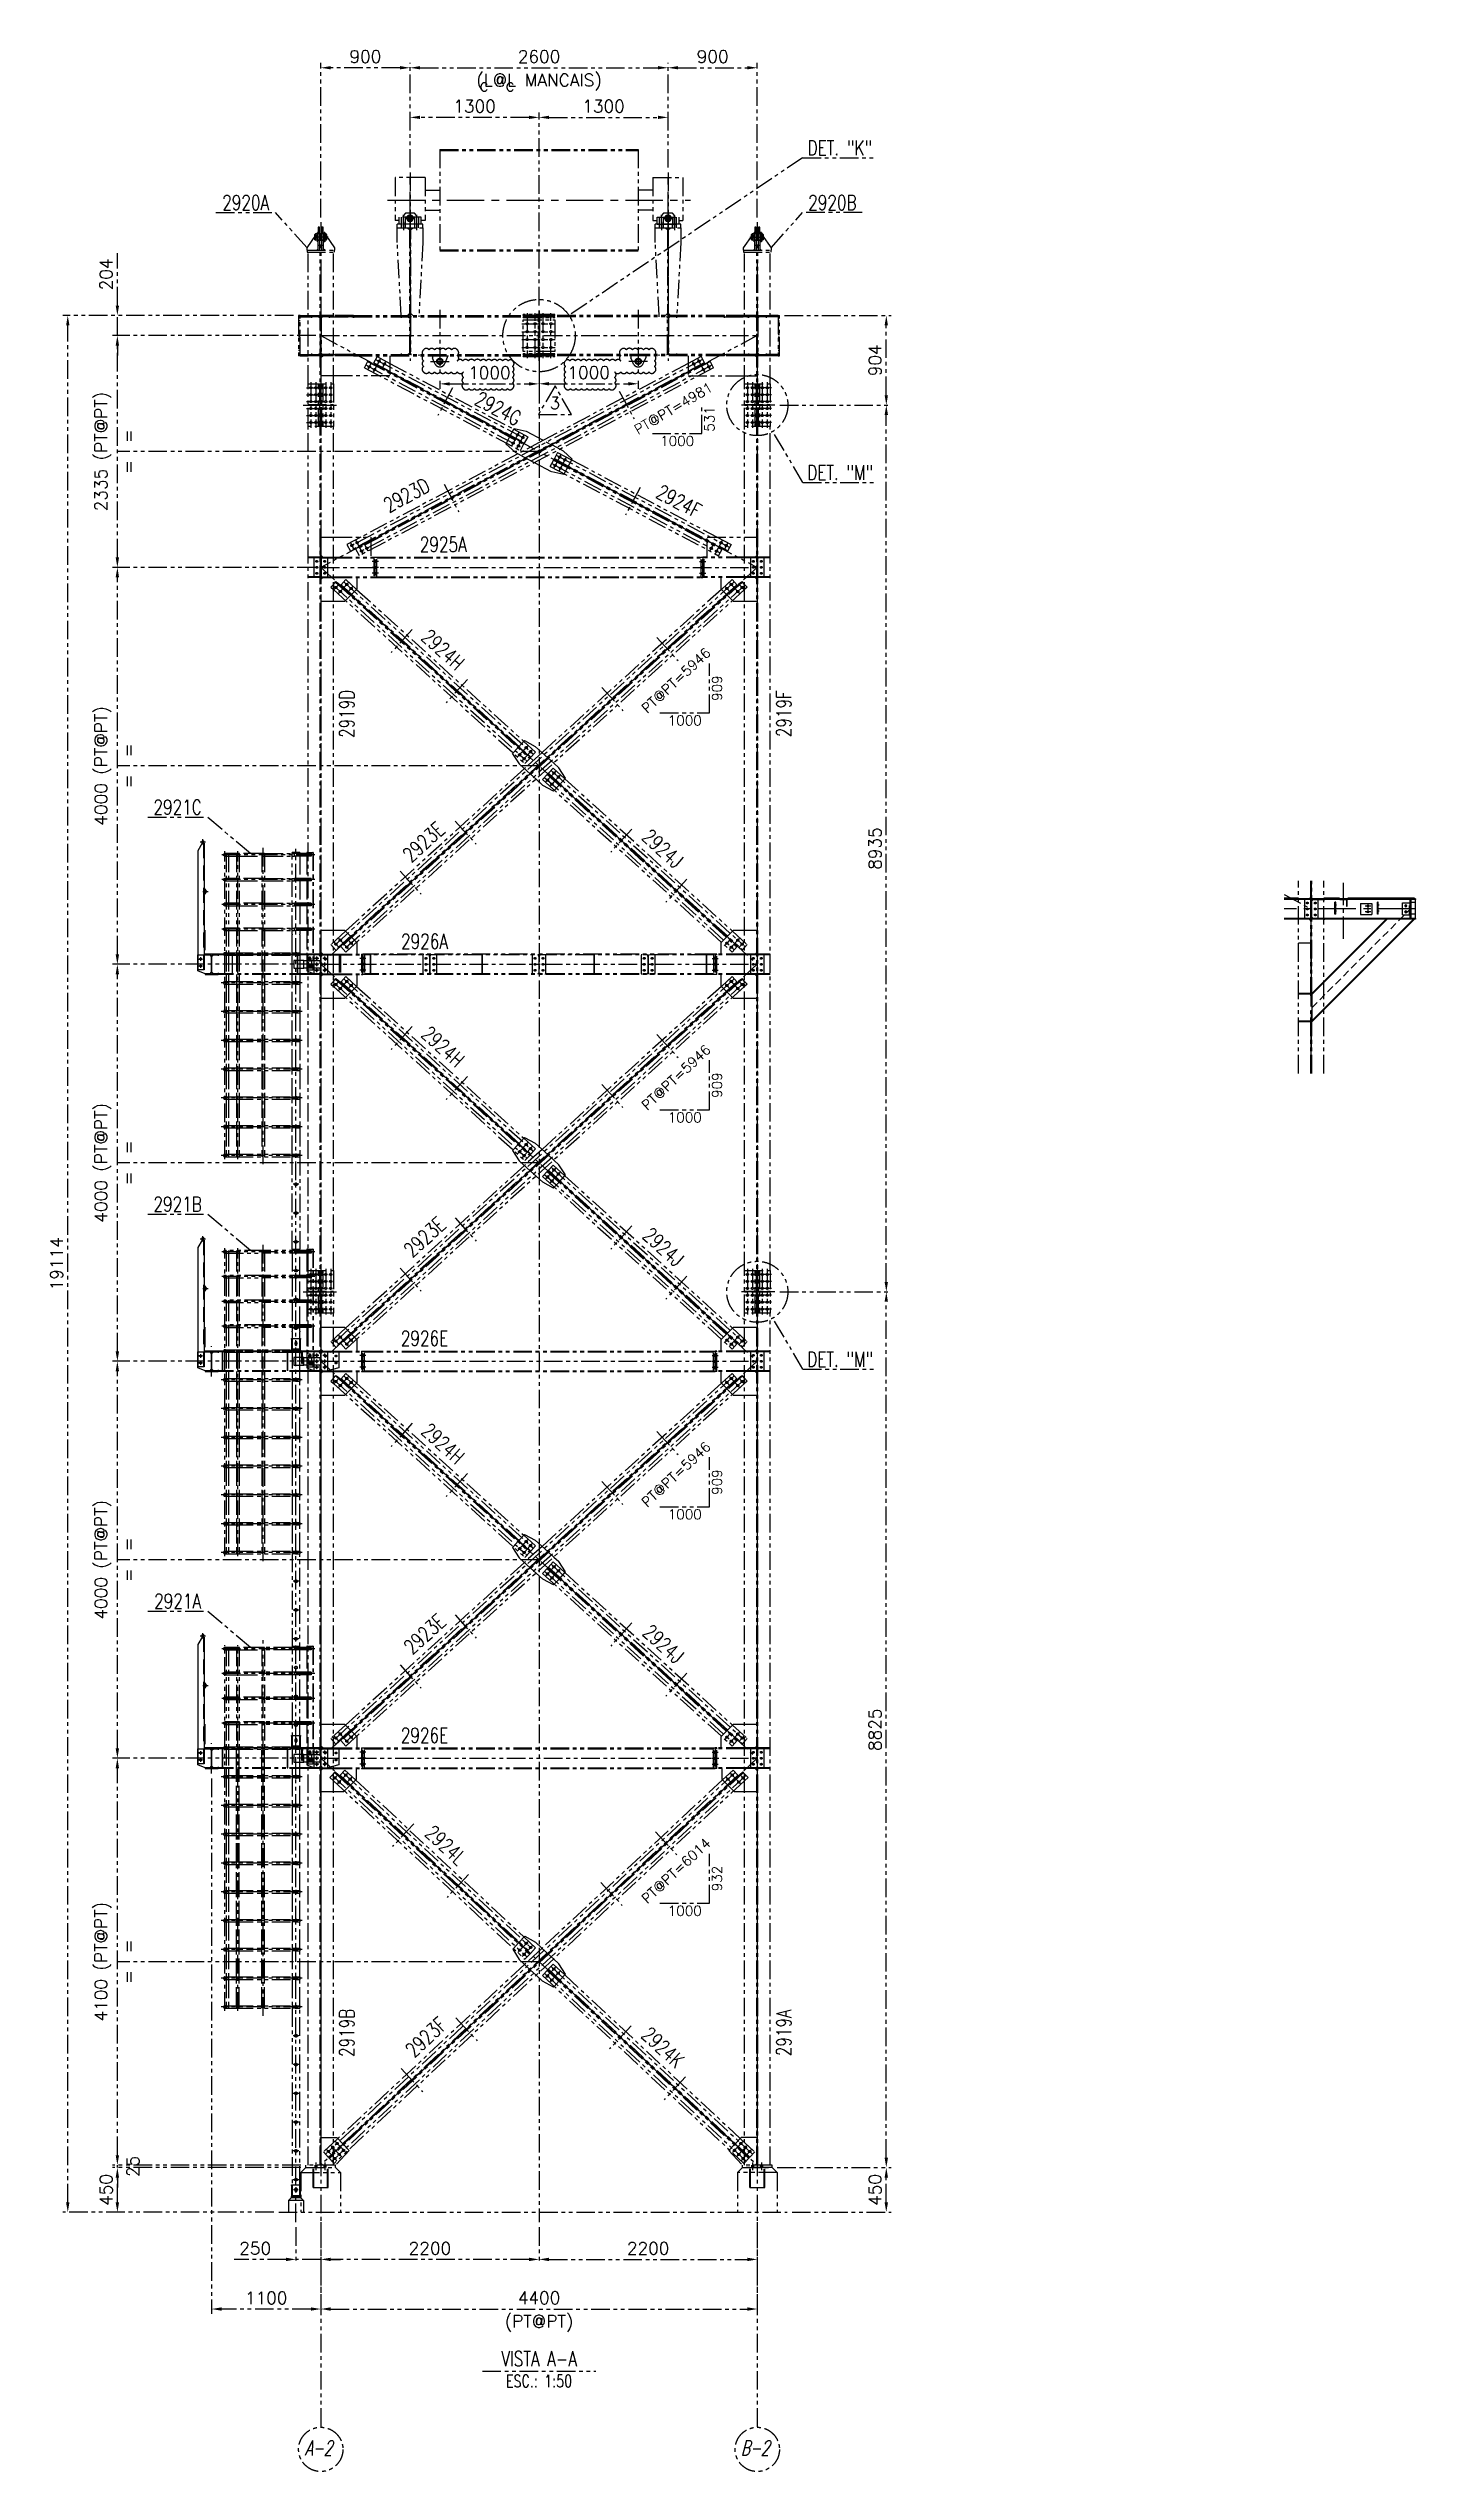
# Model space of a CAD drawing. Header units: millimetres. Extents: x -16232 to 52632, y -3739 to 20678.
# Drawn here: x -16232 to -2453, y -3739 to 20678 of the extents above; entities that cross this region are included whole.
import ezdxf
from ezdxf.enums import TextEntityAlignment as Align

# ---------------------------------------------------------------- set-up
doc = ezdxf.new("R2010")
doc.units = ezdxf.units.MM
doc.header["$LTSCALE"] = 300
doc.header["$MEASUREMENT"] = 0
for name, pattern in [('CENTER', [2, 1.25, -0.25, 0.25, -0.25]), ('CENTER2', [1.125, 0.75, -0.125, 0.125, -0.125]), ('DASHED', [0.75, 0.5, -0.25]), ('HIDDEN', [0.375, 0.25, -0.125]), ('PHANTOM2', [1.25, 0.625, -0.125, 0.125, -0.125, 0.125, -0.125])]:
    doc.linetypes.add(name, pattern=pattern)
for name, color, linetype in [('2D_BEMASSUNG', 1, 'Continuous'), ('CENTRO', 1, 'CENTER'), ('CONTORNO', 3, 'Continuous'), ('EM-PJ-CENTRO', 10, 'CENTER2'), ('EM-PJ-CONTORNO', 3, 'Continuous'), ('EM-PJ-COTA', 7, 'Continuous'), ('EM-PJ-FANTASMA', 8, 'PHANTOM2'), ('EM-PJ-FINA', 1, 'Continuous'), ('EM-PJ-TRACEJADA', 1, 'HIDDEN'), ('TRACEJADA', 3, 'DASHED')]:
    doc.layers.add(name, color=color, linetype=linetype)
doc.styles.add('100CL', font='ROMANS.SHX')
doc.styles.add('ROMANS', font='romans.shx')
doc.dimstyles.new('PADRÃO', dxfattribs={"dimscale": 50, "dimtxt": 2.5, "dimasz": 2, "dimexe": 1, "dimexo": 1, "dimgap": 1, "dimtad": 1, "dimdec": 0, "dimzin": 9, "dimdsep": 46, "dimtxsty": 'ROMANS', "dimcen": 0, "dimclrd": 256, "dimclre": 256, "dimclrt": 7, "dimadec": 1, "dimazin": 2, "dimtfac": 1, "dimtdec": 0, "dimtmove": 0, "dimatfit": 3, "dimfxl": 1, "dimtolj": 1, "dimtzin": 0, "dimlwd": -1, "dimlwe": -1, "dimarcsym": 0})

msp = doc.modelspace()

# ---------------------------------------------------------------- texts
at = {"layer": 'EM-PJ-FANTASMA', "style": 'ROMANS'}
for p in [(-11889.23, 20247.624), (-11627.872, 20247.624)]:
    msp.add_text('c', height=125, dxfattribs=at).set_placement(p)
at = {"layer": 'EM-PJ-FANTASMA', "style": '100CL', "width": 0.75}
for s, height, p in [('DET. "K"', 150, (-8255.482, 19676.505)), ('2920A', 150, (-14243.704, 19124.688)), ('2920B', 150, (-8330.482, 19124.688)), ('DET. "M"', 150, (-8251.855, 16404.489)), ('2925A', 150, (-12252.723, 15680.352)), ('2921C', 150, (-14929.847, 13032.182)), ('2926A', 150, (-12441.404, 11680.352)), ('2921B', 150, (-14929.847, 9032.182)), ('2926E', 150, (-12441.404, 7680.352)), ('DET. "M"', 150, (-8251.855, 7469.489)), ('2921A', 150, (-14929.847, 5032.182)), ('2926E', 150, (-12441.404, 3680.352)), ('VISTA A-A', 150, (-11287.093, -2601.072)), ('ESC.: 1:50', 125, (-11287.093, -2826.072))]:
    msp.add_text(s, height=height, dxfattribs=at).set_placement(p, align=Align.MIDDLE_CENTER)
for s, rotation, p in [('2924G', 332.0459206, (-11699.689, 17050.274)), ('2923D', 27.9540794, (-12621.258, 16176.723)), ('2924F', 332.0459206, (-9877.548, 16114.346)), ('2924H', 317.726311, (-12254.736, 14619.354)), ('2919D', 90, (-13224.34, 13973.897)), ('2919F', 90, (-8820.172, 13973.897)), ('2923E', 42.273689, (-12449.81, 12682.663)), ('2924J', 317.726311, (-10040.293, 12614.767)), ('2924H', 317.726311, (-12254.736, 10619.354)), ('2923E', 42.273689, (-12438.808, 8701.207)), ('2924J', 317.726311, (-10033.733, 8600.261)), ('2924H', 317.726311, (-12254.736, 6619.354)), ('2923E', 42.273689, (-12438.808, 4701.207)), ('2924J', 317.726311, (-10033.733, 4600.261)), ('2924L', 317.0213649, (-12227.143, 2574.09)), ('2919B', 90, (-13224.34, 682.67)), ('2923F', 42.9786351, (-12425.455, 638.685)), ('2919A', 90, (-8820.172, 682.67)), ('2924K', 317.0213649, (-10038.78, 534.933))]:
    msp.add_text(s, height=150, rotation=rotation, dxfattribs=at).set_placement(p, align=Align.MIDDLE_CENTER)
at = {"layer": 'EM-PJ-FANTASMA', "style": '100CL', "width": 0.95}
msp.add_text('3', height=125, dxfattribs=at).set_placement((-11177.702, 17043.282))
at = {"layer": 'EM-PJ-FANTASMA', "extrusion": (-0.008881, 0.015024, 0.999848), "style": '100CL'}
msp.add_text('PT@PT=4981', height=100, rotation=30.5928229, dxfattribs=at).set_placement((-10314.929, 16822.341, 338.948), align=Align.MIDDLE_LEFT)
at = {"layer": 'EM-PJ-FANTASMA', "extrusion": (-0.017452, -4.53429e-16, 0.999848), "style": '100CL'}
for s, p in [('531', (-16943.973, -9568.478, 167.018)), ('909', (-14231.651, -9491.602, 165.677)), ('909', (-10231.651, -9491.602, 165.677)), ('909', (-6231.651, -9491.602, 165.677)), ('932', (-2237.171, -9491.602, 165.677))]:
    msp.add_text(s, height=100, rotation=180, dxfattribs=at).set_placement(p, align=Align.MIDDLE_CENTER)
at = {"layer": 'EM-PJ-FANTASMA', "extrusion": (-4.54498e-16, 0.017452, 0.999848), "style": '100CL'}
for p in [(9894.935, -16719.85, 291.846), (9818.048, -13904.533, 242.705), (9818.048, -9905.142, 172.895), (9818.048, -5905.751, 103.085), (9818.048, -1911.88, 33.372)]:
    msp.add_text('1000', height=100, rotation=180, dxfattribs=at).set_placement(p, align=Align.MIDDLE_CENTER)
at = {"layer": 'EM-PJ-FANTASMA', "extrusion": (-0.011898, 0.012768, 0.999848), "style": '100CL'}
for s, p in [('PT@PT=5946', (-9905.68, 14306.961, 300.574)), ('PT@PT=5946', (-9905.68, 10307.287, 249.5)), ('PT@PT=5946', (-9905.68, 6307.613, 198.427)), ('PT@PT=6014', (-9905.68, 2313.459, 147.424))]:
    msp.add_text(s, height=100, rotation=42.9829878, dxfattribs=at).set_placement(p, align=Align.MIDDLE_CENTER)
at = {"layer": 'EM-PJ-FANTASMA', "style": 'ROMANS', "oblique": 15, "width": 0.66657}
for s, p in [('A-2', (-13510.663, -3500.548)), ('B-2', (-9110.663, -3500.548))]:
    msp.add_text(s, height=150.0001, dxfattribs=at).set_placement(p, align=Align.MIDDLE)

# ---------------------------------------------------------------- blocks, each defined once
blk = doc.blocks.new('A$C1EAA2A16')
for p, q in [((-1000, 510), (1000, 510)), ((-1000, 510), (-1000, -510)), ((-1000, 500), (1000, 500)), ((1000, 510), (1000, -510)), ((-1148, 229), (-1451, 229)), ((-1451, 229), (-1451, -205)), ((-1148, 229), (-1148, -205)), ((-1148, 100), (-1000, 100)), ((1148, 100), (1000, 100)), ((1148, 229), (1451, 229)), ((1148, 229), (1148, -205)), ((1451, 229), (1451, -205)), ((-1411, -205), (-1451, -205)), ((-1189, -171), (-1411, -171)), ((-1411, -241), (-1411, -171)), ((-1189, -241), (-1411, -241)), ((-1387, -241), (-1387, -171)), ((-1367, -266), (-1367, -146)), ((-1347, -241), (-1347, -171)), ((-1253, -241), (-1253, -171)), ((-1233, -266), (-1233, -146)), ((-1213, -241), (-1213, -171)), ((-1189, -241), (-1189, -171)), ((-1148, -205), (-1189, -205)), ((-1148, -100), (-1000, -100)), ((1148, -100), (1000, -100)), ((1148, -205), (1189, -205)), ((1189, -171), (1411, -171)), ((1189, -241), (1189, -171)), ((1189, -241), (1411, -241)), ((1213, -241), (1213, -171)), ((1233, -266), (1233, -146)), ((1253, -241), (1253, -171)), ((1347, -241), (1347, -171)), ((1367, -266), (1367, -146)), ((1387, -241), (1387, -171)), ((1411, -241), (1411, -171)), ((1411, -205), (1451, -205)), ((-1000, -500), (1000, -500)), ((-1000, -510), (1000, -510))]:
    blk.add_line(p, q)
at = {"layer": 'CENTRO'}
for p, q in [((-1300, -291), (-1300, 279)), ((1300, -291), (1300, 279)), ((-1528, 0), (1528, 0))]:
    blk.add_line(p, q, dxfattribs=at)
blk = doc.blocks.new('A$C4E747ED4')
at = {"layer": 'CENTRO'}
for p, q in [((5.5, 1250), (-49.5, 1250)), ((-22, 1222.5), (-22, 1277.5)), ((-20, 750), (-75, 750)), ((-47.5, 722.5), (-47.5, 777.5)), ((19, 70), (-19, 70)), ((19, 0), (-19, 0)), ((0, 51), (0, 89)), ((0, -19), (0, 19))]:
    blk.add_line(p, q, dxfattribs=at)
at = {"layer": 'CONTORNO'}
for p, q in [((-35, 1237.5), (-15, 1237.5)), ((-35, 1237.5), (-35, 111.6)), ((-15, 1237.5), (29, 1161.5)), ((29, 1161.5), (29, -40)), ((-41, 360), (-41, 160)), ((-35, 360), (-41, 360)), ((-35, 160), (-41, 160))]:
    blk.add_line(p, q, dxfattribs=at)
for centre, radius in [((-22, 1250), 12.5), ((-47.5, 750), 12.5), ((0, 70), 9), ((0, 0), 9)]:
    blk.add_circle(centre, radius, dxfattribs=at)
at = {"layer": 'TRACEJADA'}
for p, q in [((-29, 1237.5), (-29, -40)), ((-35, 111.6), (-35, -40)), ((-35, -40), (29, -40))]:
    blk.add_line(p, q, dxfattribs=at)
blk = doc.blocks.new('*D78')
at = {"layer": 'Defpoints', "color": 0, "transparency": 16777216}
for p in [(-13487, -1226), (-11287, -1226), (-13487, -1601)]:
    blk.add_point(p, dxfattribs=at)
at = {"layer": 'EM-PJ-FANTASMA', "transparency": 16777216}
for p, q in [((-13487, -1276), (-13487, -1651)), ((-11287, -1276), (-11287, -1651)), ((-11387, -1601), (-13387, -1601))]:
    blk.add_line(p, q, dxfattribs=at)
for points in [[(-13387, -1584), (-13387, -1618), (-13487, -1601)], [(-11387, -1584), (-11387, -1618), (-11287, -1601)]]:
    blk.add_solid(points, dxfattribs=at)
at = {"layer": 'EM-PJ-FANTASMA', "color": 7, "transparency": 16777216, "insert": (-12387, -1489), "char_height": 125, "attachment_point": 5, "style": 'ROMANS'}
blk.add_mtext('\\A1;2200', dxfattribs=at)
blk = doc.blocks.new('*D79')
at = {"layer": 'Defpoints', "color": 0, "transparency": 16777216}
for p in [(-11287, -1226), (-9087, -1226), (-9087, -1601)]:
    blk.add_point(p, dxfattribs=at)
at = {"layer": 'EM-PJ-FANTASMA', "transparency": 16777216}
for p, q in [((-11287, -1276), (-11287, -1651)), ((-9087, -1276), (-9087, -1651)), ((-11187, -1601), (-9187, -1601))]:
    blk.add_line(p, q, dxfattribs=at)
for points in [[(-11187, -1584), (-11187, -1618), (-11287, -1601)], [(-9187, -1584), (-9187, -1618), (-9087, -1601)]]:
    blk.add_solid(points, dxfattribs=at)
at = {"layer": 'EM-PJ-FANTASMA', "color": 7, "transparency": 16777216, "insert": (-10187, -1489), "char_height": 125, "attachment_point": 5, "style": 'ROMANS'}
blk.add_mtext('\\A1;2200', dxfattribs=at)
blk = doc.blocks.new('*D80')
at = {"layer": 'Defpoints', "color": 0, "transparency": 16777216}
for p in [(-13487, -1226), (-9087, -1226), (-9087, -2101)]:
    blk.add_point(p, dxfattribs=at)
at = {"layer": 'EM-PJ-FANTASMA', "transparency": 16777216}
for p, q in [((-13487, -1276), (-13487, -2151)), ((-9087, -1276), (-9087, -2151)), ((-13387, -2101), (-9187, -2101))]:
    blk.add_line(p, q, dxfattribs=at)
for points in [[(-13387, -2084), (-13387, -2118), (-13487, -2101)], [(-9187, -2084), (-9187, -2118), (-9087, -2101)]]:
    blk.add_solid(points, dxfattribs=at)
at = {"layer": 'EM-PJ-FANTASMA', "color": 7, "transparency": 16777216, "char_height": 125, "attachment_point": 5, "style": 'ROMANS'}
for s, insert in [('\\A1;{\\fRomanS|b0|i0|c0|p34;4400', (-11287, -1988)), ('\\A1;(PT@PT)}', (-11287, -2246))]:
    blk.add_mtext(s, dxfattribs=dict(at, insert=insert))
blk = doc.blocks.new('*D81')
at = {"layer": 'Defpoints', "color": 0, "transparency": 16777216}
for p in [(-13737, -1226), (-13487, -1226), (-13737, -1601)]:
    blk.add_point(p, dxfattribs=at)
at = {"layer": 'EM-PJ-FANTASMA', "transparency": 16777216}
for p, q in [((-13737, -1276), (-13737, -1651)), ((-13487, -1276), (-13487, -1651)), ((-13837, -1601), (-14359, -1601)), ((-13487, -1601), (-13737, -1601)), ((-13387, -1601), (-13287, -1601))]:
    blk.add_line(p, q, dxfattribs=at)
for points in [[(-13837, -1584), (-13837, -1618), (-13737, -1601)], [(-13387, -1584), (-13387, -1618), (-13487, -1601)]]:
    blk.add_solid(points, dxfattribs=at)
at = {"layer": 'EM-PJ-FANTASMA', "color": 7, "transparency": 16777216, "insert": (-14148, -1489), "char_height": 125, "attachment_point": 5, "style": 'ROMANS'}
blk.add_mtext('\\A1;250', dxfattribs=at)
blk = doc.blocks.new('*D82')
at = {"layer": 'Defpoints', "color": 0, "transparency": 16777216}
for p in [(-14587, 3295), (-13487, -1226), (-14587, -2101)]:
    blk.add_point(p, dxfattribs=at)
at = {"layer": 'EM-PJ-FANTASMA', "transparency": 16777216}
for p, q in [((-14587, 3245), (-14587, -2151)), ((-13487, -1276), (-13487, -2151)), ((-13587, -2101), (-14487, -2101))]:
    blk.add_line(p, q, dxfattribs=at)
for points in [[(-14487, -2084), (-14487, -2118), (-14587, -2101)], [(-13587, -2084), (-13587, -2118), (-13487, -2101)]]:
    blk.add_solid(points, dxfattribs=at)
at = {"layer": 'EM-PJ-FANTASMA', "color": 7, "transparency": 16777216, "insert": (-14037, -1989), "char_height": 125, "attachment_point": 5, "style": 'ROMANS'}
blk.add_mtext('\\A1;1100', dxfattribs=at)
blk = doc.blocks.new('*D83')
at = {"layer": 'Defpoints', "color": 0, "transparency": 16777216}
for p in [(-12587, 19983), (-12587, 19427), (-11287, 18037)]:
    blk.add_point(p, dxfattribs=at)
at = {"layer": 'EM-PJ-FANTASMA', "transparency": 16777216}
for p, q in [((-12587, 19477), (-12587, 20033)), ((-11287, 18087), (-11287, 20033)), ((-11387, 19983), (-12487, 19983))]:
    blk.add_line(p, q, dxfattribs=at)
for points in [[(-12487, 20000), (-12487, 19967), (-12587, 19983)], [(-11387, 20000), (-11387, 19967), (-11287, 19983)]]:
    blk.add_solid(points, dxfattribs=at)
at = {"layer": 'EM-PJ-FANTASMA', "color": 7, "transparency": 16777216, "insert": (-11937, 20096), "char_height": 125, "attachment_point": 5, "style": 'ROMANS'}
blk.add_mtext('\\A1;1300', dxfattribs=at)
blk = doc.blocks.new('*D84')
at = {"layer": 'Defpoints', "color": 0, "transparency": 16777216}
for p in [(-9987, 19983), (-9987, 19427), (-11287, 18037)]:
    blk.add_point(p, dxfattribs=at)
at = {"layer": 'EM-PJ-FANTASMA', "transparency": 16777216}
for p, q in [((-11287, 18087), (-11287, 20033)), ((-9987, 19477), (-9987, 20033)), ((-11187, 19983), (-10087, 19983))]:
    blk.add_line(p, q, dxfattribs=at)
for points in [[(-11187, 20000), (-11187, 19967), (-11287, 19983)], [(-10087, 20000), (-10087, 19967), (-9987, 19983)]]:
    blk.add_solid(points, dxfattribs=at)
at = {"layer": 'EM-PJ-FANTASMA', "color": 7, "transparency": 16777216, "insert": (-10637, 20096), "char_height": 125, "attachment_point": 5, "style": 'ROMANS'}
blk.add_mtext('\\A1;1300', dxfattribs=at)
blk = doc.blocks.new('*D85')
at = {"layer": 'Defpoints', "color": 0, "transparency": 16777216}
for p in [(-9987, 20483), (-12587, 19427), (-9987, 19427)]:
    blk.add_point(p, dxfattribs=at)
at = {"layer": 'EM-PJ-FANTASMA', "transparency": 16777216}
for p, q in [((-12587, 19477), (-12587, 20533)), ((-9987, 19477), (-9987, 20533)), ((-12487, 20483), (-10087, 20483))]:
    blk.add_line(p, q, dxfattribs=at)
for points in [[(-12487, 20500), (-12487, 20467), (-12587, 20483)], [(-10087, 20500), (-10087, 20467), (-9987, 20483)]]:
    blk.add_solid(points, dxfattribs=at)
at = {"layer": 'EM-PJ-FANTASMA', "color": 7, "transparency": 16777216, "char_height": 125, "attachment_point": 5, "style": 'ROMANS'}
for s, insert in [('\\A1;2600', (-11287, 20596)), ('\\A1;(L@L MANCAIS)', (-11287, 20338))]:
    blk.add_mtext(s, dxfattribs=dict(at, insert=insert))
blk = doc.blocks.new('*D86')
at = {"layer": 'Defpoints', "color": 0, "transparency": 16777216}
for p in [(-13487, 20483), (-12587, 19427), (-13487, 18926)]:
    blk.add_point(p, dxfattribs=at)
at = {"layer": 'EM-PJ-FANTASMA', "transparency": 16777216}
for p, q in [((-13487, 18976), (-13487, 20533)), ((-12587, 19477), (-12587, 20533)), ((-12687, 20483), (-13387, 20483))]:
    blk.add_line(p, q, dxfattribs=at)
for points in [[(-13387, 20500), (-13387, 20467), (-13487, 20483)], [(-12687, 20500), (-12687, 20467), (-12587, 20483)]]:
    blk.add_solid(points, dxfattribs=at)
at = {"layer": 'EM-PJ-FANTASMA', "color": 7, "transparency": 16777216, "insert": (-13037, 20596), "char_height": 125, "attachment_point": 5, "style": 'ROMANS'}
blk.add_mtext('\\A1;900', dxfattribs=at)
blk = doc.blocks.new('*D87')
at = {"layer": 'Defpoints', "color": 0, "transparency": 16777216}
for p in [(-9087, 20483), (-9987, 19427), (-9087, 18926)]:
    blk.add_point(p, dxfattribs=at)
at = {"layer": 'EM-PJ-FANTASMA', "transparency": 16777216}
for p, q in [((-9987, 19477), (-9987, 20533)), ((-9087, 18976), (-9087, 20533)), ((-9887, 20483), (-9187, 20483))]:
    blk.add_line(p, q, dxfattribs=at)
for points in [[(-9887, 20500), (-9887, 20467), (-9987, 20483)], [(-9187, 20500), (-9187, 20467), (-9087, 20483)]]:
    blk.add_solid(points, dxfattribs=at)
at = {"layer": 'EM-PJ-FANTASMA', "color": 7, "transparency": 16777216, "insert": (-9537, 20596), "char_height": 125, "attachment_point": 5, "style": 'ROMANS'}
blk.add_mtext('\\A1;900', dxfattribs=at)
blk = doc.blocks.new('*D88')
at = {"layer": 'Defpoints', "color": 0, "transparency": 16777216}
for p in [(-15537, -676), (-13637, -676), (-13911, -1126)]:
    blk.add_point(p, dxfattribs=at)
at = {"layer": 'EM-PJ-FANTASMA', "transparency": 16777216}
for p, q in [((-13687, -676), (-15587, -676)), ((-15537, -1026), (-15537, -776)), ((-13961, -1126), (-15587, -1126))]:
    blk.add_line(p, q, dxfattribs=at)
for points in [[(-15554, -776), (-15520, -776), (-15537, -676)], [(-15554, -1026), (-15520, -1026), (-15537, -1126)]]:
    blk.add_solid(points, dxfattribs=at)
at = {"layer": 'EM-PJ-FANTASMA', "color": 7, "transparency": 16777216, "insert": (-15650, -901), "char_height": 125, "attachment_point": 5, "rotation": 90, "style": 'ROMANS'}
blk.add_mtext('\\A1;450', dxfattribs=at)
blk = doc.blocks.new('*D89')
at = {"layer": 'Defpoints', "color": 0, "transparency": 16777216}
for p in [(-15537, -651), (-13637, -651), (-13637, -676)]:
    blk.add_point(p, dxfattribs=at)
at = {"layer": 'EM-PJ-FANTASMA', "transparency": 16777216}
for p, q in [((-15537, -551), (-15537, -451)), ((-13687, -651), (-15587, -651)), ((-13687, -676), (-15587, -676)), ((-15537, -676), (-15537, -651)), ((-15537, -776), (-15537, -876))]:
    blk.add_line(p, q, dxfattribs=at)
for points in [[(-15554, -551), (-15520, -551), (-15537, -651)], [(-15554, -776), (-15520, -776), (-15537, -676)]]:
    blk.add_solid(points, dxfattribs=at)
at = {"layer": 'EM-PJ-FANTASMA', "color": 7, "transparency": 16777216, "insert": (-15380, -664), "char_height": 125, "attachment_point": 5, "rotation": 90, "style": 'ROMANS'}
blk.add_mtext('\\A1;25', dxfattribs=at)
blk = doc.blocks.new('*D90')
at = {"layer": 'Defpoints', "color": 0, "transparency": 16777216}
for p in [(-15537, 3449), (-13487, 3449), (-13637, -651)]:
    blk.add_point(p, dxfattribs=at)
at = {"layer": 'EM-PJ-FANTASMA', "transparency": 16777216}
for p, q in [((-13537, 3449), (-15587, 3449)), ((-15537, -551), (-15537, 3349)), ((-13687, -651), (-15587, -651))]:
    blk.add_line(p, q, dxfattribs=at)
for points in [[(-15554, 3349), (-15520, 3349), (-15537, 3449)], [(-15554, -551), (-15520, -551), (-15537, -651)]]:
    blk.add_solid(points, dxfattribs=at)
at = {"layer": 'EM-PJ-FANTASMA', "color": 7, "transparency": 16777216, "char_height": 125, "attachment_point": 5, "rotation": 90, "style": 'ROMANS'}
for s, insert in [('\\A1;{\\fRomanS|b0|i0|c0|p34;4100 (PT@PT)', (-15682, 1399)), ('\\A1;=  =}', (-15425, 1399))]:
    blk.add_mtext(s, dxfattribs=dict(at, insert=insert))
blk = doc.blocks.new('*D91')
at = {"layer": 'Defpoints', "color": 0, "transparency": 16777216}
for p in [(-15537, 7449), (-13487, 7449), (-13487, 3449)]:
    blk.add_point(p, dxfattribs=at)
at = {"layer": 'EM-PJ-FANTASMA', "transparency": 16777216}
for p, q in [((-13537, 7449), (-15587, 7449)), ((-15537, 3549), (-15537, 7349)), ((-13537, 3449), (-15587, 3449))]:
    blk.add_line(p, q, dxfattribs=at)
for points in [[(-15554, 7349), (-15520, 7349), (-15537, 7449)], [(-15554, 3549), (-15520, 3549), (-15537, 3449)]]:
    blk.add_solid(points, dxfattribs=at)
at = {"layer": 'EM-PJ-FANTASMA', "color": 7, "transparency": 16777216, "char_height": 125, "attachment_point": 5, "rotation": 90, "style": 'ROMANS'}
for s, insert in [('\\A1;{\\fRomanS|b0|i0|c0|p34;4000 (PT@PT)', (-15682, 5449)), ('\\A1;=  =}', (-15425, 5449))]:
    blk.add_mtext(s, dxfattribs=dict(at, insert=insert))
blk = doc.blocks.new('*D92')
at = {"layer": 'Defpoints', "color": 0, "transparency": 16777216}
for p in [(-15537, 11449), (-13487, 11449), (-13487, 7449)]:
    blk.add_point(p, dxfattribs=at)
at = {"layer": 'EM-PJ-FANTASMA', "transparency": 16777216}
for p, q in [((-13537, 11449), (-15587, 11449)), ((-15537, 7549), (-15537, 11349)), ((-13537, 7449), (-15587, 7449))]:
    blk.add_line(p, q, dxfattribs=at)
for points in [[(-15554, 11349), (-15520, 11349), (-15537, 11449)], [(-15554, 7549), (-15520, 7549), (-15537, 7449)]]:
    blk.add_solid(points, dxfattribs=at)
at = {"layer": 'EM-PJ-FANTASMA', "color": 7, "transparency": 16777216, "char_height": 125, "attachment_point": 5, "rotation": 90, "style": 'ROMANS'}
for s, insert in [('\\A1;{\\fRomanS|b0|i0|c0|p34;4000 (PT@PT)', (-15682, 9449)), ('\\A1;=  =}', (-15425, 9449))]:
    blk.add_mtext(s, dxfattribs=dict(at, insert=insert))
blk = doc.blocks.new('*D93')
at = {"layer": 'Defpoints', "color": 0, "transparency": 16777216}
for p in [(-15537, 15449), (-13487, 15449), (-13487, 11449)]:
    blk.add_point(p, dxfattribs=at)
at = {"layer": 'EM-PJ-FANTASMA', "transparency": 16777216}
for p, q in [((-13537, 15449), (-15587, 15449)), ((-15537, 11549), (-15537, 15349)), ((-13537, 11449), (-15587, 11449))]:
    blk.add_line(p, q, dxfattribs=at)
for points in [[(-15554, 15349), (-15520, 15349), (-15537, 15449)], [(-15554, 11549), (-15520, 11549), (-15537, 11449)]]:
    blk.add_solid(points, dxfattribs=at)
at = {"layer": 'EM-PJ-FANTASMA', "color": 7, "transparency": 16777216, "char_height": 125, "attachment_point": 5, "rotation": 90, "style": 'ROMANS'}
for s, insert in [('\\A1;{\\fRomanS|b0|i0|c0|p34;4000 (PT@PT)', (-15682, 13449)), ('\\A1;=  =}', (-15425, 13449))]:
    blk.add_mtext(s, dxfattribs=dict(at, insert=insert))
blk = doc.blocks.new('*D94')
at = {"layer": 'Defpoints', "color": 0, "transparency": 16777216}
for p in [(-15537, 17784), (-13487, 17784), (-13487, 15449)]:
    blk.add_point(p, dxfattribs=at)
at = {"layer": 'EM-PJ-FANTASMA', "transparency": 16777216}
for p, q in [((-13537, 17784), (-15587, 17784)), ((-15537, 15549), (-15537, 17684)), ((-13537, 15449), (-15587, 15449))]:
    blk.add_line(p, q, dxfattribs=at)
for points in [[(-15554, 17684), (-15520, 17684), (-15537, 17784)], [(-15554, 15549), (-15520, 15549), (-15537, 15449)]]:
    blk.add_solid(points, dxfattribs=at)
at = {"layer": 'EM-PJ-FANTASMA', "color": 7, "transparency": 16777216, "char_height": 125, "attachment_point": 5, "rotation": 90, "style": 'ROMANS'}
for s, insert in [('\\A1;{\\fRomanS|b0|i0|c0|p34;2335 (PT@PT)', (-15682, 16616)), ('\\A1;=  =}', (-15425, 16616))]:
    blk.add_mtext(s, dxfattribs=dict(at, insert=insert))
blk = doc.blocks.new('*D95')
at = {"layer": 'Defpoints', "color": 0, "transparency": 16777216}
for p in [(-15537, 17987), (-13712, 17987), (-13487, 17784)]:
    blk.add_point(p, dxfattribs=at)
at = {"layer": 'EM-PJ-FANTASMA', "transparency": 16777216}
for p, q in [((-15537, 18087), (-15537, 18615)), ((-13762, 17987), (-15587, 17987)), ((-15537, 17784), (-15537, 17987)), ((-13537, 17784), (-15587, 17784)), ((-15537, 17684), (-15537, 17584))]:
    blk.add_line(p, q, dxfattribs=at)
for points in [[(-15554, 18087), (-15520, 18087), (-15537, 17987)], [(-15554, 17684), (-15520, 17684), (-15537, 17784)]]:
    blk.add_solid(points, dxfattribs=at)
at = {"layer": 'EM-PJ-FANTASMA', "color": 7, "transparency": 16777216, "insert": (-15650, 18401), "char_height": 125, "attachment_point": 5, "rotation": 90, "style": 'ROMANS'}
blk.add_mtext('\\A1;204', dxfattribs=at)
blk = doc.blocks.new('*D96')
at = {"layer": 'Defpoints', "color": 0, "transparency": 16777216}
for p in [(-16037, 17987), (-13712, 17987), (-13911, -1126)]:
    blk.add_point(p, dxfattribs=at)
at = {"layer": 'EM-PJ-FANTASMA', "transparency": 16777216}
for p, q in [((-13762, 17987), (-16087, 17987)), ((-16037, -1026), (-16037, 17887)), ((-13961, -1126), (-16087, -1126))]:
    blk.add_line(p, q, dxfattribs=at)
for points in [[(-16054, 17887), (-16020, 17887), (-16037, 17987)], [(-16054, -1026), (-16020, -1026), (-16037, -1126)]]:
    blk.add_solid(points, dxfattribs=at)
at = {"layer": 'EM-PJ-FANTASMA', "color": 7, "transparency": 16777216, "insert": (-16150, 8431), "char_height": 125, "attachment_point": 5, "rotation": 90, "style": 'ROMANS'}
blk.add_mtext('\\A1;19114', dxfattribs=at)
blk = doc.blocks.new('*D97')
at = {"layer": 'Defpoints', "color": 0, "transparency": 16777216}
for p in [(-8909, 8149), (-7787, 8149), (-8937, -676)]:
    blk.add_point(p, dxfattribs=at)
at = {"layer": 'EM-PJ-FANTASMA', "transparency": 16777216}
for p, q in [((-8859, 8149), (-7737, 8149)), ((-7787, -576), (-7787, 8049)), ((-8887, -676), (-7737, -676))]:
    blk.add_line(p, q, dxfattribs=at)
for points in [[(-7804, 8049), (-7770, 8049), (-7787, 8149)], [(-7804, -576), (-7770, -576), (-7787, -676)]]:
    blk.add_solid(points, dxfattribs=at)
at = {"layer": 'EM-PJ-FANTASMA', "color": 7, "transparency": 16777216, "insert": (-7900, 3736), "char_height": 125, "attachment_point": 5, "rotation": 90, "style": 'ROMANS'}
blk.add_mtext('\\A1;8825', dxfattribs=at)
blk = doc.blocks.new('*D98')
at = {"layer": 'Defpoints', "color": 0, "transparency": 16777216}
for p in [(-8937, -676), (-7787, -676), (-8787, -1126)]:
    blk.add_point(p, dxfattribs=at)
at = {"layer": 'EM-PJ-FANTASMA', "transparency": 16777216}
for p, q in [((-8887, -676), (-7737, -676)), ((-7787, -1026), (-7787, -776)), ((-8737, -1126), (-7737, -1126))]:
    blk.add_line(p, q, dxfattribs=at)
for points in [[(-7804, -776), (-7770, -776), (-7787, -676)], [(-7804, -1026), (-7770, -1026), (-7787, -1126)]]:
    blk.add_solid(points, dxfattribs=at)
at = {"layer": 'EM-PJ-FANTASMA', "color": 7, "transparency": 16777216, "insert": (-7900, -901), "char_height": 125, "attachment_point": 5, "rotation": 90, "style": 'ROMANS'}
blk.add_mtext('\\A1;450', dxfattribs=at)
blk = doc.blocks.new('*D99')
at = {"layer": 'Defpoints', "color": 0, "transparency": 16777216}
for p in [(-8909, 17084), (-7787, 17084), (-8909, 8149)]:
    blk.add_point(p, dxfattribs=at)
at = {"layer": 'EM-PJ-FANTASMA', "transparency": 16777216}
for p, q in [((-8859, 17084), (-7737, 17084)), ((-7787, 8249), (-7787, 16984)), ((-8859, 8149), (-7737, 8149))]:
    blk.add_line(p, q, dxfattribs=at)
for points in [[(-7804, 16984), (-7770, 16984), (-7787, 17084)], [(-7804, 8249), (-7770, 8249), (-7787, 8149)]]:
    blk.add_solid(points, dxfattribs=at)
at = {"layer": 'EM-PJ-FANTASMA', "color": 7, "transparency": 16777216, "insert": (-7900, 12616), "char_height": 125, "attachment_point": 5, "rotation": 90, "style": 'ROMANS'}
blk.add_mtext('\\A1;8935', dxfattribs=at)
blk = doc.blocks.new('*D100')
at = {"layer": 'Defpoints', "color": 0, "transparency": 16777216}
for p in [(-8862, 17987), (-7787, 17987), (-8909, 17084)]:
    blk.add_point(p, dxfattribs=at)
at = {"layer": 'EM-PJ-FANTASMA', "transparency": 16777216}
for p, q in [((-8812, 17987), (-7737, 17987)), ((-7787, 17184), (-7787, 17887)), ((-8859, 17084), (-7737, 17084))]:
    blk.add_line(p, q, dxfattribs=at)
for points in [[(-7804, 17887), (-7770, 17887), (-7787, 17987)], [(-7804, 17184), (-7770, 17184), (-7787, 17084)]]:
    blk.add_solid(points, dxfattribs=at)
at = {"layer": 'EM-PJ-FANTASMA', "color": 7, "transparency": 16777216, "insert": (-7900, 17536), "char_height": 125, "attachment_point": 5, "rotation": 90, "style": 'ROMANS'}
blk.add_mtext('\\A1;904', dxfattribs=at)
blk = doc.blocks.new('*D101')
at = {"layer": 'Defpoints', "color": 0, "transparency": 16777216}
for p in [(-12287, 17379), (-11287, 17530), (-11287, 17298)]:
    blk.add_point(p, dxfattribs=at)
at = {"layer": 'EM-PJ-FANTASMA', "transparency": 16777216}
for p, q in [((-11287, 17480), (-11287, 17248)), ((-12287, 17329), (-12287, 17248)), ((-12187, 17298), (-11387, 17298))]:
    blk.add_line(p, q, dxfattribs=at)
for points in [[(-12187, 17314), (-12187, 17281), (-12287, 17298)], [(-11387, 17314), (-11387, 17281), (-11287, 17298)]]:
    blk.add_solid(points, dxfattribs=at)
at = {"layer": 'EM-PJ-FANTASMA', "color": 7, "transparency": 16777216, "insert": (-11787, 17410), "char_height": 125, "attachment_point": 5, "style": 'ROMANS'}
blk.add_mtext('\\A1;1000', dxfattribs=at)
blk = doc.blocks.new('*D102')
at = {"layer": 'Defpoints', "color": 0, "transparency": 16777216}
for p in [(-11287, 17530), (-10287, 17379), (-10287, 17299)]:
    blk.add_point(p, dxfattribs=at)
at = {"layer": 'EM-PJ-FANTASMA', "transparency": 16777216}
for p, q in [((-11287, 17480), (-11287, 17249)), ((-11187, 17299), (-10387, 17299)), ((-10287, 17329), (-10287, 17249))]:
    blk.add_line(p, q, dxfattribs=at)
for points in [[(-11187, 17316), (-11187, 17282), (-11287, 17299)], [(-10387, 17316), (-10387, 17282), (-10287, 17299)]]:
    blk.add_solid(points, dxfattribs=at)
at = {"layer": 'EM-PJ-FANTASMA', "color": 7, "transparency": 16777216, "insert": (-10787, 17412), "char_height": 125, "attachment_point": 5, "style": 'ROMANS'}
blk.add_mtext('\\A1;1000', dxfattribs=at)
blk = doc.blocks.new('A$Ca270b1ff')
at = {"layer": 'EM-PJ-CENTRO', "ltscale": 0.0002}
for p, q in [((-12.5, 0), (12.5, 0)), ((0, 12.5), (0, -12.5))]:
    blk.add_line(p, q, dxfattribs=at)
at = {"layer": 'EM-PJ-CONTORNO', "ltscale": 0.5}
blk.add_circle((0, 0), 9, dxfattribs=at)
blk = doc.blocks.new('A$C21fcbdb9')
at = {"layer": 'EM-PJ-CENTRO'}
blk.add_line((24, 0), (-39, 0), dxfattribs=at)
at = {"layer": 'EM-PJ-FINA'}
for points in [[(-20, -22), (0, 22), (0, -22), (-20, -22)], [(-20, -22), (-20, 22), (0, 22), (-20, -22)]]:
    blk.add_solid(points, dxfattribs=at)
at = {"layer": 'EM-PJ-TRACEJADA'}
for p, q in [((0, 22), (-20, 22)), ((0, -22), (-20, -22))]:
    blk.add_line(p, q, dxfattribs=at)
blk = doc.blocks.new('A$Cb119b6c9')
at = {"layer": 'EM-PJ-COTA'}
h = blk.add_hatch(color=1, dxfattribs=at)
h.dxf.hatch_style = 1
h.paths.add_polyline_path([(84, 30), (75, 30), (75, 21, 0.414214)])
h.paths.add_polyline_path([(75, 30), (66, 30, 0.414214), (75, 21)])
h.paths.add_polyline_path([(75, 39, 0.414214), (66, 30), (75, 30)])
h.paths.add_polyline_path([(75, 39), (75, 30), (84, 30, 0.414214)])
h.paths.add_polyline_path([(75, -30), (66, -30, 0.414214), (75, -39)])
h.paths.add_polyline_path([(84, -30), (75, -30), (75, -39, 0.414214)])
h.paths.add_polyline_path([(75, -21), (75, -30), (84, -30, 0.414214)])
h.paths.add_polyline_path([(75, -21, 0.414214), (66, -30), (75, -30)])
at = {"layer": 'EM-PJ-CONTORNO'}
for p, q in [((0, 55), (0, -55)), ((0, 55), (115, 55)), ((115, 55), (115, -55)), ((0, -55), (115, -55))]:
    blk.add_line(p, q, dxfattribs=at)
for centre in [(75, 30), (75, -30)]:
    blk.add_circle(centre, 9, dxfattribs=at)
at = {"layer": 'EM-PJ-TRACEJADA'}
for p, q in [((106, 0), (-2, 0)), ((106, 30), (49, 30)), ((75, 55), (75, -55)), ((106, -30), (49, -30))]:
    blk.add_line(p, q, dxfattribs=at)

# ---------------------------------------------------------------- dimensions: what is measured, and where the dimension line sits
at = {"layer": 'EM-PJ-FANTASMA'}
for base, p1, p2, picture, middle in [((-13487.093, 20483.182), (-12587.093, 19427.071), (-13487.093, 18926.323), '*D86', (-13037.093, 20595.682)), ((-9087.093, 20483.182), (-9987.093, 19427.071), (-9087.093, 18926.323), '*D87', (-9537.093, 20595.682)), ((-12587.093, 19983.182), (-11287.093, 18037.428), (-12587.093, 19427.071), '*D83', (-11937.093, 20095.682)), ((-9987.093, 19983.182), (-11287.093, 18037.428), (-9987.093, 19427.071), '*D84', (-10637.093, 20095.682)), ((-11287.093, 17297.793), (-12287.093, 17379.071), (-11287.093, 17530.428), '*D101', (-11787.093, 17410.293)), ((-10287.093, 17299.154), (-11287.093, 17530.428), (-10287.093, 17379.071), '*D102', (-10787.093, 17411.654)), ((-14587.093, -2101.072), (-13487.093, -1226.072), (-14587.093, 3295.428), '*D82', (-14037.093, -1988.572)), ((-13737.093, -1601.072), (-13487.093, -1226.072), (-13737.093, -1226.072), '*D81', (-14147.807, -1488.572)), ((-13487.093, -1601.072), (-11287.093, -1226.072), (-13487.093, -1226.072), '*D78', (-12387.093, -1488.572)), ((-9087.093, -1601.072), (-11287.093, -1226.072), (-9087.093, -1226.072), '*D79', (-10187.093, -1488.572))]:
    dim = msp.add_linear_dim(base=base, p1=p1, p2=p2, dimstyle='PADRÃO', dxfattribs=at)
    dim.commit()
    dim.dimension.update_dxf_attribs({"geometry": picture, "text_midpoint": middle})
for base, p1, p2, text, picture, middle in [((-9987.093, 20483.182), (-12587.093, 19427.071), (-9987.093, 19427.071), '<>\\X(L@L MANCAIS)', '*D85', (-11287.093, 20483.182)), ((-9087.093, -2101.072), (-13487.093, -1226.072), (-9087.093, -1226.072), '{\\fRomanS|b0|i0|c0|p34;<>\\X(PT@PT)}', '*D80', (-11287.093, -2101.072))]:
    dim = msp.add_linear_dim(base=base, p1=p1, p2=p2, text=text, dimstyle='PADRÃO', dxfattribs=at)
    dim.commit()
    dim.dimension.update_dxf_attribs({"geometry": picture, "text_midpoint": middle})
for base, p1, p2, picture, middle in [((-15537.092613885, 17987.427549089), (-13487.092613882, 17783.927549089), (-13712.092613882, 17987.427549089), '*D95', (-15649.592613885, 18401.118025279)), ((-16037.092613885, 17987.427549089), (-13911.092613883, -1126.072450911), (-13712.092613882, 17987.427549089), '*D96', (-16149.592613885, 8430.677549089)), ((-7787.09261388, 17987.427549089), (-8909.092613882, 17083.927549089), (-8862.092613882, 17987.427549089), '*D100', (-7899.59261388, 17535.677549089))]:
    dim = msp.add_linear_dim(base=base, p1=p1, p2=p2, angle=90, dimstyle='PADRÃO', override={"dimdec": 0}, dxfattribs=at)
    dim.commit()
    dim.dimension.update_dxf_attribs({"geometry": picture, "text_midpoint": middle})
for base, p1, p2, picture, middle in [((-15537.093, 17783.928), (-13487.093, 15448.928), (-13487.093, 17783.928), '*D94', (-15537.093, 16616.428)), ((-15537.093, 15448.928), (-13487.093, 11448.928), (-13487.093, 15448.928), '*D93', (-15537.093, 13448.928)), ((-15537.093, 11448.928), (-13487.093, 7448.928), (-13487.093, 11448.928), '*D92', (-15537.093, 9448.928)), ((-15537.093, 7448.928), (-13487.093, 3448.928), (-13487.093, 7448.928), '*D91', (-15537.093, 5448.928))]:
    dim = msp.add_linear_dim(base=base, p1=p1, p2=p2, angle=90, text='{\\fRomanS|b0|i0|c0|p34;<> (PT@PT)\\X=  =}', dimstyle='PADRÃO', override={"dimtmove": 1}, dxfattribs=at)
    dim.commit()
    dim.dimension.update_dxf_attribs({"geometry": picture, "text_midpoint": middle})
for base, p1, p2, picture, middle in [((-7787.093, 17083.928), (-8909.093, 8148.928), (-8909.093, 17083.928), '*D99', (-7899.593, 12616.428)), ((-7787.093, 8148.928), (-8937.093, -676.072), (-8909.093, 8148.928), '*D97', (-7899.593, 3736.428)), ((-15537.093, -676.072), (-13911.093, -1126.072), (-13637.093, -676.072), '*D88', (-15649.593, -901.072)), ((-7787.093, -676.072), (-8787.093, -1126.072), (-8937.093, -676.072), '*D98', (-7899.593, -901.072))]:
    dim = msp.add_linear_dim(base=base, p1=p1, p2=p2, angle=90, dimstyle='PADRÃO', dxfattribs=at)
    dim.commit()
    dim.dimension.update_dxf_attribs({"geometry": picture, "text_midpoint": middle})
dim = msp.add_linear_dim(base=(-15537.093, 3448.928), p1=(-13637.093, -651.072), p2=(-13487.093, 3448.928), angle=90, text='{\\fRomanS|b0|i0|c0|p34;<> (PT@PT)\\X=  =}', dimstyle='PADRÃO', dxfattribs=at)
dim.commit()
dim.dimension.update_dxf_attribs({"geometry": '*D90', "text_midpoint": (-15537.093, 1398.928)})
dim = msp.add_linear_dim(base=(-15537.093, -651.072), p1=(-13637.093, -676.072), p2=(-13637.093, -651.072), angle=90, dimstyle='PADRÃO', override={"dimtmove": 2}, dxfattribs=at)
dim.commit()
dim.dimension.update_dxf_attribs({"geometry": '*D89', "text_midpoint": (-15379.511, -663.572), "dimtype": 160})

# ---------------------------------------------------------------- hatches: boundary and pattern name
at = {"layer": 'EM-PJ-COTA'}
h = msp.add_hatch(color=256, dxfattribs=at)
h.dxf.hatch_style = 1
h.paths.add_polyline_path([(-3485.83, 12101.65), (-3490.73, 12101.65, 0.222218578), (-3498.48, 12098.027), (-3498.48, 12089)])
h.paths.add_polyline_path([(-3498.48, 12098.027, 0.175812185), (-3500.83, 12091.55), (-3500.83, 12086.65), (-3498.48, 12089)])
h.paths.add_polyline_path([(-3498.48, 11924.1), (-3500.83, 11926.45), (-3500.83, 11921.55, 0.175812185), (-3498.48, 11915.074)])
h.paths.add_polyline_path([(-3498.48, 11924.1), (-3498.48, 11915.074, 0.222218578), (-3490.73, 11911.45), (-3485.83, 11911.45)])
h.paths.add_polyline_path([(-3370.73, 11911.45), (-3375.73, 11911.45), (-3375.73, 11903.05), (-3365.73, 11903.05), (-3365.73, 11906.45, 0.414213562)])
h.paths.add_polyline_path([(-3365.73, 12110.05), (-3375.73, 12110.05), (-3375.73, 12101.65), (-3370.73, 12101.65, 0.414213562), (-3365.73, 12106.65)])

# ---------------------------------------------------------------- linework, layer by layer
at = {"layer": 'CENTRO'}
for p, q in [((-3503.73, 12291.325), (-3503.73, 11131.845)), ((-2453.85, 12006.55), (-3777.055, 12006.55)), ((-3503.73, 10981.845), (-3503.73, 10349.06))]:
    msp.add_line(p, q, dxfattribs=at)
at = {"layer": 'EM-PJ-CENTRO'}
for p, q in [((-3503.73, 10349.06), (-3503.73, 12291.325)), ((-3180.38, 11706.156), (-3180.38, 12291.325, 100338.77)), ((-3248.016, 12045.05), (-3273.302, 12045.05)), ((-2503.73, 12111.527), (-2503.73, 11901.902))]:
    msp.add_line(p, q, dxfattribs=at)
at = {"layer": 'EM-PJ-CENTRO', "ltscale": 0.5}
for p, q in [((-2519.77, 12038.45), (-2493.907, 12038.45)), ((-2519.77, 11978.45), (-2493.907, 11978.45))]:
    msp.add_line(p, q, dxfattribs=at)
at = {"layer": 'EM-PJ-CENTRO'}
msp.add_lwpolyline([(-2452.73, 12110.05), (-2452.73, 12102.05), (-2490.63, 12102.05, 0.414213562), (-2500.63, 12092.05), (-2500.63, 11922.05, 0.414213562), (-2490.63, 11912.05), (-2452.73, 11912.05), (-2452.73, 11904.05), (-2554.73, 11904.05), (-2554.73, 11912.05), (-2516.83, 11912.05, 0.414213562), (-2506.83, 11922.05), (-2506.83, 12092.05, 0.414213562), (-2516.83, 12102.05), (-2554.73, 12102.05), (-2554.73, 12110.05)], format="xyb", close=True, dxfattribs=at)
at = {"layer": 'EM-PJ-CONTORNO'}
for p, q in [((-3500.83, 12086.65), (-3485.83, 12101.65)), ((-3500.83, 12086.65), (-3500.83, 11926.45)), ((-3485.83, 12101.65), (-3370.73, 12101.65)), ((-2452.73, 12102.05), (-3368.771, 12102.05)), ((-2452.73, 12110.05), (-3365.73, 12110.05)), ((-3365.73, 12110.05), (-3365.73, 12106.65)), ((-2503.73, 12110.05), (-2503.73, 11904.05)), ((-2452.73, 11904.05), (-2452.73, 12110.05)), ((-3485.83, 11911.45), (-3500.83, 11926.45)), ((-2464.973, 11904.05), (-3498.48, 10870.543)), ((-2472.327, 11904.05), (-3498.48, 10877.897)), ((-2747.816, 11904.05), (-3498.48, 11153.386)), ((-2740.462, 11904.05), (-3496.376, 11148.136)), ((-3485.83, 11911.45), (-3370.73, 11911.45)), ((-3370.73, 11911.45), (-3365.73, 11912.05)), ((-2452.73, 11912.05), (-3365.73, 11912.05)), ((-3365.73, 11906.45), (-3365.73, 11904.05)), ((-3365.73, 11903.05), (-3365.73, 11906.45)), ((-2452.73, 11904.05), (-3365.73, 11904.05)), ((-3631.73, 11147.036), (-3631.73, 11153.386)), ((-3508.98, 11153.386), (-3631.73, 11153.386)), ((-3508.98, 11147.036), (-3631.73, 11147.036)), ((-3498.48, 11153.386), (-3498.48, 10870.543)), ((-3631.73, 10870.543), (-3631.73, 10876.893)), ((-3508.98, 10876.893), (-3631.73, 10876.893)), ((-3508.98, 10870.543), (-3631.73, 10870.543))]:
    msp.add_line(p, q, dxfattribs=at)
at = {"layer": 'EM-PJ-CONTORNO', "ltscale": 0.5}
for p, q in [((-3265.73, 11955.05), (-3265.73, 12075.05)), ((-3257.73, 12075.05), (-3265.73, 12075.05)), ((-3257.73, 11955.05), (-3257.73, 12075.05)), ((-2836.73, 11955.05), (-2836.73, 12075.05)), ((-2828.73, 12075.05), (-2836.73, 12075.05)), ((-2828.73, 11955.05), (-2828.73, 12075.05)), ((-2583.03, 12068.45), (-2506.83, 12068.45)), ((-2583.03, 11948.45), (-2583.03, 12068.45)), ((-3257.73, 11955.05), (-3265.73, 11955.05)), ((-2828.73, 11955.05), (-2836.73, 11955.05)), ((-2583.03, 11948.45), (-2506.83, 11948.45))]:
    msp.add_line(p, q, dxfattribs=at)
at = {"layer": 'EM-PJ-CONTORNO'}
for centre, start, end in [((-3370.73, 12106.65), 270, 0), ((-3370.73, 11906.45), 0, 90), ((-3370.73, 11906.45), 0, 90)]:
    msp.add_arc(centre, 5, start, end, dxfattribs=at)
at = {"layer": 'EM-PJ-COTA'}
for points in [[(-3485.83, 12101.65), (-3490.73, 12101.65, 0.414213562), (-3500.83, 12091.55), (-3500.83, 12086.65), (-3485.83, 12101.65)], [(-3375.73, 12110.05), (-3365.73, 12110.05), (-3365.73, 12106.65, -0.414213562), (-3370.73, 12101.65), (-3375.73, 12101.65), (-3375.73, 12110.05)], [(-3485.83, 11911.45), (-3490.73, 11911.45, -0.414213562), (-3500.83, 11921.55), (-3500.83, 11926.45), (-3485.83, 11911.45)], [(-3375.73, 11903.05), (-3365.73, 11903.05), (-3365.73, 11906.45, 0.414213562), (-3370.73, 11911.45), (-3375.73, 11911.45), (-3375.73, 11903.05)]]:
    msp.add_lwpolyline(points, format="xyb", dxfattribs=at)
at = {"layer": 'EM-PJ-FANTASMA'}
for p, q in [((-8630.482, 19576.505), (-10984.987, 17987.777)), ((-8630.482, 19576.505), (-7880.482, 19576.505)), ((-12587.093, 19427.071), (-12587.093, 17530.428)), ((-9987.093, 19427.071), (-9987.093, 17530.428)), ((-14543.704, 19024.688), (-13943.704, 19024.688)), ((-13625.093, 18670.323), (-13943.704, 19024.688)), ((-13545.093, 18803.323), (-13540.093, 18808.323)), ((-13545.093, 18783.96), (-13545.093, 18803.323)), ((-13520.093, 18808.323), (-13540.093, 18808.323)), ((-13540.093, 18808.323), (-13540.093, 18791.062)), ((-13512.093, 18823.823), (-13520.093, 18823.823)), ((-13520.093, 18795.323), (-13520.093, 18823.823)), ((-13512.093, 18808.823), (-13520.093, 18808.823)), ((-13499.093, 18808.323), (-13520.093, 18808.323)), ((-13499.093, 18876.323), (-13512.093, 18876.323)), ((-13512.093, 18876.323), (-13512.093, 18808.392)), ((-13499.093, 18808.823), (-13512.093, 18808.823)), ((-13512.093, 18695.323), (-13512.093, 18808.392)), ((-13499.093, 18808.392), (-13499.093, 18876.323)), ((-13499.093, 18808.392), (-13499.093, 18695.323)), ((-13475.093, 18808.323), (-13499.093, 18808.323)), ((-13487.093, 18926.323), (-13487.093, -1226.072)), ((-13462.093, 18876.323), (-13475.093, 18876.323)), ((-13475.093, 18876.323), (-13475.093, 18808.392)), ((-13462.093, 18808.823), (-13475.093, 18808.823)), ((-13475.093, 18695.323), (-13475.093, 18808.392)), ((-13462.093, 18808.323), (-13475.093, 18808.323)), ((-13462.093, 18808.392), (-13462.093, 18876.323)), ((-13462.093, 18808.392), (-13462.093, 18695.323)), ((-13454.093, 18808.323), (-13462.093, 18808.323)), ((-13446.093, 18823.823), (-13454.093, 18823.823)), ((-13454.093, 18795.323), (-13454.093, 18823.823)), ((-13446.093, 18808.823), (-13454.093, 18808.823)), ((-13446.093, 18808.323), (-13454.093, 18808.323)), ((-13446.093, 18823.823), (-13446.093, 18795.323)), ((-13434.093, 18808.323), (-13446.093, 18808.323)), ((-13429.093, 18803.323), (-13434.093, 18808.323)), ((-13434.093, 18791.062), (-13434.093, 18808.323)), ((-13429.093, 18803.323), (-13429.093, 18783.96)), ((-12716.093, 18871.882), (-12716.093, 18906.882)), ((-12458.093, 18906.882), (-12716.093, 18906.882)), ((-12716.093, 18871.882), (-12458.093, 18871.882)), ((-12716.093, 18721.882), (-12716.093, 18871.882)), ((-12673.743, 18871.882), (-12673.743, 18906.882)), ((-12632.093, 19016.882), (-12657.093, 18991.882)), ((-12657.093, 18991.882), (-12657.093, 18906.882)), ((-12653.743, 18931.882), (-12653.743, 18846.882)), ((-12633.743, 18871.882), (-12633.743, 18906.882)), ((-12542.093, 19016.882), (-12632.093, 19016.882)), ((-12621.743, 18966.882), (-12604.418, 18996.89)), ((-12621.743, 18966.882), (-12604.431, 18996.882)), ((-12621.743, 18966.882), (-12604.418, 18936.874)), ((-12604.431, 18936.882), (-12621.743, 18966.882)), ((-12557.093, 18966.882), (-12617.093, 18966.882)), ((-12613.593, 18871.882), (-12593.593, 18851.882)), ((-12604.431, 18996.882), (-12569.754, 18996.882)), ((-12569.754, 18936.882), (-12604.431, 18936.882)), ((-12604.418, 18996.89), (-12569.768, 18996.89)), ((-12604.418, 18936.874), (-12569.768, 18936.874)), ((-12593.593, 18871.882), (-12593.593, 18851.882)), ((-12593.593, 18851.882), (-12593.593, 18007.428)), ((-12580.593, 18851.882), (-12593.593, 18851.882)), ((-12580.593, 18851.882), (-12580.593, 18871.882)), ((-12580.593, 18851.882), (-12560.593, 18871.882)), ((-12580.593, 18007.428), (-12580.593, 18851.882)), ((-12569.768, 18996.89), (-12552.443, 18966.882)), ((-12569.768, 18936.874), (-12552.443, 18966.882)), ((-12569.754, 18996.882), (-12552.443, 18966.882)), ((-12552.443, 18966.882), (-12569.754, 18936.882)), ((-12517.093, 18991.882), (-12542.093, 19016.882)), ((-12540.443, 18871.882), (-12540.443, 18906.882)), ((-12520.443, 18931.882), (-12520.443, 18846.882)), ((-12517.093, 18906.882), (-12517.093, 18991.882)), ((-12500.443, 18871.882), (-12500.443, 18906.882)), ((-12458.093, 18871.882), (-12458.093, 18906.882)), ((-12458.093, 18871.882), (-12458.093, 18721.882)), ((-10116.093, 18871.882), (-10116.093, 18906.882)), ((-9858.093, 18906.882), (-10116.093, 18906.882)), ((-10116.093, 18871.882), (-9858.093, 18871.882)), ((-10116.093, 18721.882), (-10116.093, 18871.882)), ((-10073.743, 18871.882), (-10073.743, 18906.882)), ((-10032.093, 19016.882), (-10057.093, 18991.882)), ((-10057.093, 18991.882), (-10057.093, 18906.882)), ((-10053.743, 18931.882), (-10053.743, 18846.882)), ((-10033.743, 18871.882), (-10033.743, 18906.882)), ((-9942.093, 19016.882), (-10032.093, 19016.882)), ((-10021.743, 18966.882), (-10004.418, 18996.89)), ((-10021.743, 18966.882), (-10004.431, 18996.882)), ((-10004.431, 18936.882), (-10021.743, 18966.882)), ((-10021.743, 18966.882), (-10004.418, 18936.874)), ((-10017.093, 18966.882), (-9957.093, 18966.882)), ((-10013.593, 18871.882), (-9993.593, 18851.882)), ((-10004.431, 18996.882), (-9969.754, 18996.882)), ((-9969.754, 18936.882), (-10004.431, 18936.882)), ((-10004.418, 18996.89), (-9969.768, 18996.89)), ((-10004.418, 18936.874), (-9969.768, 18936.874)), ((-9993.593, 18871.882), (-9993.593, 18851.882)), ((-9993.593, 18851.882), (-9993.593, 18007.428)), ((-9980.593, 18851.882), (-9993.593, 18851.882)), ((-9980.593, 18851.882), (-9960.593, 18871.882)), ((-9980.593, 18851.882), (-9980.593, 18871.882)), ((-9980.593, 18007.428), (-9980.593, 18851.882)), ((-9969.768, 18996.89), (-9952.443, 18966.882)), ((-9969.768, 18936.874), (-9952.443, 18966.882)), ((-9969.754, 18996.882), (-9952.443, 18966.882)), ((-9952.443, 18966.882), (-9969.754, 18936.882)), ((-9917.093, 18991.882), (-9942.093, 19016.882)), ((-9940.443, 18871.882), (-9940.443, 18906.882)), ((-9920.443, 18931.882), (-9920.443, 18846.882)), ((-9917.093, 18906.882), (-9917.093, 18991.882)), ((-9900.443, 18871.882), (-9900.443, 18906.882)), ((-9858.093, 18871.882), (-9858.093, 18906.882)), ((-9858.093, 18871.882), (-9858.093, 18721.882)), ((-9145.093, 18803.323), (-9140.093, 18808.323)), ((-9145.093, 18783.96), (-9145.093, 18803.323)), ((-9120.093, 18808.323), (-9140.093, 18808.323)), ((-9140.093, 18808.323), (-9140.093, 18791.062)), ((-9112.093, 18823.823), (-9120.093, 18823.823)), ((-9120.093, 18795.323), (-9120.093, 18823.823)), ((-9112.093, 18808.823), (-9120.093, 18808.823)), ((-9099.093, 18808.323), (-9120.093, 18808.323)), ((-9099.093, 18876.323), (-9112.093, 18876.323)), ((-9112.093, 18876.323), (-9112.093, 18808.392)), ((-9099.093, 18808.823), (-9112.093, 18808.823)), ((-9112.093, 18695.323), (-9112.093, 18808.392)), ((-9099.093, 18808.392), (-9099.093, 18876.323)), ((-9099.093, 18808.392), (-9099.093, 18695.323)), ((-9075.093, 18808.323), (-9099.093, 18808.323)), ((-9087.093, 18926.323), (-9087.093, -1226.072)), ((-9062.093, 18876.323), (-9075.093, 18876.323)), ((-9075.093, 18876.323), (-9075.093, 18808.392)), ((-9062.093, 18808.823), (-9075.093, 18808.823)), ((-9075.093, 18695.323), (-9075.093, 18808.392)), ((-9062.093, 18808.323), (-9075.093, 18808.323)), ((-9062.093, 18808.392), (-9062.093, 18876.323)), ((-9062.093, 18808.392), (-9062.093, 18695.323)), ((-9054.093, 18808.323), (-9062.093, 18808.323)), ((-9046.093, 18823.823), (-9054.093, 18823.823)), ((-9054.093, 18795.323), (-9054.093, 18823.823)), ((-9046.093, 18808.823), (-9054.093, 18808.823)), ((-9046.093, 18808.323), (-9054.093, 18808.323)), ((-9046.093, 18823.823), (-9046.093, 18795.323)), ((-9034.093, 18808.323), (-9046.093, 18808.323)), ((-9029.093, 18803.323), (-9034.093, 18808.323)), ((-9034.093, 18791.062), (-9034.093, 18808.323)), ((-9029.093, 18803.323), (-9029.093, 18783.96)), ((-8949.093, 18670.323), (-8630.482, 19024.688)), ((-8030.482, 19024.688), (-8630.482, 19024.688)), ((-13625.093, 18670.323), (-13537.093, 18795.323)), ((-13625.093, 18645.323), (-13625.093, 18670.323)), ((-13625.093, 18645.323), (-13349.093, 18645.323)), ((-13625.093, 18645.323), (-13625.093, 18626.323)), ((-13625.093, 18626.323), (-13349.093, 18626.323)), ((-13615.093, 17298.928), (-13615.093, 18626.323)), ((-13412.093, 18776.323), (-13552.093, 18776.323)), ((-13545.093, 18749.323), (-13545.093, 18783.96)), ((-13545.093, 18749.323), (-13540.093, 18744.323)), ((-13540.093, 18791.062), (-13540.093, 18744.323)), ((-13499.093, 18744.323), (-13540.093, 18744.323)), ((-13537.093, 18795.323), (-13512.093, 18795.323)), ((-13530.093, 18761.323), (-13530.093, 18791.323)), ((-13512.093, 18660.323), (-13527.093, 18645.323)), ((-13520.093, 18776.323), (-13520.093, 18795.323)), ((-13520.093, 18728.823), (-13520.093, 18776.323)), ((-13512.093, 18743.823), (-13520.093, 18743.823)), ((-13512.093, 18728.823), (-13520.093, 18728.823)), ((-13499.093, 18743.823), (-13512.093, 18743.823)), ((-13512.093, 18695.323), (-13499.093, 18695.323)), ((-13512.093, 18645.323), (-13512.093, 18695.323)), ((-13512.093, 18645.323), (-13499.093, 18645.323)), ((-13475.093, 18744.323), (-13499.093, 18744.323)), ((-13499.093, 18695.323), (-13499.093, 18645.323)), ((-13492.343, 17088.928), (-13492.343, 18626.323)), ((-13481.843, 17088.928), (-13481.843, 18626.323)), ((-13434.093, 18744.323), (-13475.093, 18744.323)), ((-13462.093, 18743.823), (-13475.093, 18743.823)), ((-13475.093, 18695.323), (-13462.093, 18695.323)), ((-13475.093, 18645.323), (-13475.093, 18695.323)), ((-13475.093, 18645.323), (-13462.093, 18645.323)), ((-13462.093, 18795.323), (-13437.093, 18795.323)), ((-13462.093, 18695.323), (-13462.093, 18645.323)), ((-13447.093, 18645.323), (-13462.093, 18660.323)), ((-13454.093, 18776.323), (-13454.093, 18795.323)), ((-13454.093, 18728.823), (-13454.093, 18776.323)), ((-13446.093, 18743.823), (-13454.093, 18743.823)), ((-13446.093, 18728.823), (-13454.093, 18728.823)), ((-13446.093, 18795.323), (-13446.093, 18776.323)), ((-13446.093, 18776.323), (-13446.093, 18728.823)), ((-13444.093, 18761.323), (-13444.093, 18791.323)), ((-13437.093, 18795.323), (-13349.093, 18670.323)), ((-13434.093, 18744.323), (-13434.093, 18791.062)), ((-13429.093, 18749.323), (-13434.093, 18744.323)), ((-13429.093, 18783.96), (-13429.093, 18749.323)), ((-13359.093, 17298.928), (-13359.093, 18626.323)), ((-13349.093, 18670.323), (-13349.093, 18645.323)), ((-13349.093, 18626.323), (-13349.093, 18645.323)), ((-12676.093, 17987.428), (-12716.093, 18721.882)), ((-12458.093, 18721.882), (-12498.093, 17987.428)), ((-10076.093, 17987.428), (-10116.093, 18721.882)), ((-9858.093, 18721.882), (-9898.093, 17987.428)), ((-9225.093, 18670.323), (-9137.093, 18795.323)), ((-9225.093, 18645.323), (-9225.093, 18670.323)), ((-9225.093, 18645.323), (-8949.093, 18645.323)), ((-9225.093, 18645.323), (-9225.093, 18626.323)), ((-9225.093, 18626.323), (-8949.093, 18626.323)), ((-9215.093, 17298.928), (-9215.093, 18626.323)), ((-9162.093, 18776.323), (-9022.093, 18776.323)), ((-9145.093, 18749.323), (-9145.093, 18783.96)), ((-9145.093, 18749.323), (-9140.093, 18744.323)), ((-9140.093, 18791.062), (-9140.093, 18744.323)), ((-9099.093, 18744.323), (-9140.093, 18744.323)), ((-9137.093, 18795.323), (-9112.093, 18795.323)), ((-9130.093, 18761.323), (-9130.093, 18791.323)), ((-9112.093, 18660.323), (-9127.093, 18645.323)), ((-9120.093, 18776.323), (-9120.093, 18795.323)), ((-9120.093, 18728.823), (-9120.093, 18776.323)), ((-9112.093, 18743.823), (-9120.093, 18743.823)), ((-9112.093, 18728.823), (-9120.093, 18728.823)), ((-9099.093, 18743.823), (-9112.093, 18743.823)), ((-9112.093, 18695.323), (-9099.093, 18695.323)), ((-9112.093, 18645.323), (-9112.093, 18695.323)), ((-9112.093, 18645.323), (-9099.093, 18645.323)), ((-9075.093, 18744.323), (-9099.093, 18744.323)), ((-9099.093, 18695.323), (-9099.093, 18645.323)), ((-9092.343, 17088.928), (-9092.343, 18626.323)), ((-9081.843, 17088.928), (-9081.843, 18626.323)), ((-9034.093, 18744.323), (-9075.093, 18744.323)), ((-9062.093, 18743.823), (-9075.093, 18743.823)), ((-9075.093, 18695.323), (-9062.093, 18695.323)), ((-9075.093, 18645.323), (-9075.093, 18695.323)), ((-9075.093, 18645.323), (-9062.093, 18645.323)), ((-9062.093, 18795.323), (-9037.093, 18795.323)), ((-9062.093, 18695.323), (-9062.093, 18645.323)), ((-9047.093, 18645.323), (-9062.093, 18660.323)), ((-9054.093, 18776.323), (-9054.093, 18795.323)), ((-9054.093, 18728.823), (-9054.093, 18776.323)), ((-9046.093, 18743.823), (-9054.093, 18743.823)), ((-9046.093, 18728.823), (-9054.093, 18728.823)), ((-9046.093, 18795.323), (-9046.093, 18776.323)), ((-9046.093, 18776.323), (-9046.093, 18728.823)), ((-9044.093, 18761.323), (-9044.093, 18791.323)), ((-9037.093, 18795.323), (-8949.093, 18670.323)), ((-9034.093, 18744.323), (-9034.093, 18791.062)), ((-9029.093, 18749.323), (-9034.093, 18744.323)), ((-9029.093, 18783.96), (-9029.093, 18749.323)), ((-8959.093, 17298.928), (-8959.093, 18626.323)), ((-8949.093, 18670.323), (-8949.093, 18645.323)), ((-8949.093, 18626.323), (-8949.093, 18645.323)), ((-13696.093, 17987.428), (-13712.093, 17987.428)), ((-13712.093, 17987.428), (-13712.093, 17580.428)), ((-13696.093, 17934.428), (-13712.093, 17934.428)), ((-13696.093, 17913.428), (-13712.093, 17913.428)), ((-13696.093, 17580.428), (-13696.093, 17987.428)), ((-13696.093, 17987.428), (-13615.093, 17987.428)), ((-13696.093, 17974.628), (-13696.093, 17987.428)), ((-13696.093, 17974.628), (-13615.093, 17974.628)), ((-13615.093, 17987.428), (-13507.343, 17987.428)), ((-13615.093, 17974.628), (-13576.093, 17974.628)), ((-13507.343, 17974.428), (-13615.093, 17974.428)), ((-13576.093, 17974.628), (-13576.093, 17987.428)), ((-13503.143, 17974.628), (-13576.093, 17974.628)), ((-13576.093, 17962.428), (-13576.093, 17974.628)), ((-13507.343, 17987.428), (-13492.343, 17987.428)), ((-13507.343, 17974.428), (-13507.343, 17987.428)), ((-13492.343, 17974.428), (-13507.343, 17974.428)), ((-13505.943, 17974.628), (-13490.943, 17959.628)), ((-13492.343, 17987.428), (-13481.843, 17987.428)), ((-13490.943, 17605.428), (-13490.943, 17962.428)), ((-13468.243, 17974.628), (-13483.243, 17959.628)), ((-13483.243, 17962.428), (-13483.243, 17605.428)), ((-13466.843, 17987.428), (-13481.843, 17987.428)), ((-13466.843, 17974.428), (-13481.843, 17974.428)), ((-13398.093, 17974.628), (-13471.043, 17974.628)), ((-13466.843, 17974.428), (-13466.843, 17987.428)), ((-13359.093, 17987.428), (-13466.843, 17987.428)), ((-13359.093, 17974.428), (-13466.843, 17974.428)), ((-13398.093, 17987.428), (-13398.093, 17974.628)), ((-13398.093, 17974.628), (-13156.843, 17974.628)), ((-13398.093, 17962.428), (-13398.093, 17974.628)), ((-13156.843, 17987.428), (-13359.093, 17987.428)), ((-13156.843, 17974.428), (-13359.093, 17974.428)), ((-13156.843, 17987.428), (-13156.843, 17974.628)), ((-13156.843, 17987.428), (-11292.093, 17987.428)), ((-13156.843, 17974.428), (-13156.843, 17987.428)), ((-13156.843, 17974.628), (-11292.093, 17974.628)), ((-13156.843, 17974.428), (-13156.843, 17962.428)), ((-12676.093, 17974.628), (-12676.093, 17987.428)), ((-12676.093, 17974.628), (-12676.093, 17962.428)), ((-12593.593, 18007.428), (-12613.593, 17987.428)), ((-12605.943, 17974.628), (-12590.943, 17959.628)), ((-12580.593, 18007.428), (-12593.593, 18007.428)), ((-12593.593, 18007.428), (-12593.593, 17987.428)), ((-12590.943, 17959.628), (-12590.943, 17974.628)), ((-12583.243, 17959.628), (-12590.943, 17959.628)), ((-12590.943, 17608.228), (-12590.943, 17959.628)), ((-12583.243, 17974.628), (-12583.243, 17959.628)), ((-12583.243, 17959.628), (-12583.243, 17608.228)), ((-12580.593, 17987.428), (-12580.593, 18007.428)), ((-12560.593, 17987.428), (-12580.593, 18007.428)), ((-12498.093, 17987.428), (-12498.093, 17974.628)), ((-12287.093, 18042.742), (-12287.093, 17379.071)), ((-11462.093, 17903.928), (-11112.093, 17903.928)), ((-11462.093, 17823.928), (-11112.093, 17823.928)), ((-11127.093, 17995.428), (-11447.093, 17995.428)), ((-11447.093, 17987.428), (-11447.093, 17995.428)), ((-11447.093, 17987.428), (-11127.093, 17987.428)), ((-11127.093, 17974.628), (-11447.093, 17974.628)), ((-11447.093, 17966.628), (-11447.093, 17974.628)), ((-11447.093, 17966.628), (-11127.093, 17966.628)), ((-11447.093, 17623.928), (-11447.093, 17943.928)), ((-11447.093, 17943.928), (-11127.093, 17943.928)), ((-11417.593, 17987.428), (-11417.593, 17995.428)), ((-11417.593, 17974.628), (-11417.593, 17987.428)), ((-11417.593, 17966.628), (-11417.593, 17974.628)), ((-11407.093, 18010.428), (-11407.093, 17557.428)), ((-11396.593, 17987.428), (-11396.593, 17995.428)), ((-11396.593, 17974.628), (-11396.593, 17987.428)), ((-11396.593, 17966.628), (-11396.593, 17974.628)), ((-11337.593, 17987.428), (-11337.593, 17995.428)), ((-11337.593, 17974.628), (-11337.593, 17987.428)), ((-11337.593, 17966.628), (-11337.593, 17974.628)), ((-11327.093, 17557.428), (-11327.093, 18010.428)), ((-11316.593, 17987.428), (-11316.593, 17995.428)), ((-11316.593, 17974.628), (-11316.593, 17987.428)), ((-11316.593, 17966.628), (-11316.593, 17974.628)), ((-11292.093, 17974.628), (-11292.093, 17987.428)), ((-11292.093, 17966.628), (-11292.093, 17974.628)), ((-11292.093, 17962.428), (-11292.093, 17966.628)), ((-11292.093, 17943.928), (-11292.093, 17962.428)), ((-11292.093, 17623.928), (-11292.093, 17943.928)), ((-11287.093, 18037.428), (-11287.093, -1226.072)), ((-11287.093, 17530.428), (-11287.093, 18037.428)), ((-9417.343, 17987.428), (-11282.093, 17987.428)), ((-11282.093, 17987.428), (-11282.093, 17974.628)), ((-9417.343, 17974.628), (-11282.093, 17974.628)), ((-11282.093, 17974.628), (-11282.093, 17966.628)), ((-11282.093, 17966.628), (-11282.093, 17962.428)), ((-11282.093, 17962.428), (-11282.093, 17943.928)), ((-11282.093, 17943.928), (-11282.093, 17623.928)), ((-11257.593, 17987.428), (-11257.593, 17995.428)), ((-11257.593, 17974.628), (-11257.593, 17987.428)), ((-11257.593, 17966.628), (-11257.593, 17974.628)), ((-11247.093, 18010.428), (-11247.093, 17557.428)), ((-11236.593, 17987.428), (-11236.593, 17995.428)), ((-11236.593, 17974.628), (-11236.593, 17987.428)), ((-11236.593, 17966.628), (-11236.593, 17974.628)), ((-11177.593, 17987.428), (-11177.593, 17995.428)), ((-11177.593, 17974.628), (-11177.593, 17987.428)), ((-11177.593, 17966.628), (-11177.593, 17974.628)), ((-11167.093, 17557.428), (-11167.093, 18010.428)), ((-11156.593, 17987.428), (-11156.593, 17995.428)), ((-11156.593, 17974.628), (-11156.593, 17987.428)), ((-11156.593, 17966.628), (-11156.593, 17974.628)), ((-11127.093, 17987.428), (-11127.093, 17995.428)), ((-11127.093, 17966.628), (-11127.093, 17974.628)), ((-11127.093, 17943.928), (-11127.093, 17623.928)), ((-10287.093, 18042.742), (-10287.093, 17379.071)), ((-10076.093, 17974.628), (-10076.093, 17987.428)), ((-9993.593, 18007.428), (-10013.593, 17987.428)), ((-9980.593, 18007.428), (-9993.593, 18007.428)), ((-9993.593, 18007.428), (-9993.593, 17987.428)), ((-9990.943, 17959.628), (-9990.943, 17974.628)), ((-9983.243, 17959.628), (-9990.943, 17959.628)), ((-9990.943, 17608.228), (-9990.943, 17959.628)), ((-9983.243, 17974.628), (-9983.243, 17959.628)), ((-9968.243, 17974.628), (-9983.243, 17959.628)), ((-9983.243, 17959.628), (-9983.243, 17608.228)), ((-9960.593, 17987.428), (-9980.593, 18007.428)), ((-9980.593, 17987.428), (-9980.593, 18007.428)), ((-9898.093, 17987.428), (-9898.093, 17974.628)), ((-9898.093, 17962.428), (-9898.093, 17974.628)), ((-9215.093, 17987.428), (-9417.343, 17987.428)), ((-9417.343, 17974.428), (-9417.343, 17987.428)), ((-9417.343, 17974.628), (-9417.343, 17987.428)), ((-9417.343, 17974.628), (-9176.093, 17974.628)), ((-9215.093, 17974.428), (-9417.343, 17974.428)), ((-9417.343, 17962.428), (-9417.343, 17974.428)), ((-9107.343, 17987.428), (-9215.093, 17987.428)), ((-9107.343, 17974.428), (-9215.093, 17974.428)), ((-9176.093, 17974.628), (-9176.093, 17987.428)), ((-9103.143, 17974.628), (-9176.093, 17974.628)), ((-9176.093, 17974.628), (-9176.093, 17962.428)), ((-9092.343, 17987.428), (-9107.343, 17987.428)), ((-9107.343, 17974.428), (-9107.343, 17987.428)), ((-9092.343, 17974.428), (-9107.343, 17974.428)), ((-9105.943, 17974.628), (-9090.943, 17959.628)), ((-9092.343, 17987.428), (-9081.843, 17987.428)), ((-9090.943, 17605.428), (-9090.943, 17962.428)), ((-9083.243, 17959.628), (-9068.243, 17974.628)), ((-9083.243, 17962.428), (-9083.243, 17605.428)), ((-9081.843, 17987.428), (-9066.843, 17987.428)), ((-9066.843, 17974.428), (-9081.843, 17974.428)), ((-8998.093, 17974.628), (-9071.043, 17974.628)), ((-9066.843, 17987.428), (-8959.093, 17987.428)), ((-9066.843, 17974.428), (-9066.843, 17987.428)), ((-8959.093, 17974.428), (-9066.843, 17974.428)), ((-8998.093, 17987.428), (-8998.093, 17974.628)), ((-8959.093, 17974.628), (-8998.093, 17974.628)), ((-8998.093, 17974.628), (-8998.093, 17962.428)), ((-8878.093, 17987.428), (-8959.093, 17987.428)), ((-8878.093, 17974.628), (-8959.093, 17974.628)), ((-8878.093, 17987.428), (-8862.093, 17987.428)), ((-8878.093, 17987.428), (-8878.093, 17580.428)), ((-8878.093, 17987.428), (-8878.093, 17974.628)), ((-8878.093, 17934.428), (-8862.093, 17934.428)), ((-8878.093, 17913.428), (-8862.093, 17913.428)), ((-8862.093, 17580.428), (-8862.093, 17987.428)), ((-13696.093, 17794.428), (-13712.093, 17794.428)), ((-13696.093, 17773.428), (-13712.093, 17773.428)), ((-13696.093, 17654.428), (-13712.093, 17654.428)), ((-13696.093, 17633.428), (-13712.093, 17633.428)), ((-13696.093, 17580.428), (-13712.093, 17580.428)), ((-13696.093, 17593.228), (-13615.093, 17593.228)), ((-13696.093, 17580.428), (-13696.093, 17593.228)), ((-13696.093, 17580.428), (-13615.093, 17580.428)), ((-13615.093, 17593.428), (-13507.343, 17593.428)), ((-13615.093, 17593.228), (-13576.093, 17593.228)), ((-13507.343, 17580.428), (-13615.093, 17580.428)), ((-13576.093, 17593.228), (-13576.093, 17605.428)), ((-13576.093, 17580.428), (-13576.093, 17593.228)), ((-13576.093, 17593.228), (-13503.143, 17593.228)), ((-13507.343, 17593.428), (-13492.343, 17593.428)), ((-13507.343, 17580.428), (-13507.343, 17593.428)), ((-13492.343, 17580.428), (-13507.343, 17580.428)), ((-13490.943, 17608.228), (-13505.943, 17593.228)), ((-13481.843, 17580.428), (-13492.343, 17580.428)), ((-13490.093, 17580.428), (-13490.093, 17565.428)), ((-13487.093, 17783.928), (-9087.093, 17783.928)), ((-9087.093, 17783.928), (-13487.093, 15448.928)), ((-13487.093, 17783.928), (-9087.093, 15448.928)), ((-13484.093, 17565.428), (-13484.093, 17580.428)), ((-13468.243, 17593.228), (-13483.243, 17608.228)), ((-13466.843, 17593.428), (-13481.843, 17593.428)), ((-13466.843, 17580.428), (-13481.843, 17580.428)), ((-13481.843, 17565.428), (-13466.843, 17580.428)), ((-13471.043, 17593.228), (-13398.093, 17593.228)), ((-13466.843, 17580.428), (-13466.843, 17593.428)), ((-13359.093, 17593.428), (-13466.843, 17593.428)), ((-13359.093, 17580.428), (-13466.843, 17580.428)), ((-13398.093, 17593.228), (-13398.093, 17605.428)), ((-13398.093, 17593.228), (-13398.093, 17580.428)), ((-13398.093, 17593.228), (-13156.843, 17593.228)), ((-13156.843, 17593.428), (-13359.093, 17593.428)), ((-13156.843, 17580.428), (-13359.093, 17580.428)), ((-13156.843, 17605.428), (-13156.843, 17593.428)), ((-13156.843, 17580.428), (-13156.843, 17593.428)), ((-13156.843, 17593.228), (-13156.843, 17580.428)), ((-13156.843, 17593.228), (-11292.093, 17593.228)), ((-13156.843, 17580.428), (-11292.093, 17580.428)), ((-12791.843, 17580.428), (-12791.843, 17380.428)), ((-12676.093, 17605.428), (-12676.093, 17593.228)), ((-12676.093, 17580.428), (-12676.093, 17593.228)), ((-12590.943, 17608.228), (-12605.943, 17593.228)), ((-12590.943, 17608.228), (-12583.243, 17608.228)), ((-12590.943, 17608.228), (-12590.943, 17593.228)), ((-12583.243, 17608.228), (-12583.243, 17593.228)), ((-12498.093, 17593.228), (-12498.093, 17580.428)), ((-12376.093, 17580.427), (-12198.092, 17580.427)), ((-12362.093, 17580.427), (-12362.093, 17559.704)), ((-12212.093, 17580.427), (-12212.093, 17559.704)), ((-11462.093, 17743.928), (-11112.093, 17743.928)), ((-11462.093, 17663.928), (-11112.093, 17663.928)), ((-11127.093, 17623.928), (-11447.093, 17623.928)), ((-11127.093, 17601.228), (-11447.093, 17601.228)), ((-11447.093, 17593.228), (-11447.093, 17601.228)), ((-11447.093, 17593.228), (-11127.093, 17593.228)), ((-11127.093, 17580.428), (-11447.093, 17580.428)), ((-11447.093, 17572.428), (-11447.093, 17580.428)), ((-11417.593, 17593.228), (-11417.593, 17601.228)), ((-11417.593, 17580.428), (-11417.593, 17593.228)), ((-11417.593, 17572.428), (-11417.593, 17580.428)), ((-11396.593, 17593.228), (-11396.593, 17601.228)), ((-11396.593, 17580.428), (-11396.593, 17593.228)), ((-11396.593, 17572.428), (-11396.593, 17580.428)), ((-11337.593, 17593.228), (-11337.593, 17601.228)), ((-11337.593, 17580.428), (-11337.593, 17593.228)), ((-11337.593, 17572.428), (-11337.593, 17580.428)), ((-11316.593, 17593.228), (-11316.593, 17601.228)), ((-11316.593, 17580.428), (-11316.593, 17593.228)), ((-11316.593, 17572.428), (-11316.593, 17580.428)), ((-11292.093, 17605.428), (-11292.093, 17623.928)), ((-11292.093, 17601.228), (-11292.093, 17605.428)), ((-11292.093, 17593.228), (-11292.093, 17601.228)), ((-11292.093, 17580.428), (-11292.093, 17593.228)), ((-11282.093, 17623.928), (-11282.093, 17605.428)), ((-11282.093, 17605.428), (-11282.093, 17601.228)), ((-11282.093, 17601.228), (-11282.093, 17593.228)), ((-9417.343, 17593.228), (-11282.093, 17593.228)), ((-11282.093, 17593.228), (-11282.093, 17580.428)), ((-9417.343, 17580.428), (-11282.093, 17580.428)), ((-11257.593, 17593.228), (-11257.593, 17601.228)), ((-11257.593, 17580.428), (-11257.593, 17593.228)), ((-11257.593, 17572.428), (-11257.593, 17580.428)), ((-11236.593, 17593.228), (-11236.593, 17601.228)), ((-11236.593, 17580.428), (-11236.593, 17593.228)), ((-11236.593, 17572.428), (-11236.593, 17580.428)), ((-11177.593, 17593.228), (-11177.593, 17601.228)), ((-11177.593, 17580.428), (-11177.593, 17593.228)), ((-11177.593, 17572.428), (-11177.593, 17580.428)), ((-11156.593, 17593.228), (-11156.593, 17601.228)), ((-11156.593, 17580.428), (-11156.593, 17593.228)), ((-11156.593, 17572.428), (-11156.593, 17580.428)), ((-11127.093, 17593.228), (-11127.093, 17601.228)), ((-11127.093, 17572.428), (-11127.093, 17580.428)), ((-10302.943, 17593.227), (-10376.093, 17593.227)), ((-10198.092, 17580.427), (-10376.093, 17580.427)), ((-10362.093, 17580.427), (-10362.093, 17559.704)), ((-10271.243, 17593.227), (-10198.092, 17593.227)), ((-10212.093, 17580.427), (-10212.093, 17559.704)), ((-10198.092, 17593.227), (-10198.092, 17580.427)), ((-10076.093, 17580.428), (-10076.093, 17593.228)), ((-9990.943, 17608.228), (-9983.243, 17608.228)), ((-9990.943, 17608.228), (-9990.943, 17593.228)), ((-9983.243, 17608.228), (-9983.243, 17593.228)), ((-9968.243, 17593.228), (-9983.243, 17608.228)), ((-9898.093, 17593.228), (-9898.093, 17605.428)), ((-9898.093, 17593.228), (-9898.093, 17580.428)), ((-9782.343, 17580.428), (-9782.343, 17380.428)), ((-9417.343, 17593.428), (-9417.343, 17605.428)), ((-9215.093, 17593.428), (-9417.343, 17593.428)), ((-9417.343, 17580.428), (-9417.343, 17593.428)), ((-9417.343, 17593.228), (-9176.093, 17593.228)), ((-9417.343, 17580.428), (-9417.343, 17593.228)), ((-9215.093, 17580.428), (-9417.343, 17580.428)), ((-9107.343, 17593.428), (-9215.093, 17593.428)), ((-9107.343, 17580.428), (-9215.093, 17580.428)), ((-9176.093, 17605.428), (-9176.093, 17593.228)), ((-9176.093, 17580.428), (-9176.093, 17593.228)), ((-9176.093, 17593.228), (-9103.143, 17593.228)), ((-9092.343, 17593.428), (-9107.343, 17593.428)), ((-9107.343, 17580.428), (-9107.343, 17593.428)), ((-9092.343, 17580.428), (-9107.343, 17580.428)), ((-9092.343, 17565.428), (-9107.343, 17580.428)), ((-9090.943, 17608.228), (-9105.943, 17593.228)), ((-9081.843, 17580.428), (-9092.343, 17580.428)), ((-9090.093, 17580.428), (-9090.093, 17565.428)), ((-9084.093, 17565.428), (-9084.093, 17580.428)), ((-9068.243, 17593.228), (-9083.243, 17608.228)), ((-9081.843, 17593.428), (-9066.843, 17593.428)), ((-9066.843, 17580.428), (-9081.843, 17580.428)), ((-9071.043, 17593.228), (-8998.093, 17593.228)), ((-9066.843, 17593.428), (-8959.093, 17593.428)), ((-9066.843, 17580.428), (-9066.843, 17593.428)), ((-8959.093, 17580.428), (-9066.843, 17580.428)), ((-8998.093, 17605.428), (-8998.093, 17593.228)), ((-8998.093, 17593.228), (-8998.093, 17580.428)), ((-8959.093, 17593.228), (-8998.093, 17593.228)), ((-8878.093, 17593.228), (-8959.093, 17593.228)), ((-8878.093, 17580.428), (-8959.093, 17580.428)), ((-8878.093, 17794.428), (-8862.093, 17794.428)), ((-8878.093, 17773.428), (-8862.093, 17773.428)), ((-8878.093, 17654.428), (-8862.093, 17654.428)), ((-8878.093, 17633.428), (-8862.093, 17633.428)), ((-8878.093, 17593.228), (-8878.093, 17580.428)), ((-8878.093, 17580.428), (-8862.093, 17580.428)), ((-13490.093, 17565.428), (-13484.093, 17565.428)), ((-13490.093, 17565.428), (-13490.093, 17390.428)), ((-13490.093, 17532.967), (-13484.093, 17532.967)), ((-13490.093, 17511.967), (-13484.093, 17511.967)), ((-13490.093, 17511.391), (-13484.093, 17511.391)), ((-13490.093, 17502.434), (-13484.093, 17502.434)), ((-13490.093, 17490.391), (-13484.093, 17490.391)), ((-13490.093, 17481.434), (-13484.093, 17481.434)), ((-13490.093, 17480.859), (-13484.093, 17480.859)), ((-13490.093, 17471.901), (-13484.093, 17471.901)), ((-13490.093, 17459.859), (-13484.093, 17459.859)), ((-13490.093, 17450.901), (-13484.093, 17450.901)), ((-13490.093, 17450.326), (-13484.093, 17450.326)), ((-13490.093, 17429.326), (-13484.093, 17429.326)), ((-13490.093, 17390.428), (-13484.093, 17390.428)), ((-13484.093, 17390.428), (-13484.093, 17565.428)), ((-13359.093, 17380.428), (-13481.843, 17380.428)), ((-12791.843, 17380.428), (-13359.093, 17380.428)), ((-9639.587, 17545.069), (-13209.263, 15650.707)), ((-9621.306, 17510.619), (-13190.981, 15616.257)), ((-9562.681, 17528.145), (-13132.357, 15633.783)), ((-9559.868, 17522.845), (-13129.544, 15628.483)), ((-9541.587, 17488.396), (-13111.263, 15594.034)), ((-9527.055, 17461.013), (-13096.731, 15566.65)), ((-13047.13, 17461.013), (-13011.504, 17528.145)), ((-13047.13, 17461.013), (-11474.29, 16626.335)), ((-13032.599, 17488.396), (-11459.758, 16653.718)), ((-13014.317, 17522.845), (-11441.476, 16688.167)), ((-12974.765, 17512.045), (-13011.797, 17442.262)), ((-13011.504, 17528.145), (-11438.664, 16693.467)), ((-12884.733, 17553.701), (-12958.798, 17414.136)), ((-12920.066, 17572.452), (-12955.692, 17505.319)), ((-12955.692, 17505.319), (-12791.843, 17418.367)), ((-12952.88, 17510.619), (-11433.039, 16704.067)), ((-12934.598, 17545.069), (-11414.757, 16738.517)), ((-12920.066, 17572.452), (-12791.843, 17504.406)), ((-12831.734, 17525.575), (-12868.766, 17455.793)), ((-12791.843, 17504.406), (-11541.557, 16840.902)), ((-12791.843, 17418.367), (-11577.183, 16773.77)), ((-12379.83, 17524.704), (-12185.742, 17524.704)), ((-12346.157, 17523.314), (-12362.093, 17559.704)), ((-12334.724, 17497.204), (-12346.157, 17523.314)), ((-12239.461, 17497.204), (-12228.028, 17523.314)), ((-12228.028, 17523.314), (-12212.093, 17559.704)), ((-11447.093, 17572.428), (-11127.093, 17572.428)), ((-9782.343, 17504.406), (-11243.361, 16729.07)), ((-9782.343, 17418.367), (-11162.296, 16686.051)), ((-10194.355, 17524.704), (-10388.443, 17524.704)), ((-10346.157, 17523.314), (-10362.093, 17559.704)), ((-10334.724, 17497.204), (-10346.157, 17523.314)), ((-10239.461, 17497.204), (-10228.028, 17523.314)), ((-10228.028, 17523.314), (-10212.093, 17559.704)), ((-9654.119, 17572.452), (-9782.343, 17504.406)), ((-9618.493, 17505.319), (-9782.343, 17418.367)), ((-9782.343, 17380.428), (-9215.093, 17380.428)), ((-9742.451, 17525.575), (-9705.419, 17455.793)), ((-9689.452, 17553.701), (-9615.387, 17414.136)), ((-9654.119, 17572.452), (-9618.493, 17505.319)), ((-9599.42, 17512.045), (-9562.388, 17442.262)), ((-9527.055, 17461.013), (-9562.681, 17528.145)), ((-9215.093, 17380.428), (-9092.343, 17380.428)), ((-9090.093, 17565.428), (-9084.093, 17565.428)), ((-9090.093, 17565.428), (-9090.093, 17390.428)), ((-9090.093, 17532.967), (-9084.093, 17532.967)), ((-9090.093, 17511.967), (-9084.093, 17511.967)), ((-9090.093, 17511.391), (-9084.093, 17511.391)), ((-9090.093, 17502.434), (-9084.093, 17502.434)), ((-9090.093, 17490.391), (-9084.093, 17490.391)), ((-9090.093, 17481.434), (-9084.093, 17481.434)), ((-9090.093, 17480.859), (-9084.093, 17480.859)), ((-9090.093, 17471.901), (-9084.093, 17471.901)), ((-9090.093, 17459.859), (-9084.093, 17459.859)), ((-9090.093, 17450.901), (-9084.093, 17450.901)), ((-9090.093, 17450.326), (-9084.093, 17450.326)), ((-9090.093, 17429.326), (-9084.093, 17429.326)), ((-9090.093, 17390.428), (-9084.093, 17390.428)), ((-9084.093, 17390.428), (-9084.093, 17565.428)), ((-13630.093, 17258.928), (-13344.093, 17258.928)), ((-13630.093, 17188.928), (-13344.093, 17188.928)), ((-13630.093, 17118.928), (-13344.093, 17118.928)), ((-13615.093, 16868.928), (-13615.093, 17298.928)), ((-13615.093, 17298.928), (-13359.093, 17298.928)), ((-13587.093, 17313.928), (-13587.093, 16853.928)), ((-13537.093, 17313.928), (-13537.093, 16853.928)), ((-13509.093, 16868.928), (-13509.093, 17298.928)), ((-13498.343, 17298.928), (-13498.343, 16868.928)), ((-13492.343, 17267.928), (-13498.343, 17267.928)), ((-13492.343, 17249.928), (-13498.343, 17249.928)), ((-13492.343, 17197.928), (-13498.343, 17197.928)), ((-13492.343, 17179.928), (-13498.343, 17179.928)), ((-13492.343, 17127.928), (-13498.343, 17127.928)), ((-13492.343, 17109.928), (-13498.343, 17109.928)), ((-13492.343, 17267.928), (-13481.843, 17267.928)), ((-13492.343, 17249.928), (-13481.843, 17249.928)), ((-13492.343, 17197.928), (-13481.843, 17197.928)), ((-13492.343, 17179.928), (-13481.843, 17179.928)), ((-13492.343, 17127.928), (-13481.843, 17127.928)), ((-13492.343, 17109.928), (-13481.843, 17109.928)), ((-13475.843, 17267.928), (-13481.843, 17267.928)), ((-13475.843, 17249.928), (-13481.843, 17249.928)), ((-13475.843, 17197.928), (-13481.843, 17197.928)), ((-13475.843, 17179.928), (-13481.843, 17179.928)), ((-13475.843, 17127.928), (-13481.843, 17127.928)), ((-13475.843, 17109.928), (-13481.843, 17109.928)), ((-13475.843, 16868.928), (-13475.843, 17298.928)), ((-13465.093, 17298.928), (-13465.093, 16868.928)), ((-13437.093, 17313.928), (-13437.093, 16853.928)), ((-13387.093, 17313.928), (-13387.093, 16853.928)), ((-13359.093, 17298.928), (-13359.093, 16868.928)), ((-12158.184, 17257.57), (-12306.314, 16978.44)), ((-12275.009, 17144.093), (-12277.821, 17138.793)), ((-12186.676, 17097.217), (-12189.489, 17091.917)), ((-10477.834, 17224.756), (-10329.704, 16945.626)), ((-10361.009, 17111.279), (-10358.197, 17105.98)), ((-8944.093, 17258.928), (-9230.093, 17258.928)), ((-8944.093, 17188.928), (-9230.093, 17188.928)), ((-8944.093, 17118.928), (-9230.093, 17118.928)), ((-9215.093, 16868.928), (-9215.093, 17298.928)), ((-9215.093, 17298.928), (-8959.093, 17298.928)), ((-9187.093, 17313.928), (-9187.093, 16853.928)), ((-9137.093, 17313.928), (-9137.093, 16853.928)), ((-9109.093, 16868.928), (-9109.093, 17298.928)), ((-9098.343, 17298.928), (-9098.343, 16868.928)), ((-9092.343, 17267.928), (-9098.343, 17267.928)), ((-9092.343, 17249.928), (-9098.343, 17249.928)), ((-9092.343, 17197.928), (-9098.343, 17197.928)), ((-9092.343, 17179.928), (-9098.343, 17179.928)), ((-9092.343, 17127.928), (-9098.343, 17127.928)), ((-9092.343, 17109.928), (-9098.343, 17109.928)), ((-9092.343, 17267.928), (-9081.843, 17267.928)), ((-9092.343, 17249.928), (-9081.843, 17249.928)), ((-9092.343, 17197.928), (-9081.843, 17197.928)), ((-9092.343, 17179.928), (-9081.843, 17179.928)), ((-9092.343, 17127.928), (-9081.843, 17127.928)), ((-9092.343, 17109.928), (-9081.843, 17109.928)), ((-9075.843, 17267.928), (-9081.843, 17267.928)), ((-9075.843, 17249.928), (-9081.843, 17249.928)), ((-9075.843, 17197.928), (-9081.843, 17197.928)), ((-9075.843, 17179.928), (-9081.843, 17179.928)), ((-9075.843, 17127.928), (-9081.843, 17127.928)), ((-9075.843, 17109.928), (-9081.843, 17109.928)), ((-9075.843, 16868.928), (-9075.843, 17298.928)), ((-9065.093, 17298.928), (-9065.093, 16868.928)), ((-9037.093, 17313.928), (-9037.093, 16853.928)), ((-8987.093, 17313.928), (-8987.093, 16853.928)), ((-8959.093, 17298.928), (-8959.093, 16868.928)), ((-13665.093, 17083.928), (-13309.093, 17083.928)), ((-13630.093, 17048.928), (-13344.093, 17048.928)), ((-13630.093, 16978.928), (-13344.093, 16978.928)), ((-13630.093, 16908.928), (-13344.093, 16908.928)), ((-13615.093, 17088.928), (-13359.093, 17088.928)), ((-13359.093, 17078.928), (-13615.093, 17078.928)), ((-13359.093, 16868.928), (-13615.093, 16868.928)), ((-13615.093, 8363.928), (-13615.093, 16868.928)), ((-13492.343, 17057.928), (-13498.343, 17057.928)), ((-13492.343, 17039.928), (-13498.343, 17039.928)), ((-13492.343, 16987.928), (-13498.343, 16987.928)), ((-13492.343, 16969.928), (-13498.343, 16969.928)), ((-13492.343, 16917.928), (-13498.343, 16917.928)), ((-13492.343, 16899.928), (-13498.343, 16899.928)), ((-13492.343, 17078.928), (-13492.343, 17088.928)), ((-13492.343, 8153.928), (-13492.343, 17078.928)), ((-13481.843, 17057.928), (-13492.343, 17057.928)), ((-13481.843, 17039.928), (-13492.343, 17039.928)), ((-13481.843, 16987.928), (-13492.343, 16987.928)), ((-13481.843, 16969.928), (-13492.343, 16969.928)), ((-13481.843, 16917.928), (-13492.343, 16917.928)), ((-13481.843, 16899.928), (-13492.343, 16899.928)), ((-13481.843, 17088.928), (-13481.843, 17078.928)), ((-13481.843, 8153.928), (-13481.843, 17078.928)), ((-13475.843, 17057.928), (-13481.843, 17057.928)), ((-13475.843, 17039.928), (-13481.843, 17039.928)), ((-13475.843, 16987.928), (-13481.843, 16987.928)), ((-13475.843, 16969.928), (-13481.843, 16969.928)), ((-13475.843, 16917.928), (-13481.843, 16917.928)), ((-13475.843, 16899.928), (-13481.843, 16899.928)), ((-13359.093, 8363.928), (-13359.093, 16868.928)), ((-11579.996, 16768.47), (-11536.869, 16849.735)), ((-11536.869, 16849.735), (-11416.339, 16820.867)), ((-10449.342, 17064.403), (-10446.529, 17059.103)), ((-9644.935, 16797.397), (-9644.935, 17090.549)), ((-8909.093, 17083.928), (-9265.093, 17083.928)), ((-8944.093, 17048.928), (-9230.093, 17048.928)), ((-8944.093, 16978.928), (-9230.093, 16978.928)), ((-8944.093, 16908.928), (-9230.093, 16908.928)), ((-9215.093, 17088.928), (-8959.093, 17088.928)), ((-8959.093, 17078.928), (-9215.093, 17078.928)), ((-8959.093, 16868.928), (-9215.093, 16868.928)), ((-9215.093, 8363.928), (-9215.093, 16868.928)), ((-9092.343, 17057.928), (-9098.343, 17057.928)), ((-9092.343, 17039.928), (-9098.343, 17039.928)), ((-9092.343, 16987.928), (-9098.343, 16987.928)), ((-9092.343, 16969.928), (-9098.343, 16969.928)), ((-9092.343, 16917.928), (-9098.343, 16917.928)), ((-9092.343, 16899.928), (-9098.343, 16899.928)), ((-9092.343, 17078.928), (-9092.343, 17088.928)), ((-9092.343, 8153.928), (-9092.343, 17078.928)), ((-9092.343, 17057.928), (-9081.843, 17057.928)), ((-9092.343, 17039.928), (-9081.843, 17039.928)), ((-9092.343, 16987.928), (-9081.843, 16987.928)), ((-9092.343, 16969.928), (-9081.843, 16969.928)), ((-9092.343, 16917.928), (-9081.843, 16917.928)), ((-9092.343, 16899.928), (-9081.843, 16899.928)), ((-9081.843, 17088.928), (-9081.843, 17078.928)), ((-9081.843, 8153.928), (-9081.843, 17078.928)), ((-9075.843, 17057.928), (-9081.843, 17057.928)), ((-9075.843, 17039.928), (-9081.843, 17039.928)), ((-9075.843, 16987.928), (-9081.843, 16987.928)), ((-9075.843, 16969.928), (-9081.843, 16969.928)), ((-9075.843, 16917.928), (-9081.843, 16917.928)), ((-9075.843, 16899.928), (-9081.843, 16899.928)), ((-8959.093, 8363.928), (-8959.093, 16868.928)), ((-11287.093, 16616.428), (-15537.093, 16616.428)), ((-11620.309, 16692.504), (-11615.622, 16701.337)), ((-11620.309, 16692.504), (-11528.842, 16608.869)), ((-11615.622, 16701.337), (-11579.996, 16768.47)), ((-11577.183, 16773.77), (-11435.851, 16698.767)), ((-11562.622, 16673.211), (-11488.558, 16812.776)), ((-11541.557, 16840.902), (-11400.225, 16765.9)), ((-11528.842, 16608.869), (-11411.889, 16546.804)), ((-11509.623, 16645.085), (-11435.558, 16784.651)), ((-11243.361, 16729.07), (-11499.353, 16593.22)), ((-11474.29, 16626.335), (-11438.664, 16693.467)), ((-11400.225, 16765.9), (-11435.851, 16698.767)), ((-11162.296, 16686.051), (-11418.289, 16550.2)), ((-11416.339, 16820.867), (-11155.896, 16682.655)), ((-11155.896, 16682.655), (-11074.832, 16639.635)), ((-11099.895, 16606.52), (-11135.521, 16539.388)), ((-11099.895, 16606.52), (-10958.563, 16531.518)), ((-11074.832, 16639.635), (-11045.343, 16623.986)), ((-10953.876, 16540.351), (-11045.343, 16623.986)), ((-10144.935, 16797.397), (-9644.935, 16797.397)), ((-8626.855, 16304.489), (-8930.672, 16819.02)), ((-11499.353, 16593.22), (-13083.715, 15752.428)), ((-11418.289, 16550.2), (-12981.843, 15720.451)), ((-11411.889, 16546.804), (-11330.825, 16503.785)), ((-11330.825, 16503.785), (-11157.846, 16411.988)), ((-11173.96, 16466.955), (-11138.334, 16534.088)), ((-11173.96, 16466.955), (-9477.454, 15566.65)), ((-11159.428, 16494.338), (-9462.923, 15594.034)), ((-11037.316, 16383.12), (-11157.846, 16411.988)), ((-11141.146, 16528.788), (-9444.641, 15628.483)), ((-11138.627, 16448.205), (-11064.562, 16587.77)), ((-11138.334, 16534.088), (-9441.828, 15633.783)), ((-11135.521, 16539.388), (-10994.19, 16464.385)), ((-11132.709, 16544.688), (-9383.204, 15616.257)), ((-11114.427, 16579.137), (-9364.922, 15650.707)), ((-11085.628, 16420.079), (-11011.563, 16559.644)), ((-11037.316, 16383.12), (-11032.628, 16391.953)), ((-11032.628, 16391.953), (-10997.002, 16459.086)), ((-10997.002, 16459.086), (-10953.876, 16540.351)), ((-10994.19, 16464.385), (-9592.343, 15720.451)), ((-10958.563, 16531.518), (-9490.47, 15752.428)), ((-12244.481, 16287.229), (-12096.352, 16008.099)), ((-12215.989, 16126.876), (-12213.176, 16121.576)), ((-12127.656, 16173.752), (-12124.844, 16168.452)), ((-10267.872, 16254.415), (-10416.001, 15975.285)), ((-10384.696, 16140.938), (-10387.509, 16135.639)), ((-8626.855, 16304.489), (-7876.855, 16304.489)), ((-10296.364, 16094.062), (-10299.177, 16088.762)), ((-13490.093, 15742.428), (-13484.093, 15742.428)), ((-13490.093, 15567.428), (-13490.093, 15742.428)), ((-13490.093, 15709.387), (-13484.093, 15709.387)), ((-13490.093, 15688.387), (-13484.093, 15688.387)), ((-13490.093, 15687.812), (-13484.093, 15687.812)), ((-13490.093, 15678.855), (-13484.093, 15678.855)), ((-13490.093, 15666.812), (-13484.093, 15666.812)), ((-13490.093, 15657.855), (-13484.093, 15657.855)), ((-13490.093, 15657.279), (-13484.093, 15657.279)), ((-13490.093, 15648.322), (-13484.093, 15648.322)), ((-13490.093, 15636.279), (-13484.093, 15636.279)), ((-13490.093, 15627.322), (-13484.093, 15627.322)), ((-13490.093, 15626.746), (-13484.093, 15626.746)), ((-13484.093, 15567.428), (-13484.093, 15742.428)), ((-13481.843, 15752.428), (-13359.093, 15752.428)), ((-13359.093, 15752.428), (-12981.843, 15752.428)), ((-13083.715, 15752.428), (-13223.795, 15678.09)), ((-13223.795, 15678.09), (-13188.169, 15610.957)), ((-13188.462, 15696.84), (-13151.43, 15627.058)), ((-12981.843, 15720.451), (-13188.169, 15610.957)), ((-13135.463, 15724.966), (-13061.398, 15585.401)), ((-13096.731, 15566.65), (-13132.357, 15633.783)), ((-13008.398, 15613.527), (-13045.431, 15683.309)), ((-12981.843, 15752.428), (-12981.843, 15552.428)), ((-9592.343, 15752.428), (-9215.093, 15752.428)), ((-9592.343, 15552.428), (-9592.343, 15752.428)), ((-9592.343, 15720.451), (-9386.016, 15610.957)), ((-9565.787, 15613.527), (-9528.754, 15683.309)), ((-9438.723, 15724.966), (-9512.787, 15585.401)), ((-9490.47, 15752.428), (-9350.39, 15678.09)), ((-9477.454, 15566.65), (-9441.828, 15633.783)), ((-9385.723, 15696.84), (-9422.756, 15627.058)), ((-9350.39, 15678.09), (-9386.016, 15610.957)), ((-9215.093, 15752.428), (-9092.343, 15752.428)), ((-9090.093, 15742.428), (-9084.093, 15742.428)), ((-9090.093, 15567.428), (-9090.093, 15742.428)), ((-9090.093, 15709.387), (-9084.093, 15709.387)), ((-9090.093, 15688.387), (-9084.093, 15688.387)), ((-9090.093, 15687.812), (-9084.093, 15687.812)), ((-9090.093, 15678.855), (-9084.093, 15678.855)), ((-9090.093, 15666.812), (-9084.093, 15666.812)), ((-9090.093, 15657.855), (-9084.093, 15657.855)), ((-9090.093, 15657.279), (-9084.093, 15657.279)), ((-9090.093, 15648.322), (-9084.093, 15648.322)), ((-9090.093, 15636.279), (-9084.093, 15636.279)), ((-9090.093, 15627.322), (-9084.093, 15627.322)), ((-9090.093, 15626.746), (-9084.093, 15626.746)), ((-9084.093, 15567.428), (-9084.093, 15742.428)), ((-13507.343, 15552.428), (-13615.093, 15552.428)), ((-13507.343, 15544.028), (-13615.093, 15544.028)), ((-13553.593, 15544.028), (-13553.593, 15552.428)), ((-13553.593, 15353.828), (-13553.593, 15544.028)), ((-13492.343, 15552.428), (-13507.343, 15552.428)), ((-13507.343, 15544.028), (-13507.343, 15552.428)), ((-13492.343, 15544.028), (-13507.343, 15544.028)), ((-13492.343, 15552.428), (-13481.843, 15552.428)), ((-13490.093, 15605.746), (-13484.093, 15605.746)), ((-13490.093, 15567.428), (-13484.093, 15567.428)), ((-13490.093, 15552.428), (-13490.093, 15567.428)), ((-13489.993, 15363.928), (-13489.993, 15533.928)), ((-13487.093, 15448.928), (-9087.093, 15448.928)), ((-13487.093, 15448.928), (-9087.093, 11448.928)), ((-9087.093, 15448.928), (-13487.093, 11448.928)), ((-13484.193, 15533.928), (-13484.193, 15363.928)), ((-13484.093, 15552.428), (-13484.093, 15567.428)), ((-13466.843, 15552.428), (-13481.843, 15567.428)), ((-13481.843, 15552.428), (-13359.093, 15552.428)), ((-13481.843, 15544.028), (-13359.093, 15544.028)), ((-13420.593, 15552.428), (-13420.593, 15544.028)), ((-13420.593, 15544.028), (-13420.593, 15353.828)), ((-13359.093, 15552.428), (-12953.093, 15552.428)), ((-13359.093, 15544.028), (-12953.093, 15544.028)), ((-12906.093, 15508.928), (-12968.093, 15508.928)), ((-12906.093, 15448.928), (-12968.093, 15448.928)), ((-12906.093, 15388.928), (-12968.093, 15388.928)), ((-12953.093, 15552.428), (-12937.093, 15552.428)), ((-12953.093, 15552.428), (-12953.093, 15345.428)), ((-12953.093, 15544.028), (-12953.093, 15552.428)), ((-12953.093, 15517.928), (-12937.093, 15517.928)), ((-12953.093, 15499.928), (-12937.093, 15499.928)), ((-12953.093, 15457.928), (-12937.093, 15457.928)), ((-12953.093, 15439.928), (-12937.093, 15439.928)), ((-12953.093, 15397.928), (-12937.093, 15397.928)), ((-12937.093, 15552.428), (-12921.093, 15552.428)), ((-12937.093, 15345.428), (-12937.093, 15552.428)), ((-12937.093, 15345.428), (-12937.093, 15552.428)), ((-12937.093, 15517.928), (-12921.093, 15517.928)), ((-12937.093, 15499.928), (-12921.093, 15499.928)), ((-12937.093, 15457.928), (-12921.093, 15457.928)), ((-12937.093, 15439.928), (-12921.093, 15439.928)), ((-12937.093, 15397.928), (-12921.093, 15397.928)), ((-12921.093, 15345.428), (-12921.093, 15552.428)), ((-12921.093, 15552.428), (-9653.093, 15552.428)), ((-12921.093, 15544.028), (-12921.093, 15552.428)), ((-12921.093, 15544.028), (-9653.093, 15544.028)), ((-9668.093, 15508.928), (-9606.093, 15508.928)), ((-9668.093, 15448.928), (-9606.093, 15448.928)), ((-9668.093, 15388.928), (-9606.093, 15388.928)), ((-9653.093, 15552.428), (-9637.093, 15552.428)), ((-9653.093, 15345.428), (-9653.093, 15552.428)), ((-9653.093, 15552.428), (-9653.093, 15544.028)), ((-9653.093, 15517.928), (-9637.093, 15517.928)), ((-9653.093, 15499.928), (-9637.093, 15499.928)), ((-9653.093, 15457.928), (-9637.093, 15457.928)), ((-9653.093, 15439.928), (-9637.093, 15439.928)), ((-9653.093, 15397.928), (-9637.093, 15397.928)), ((-9637.093, 15345.428), (-9637.093, 15552.428)), ((-9621.093, 15552.428), (-9637.093, 15552.428)), ((-9637.093, 15552.428), (-9637.093, 15345.428)), ((-9621.093, 15517.928), (-9637.093, 15517.928)), ((-9621.093, 15499.928), (-9637.093, 15499.928)), ((-9621.093, 15457.928), (-9637.093, 15457.928)), ((-9621.093, 15439.928), (-9637.093, 15439.928)), ((-9621.093, 15397.928), (-9637.093, 15397.928)), ((-9621.093, 15345.428), (-9621.093, 15552.428)), ((-9215.093, 15552.428), (-9621.093, 15552.428)), ((-9621.093, 15552.428), (-9621.093, 15544.028)), ((-9215.093, 15544.028), (-9621.093, 15544.028)), ((-9092.343, 15552.428), (-9215.093, 15552.428)), ((-9092.343, 15544.028), (-9215.093, 15544.028)), ((-9153.593, 15544.028), (-9153.593, 15552.428)), ((-9153.593, 15353.828), (-9153.593, 15544.028)), ((-9092.343, 15567.428), (-9107.343, 15552.428)), ((-9092.343, 15552.428), (-9081.843, 15552.428)), ((-9090.093, 15605.746), (-9084.093, 15605.746)), ((-9090.093, 15567.428), (-9084.093, 15567.428)), ((-9090.093, 15552.428), (-9090.093, 15567.428)), ((-9089.993, 15363.928), (-9089.993, 15533.928)), ((-9084.193, 15533.928), (-9084.193, 15363.928)), ((-9084.093, 15552.428), (-9084.093, 15567.428)), ((-9066.843, 15552.428), (-9081.843, 15552.428)), ((-9066.843, 15544.028), (-9081.843, 15544.028)), ((-8959.093, 15552.428), (-9066.843, 15552.428)), ((-9066.843, 15544.028), (-9066.843, 15552.428)), ((-8959.093, 15544.028), (-9066.843, 15544.028)), ((-9020.593, 15552.428), (-9020.593, 15544.028)), ((-9020.593, 15544.028), (-9020.593, 15353.828)), ((-13507.343, 15353.828), (-13615.093, 15353.828)), ((-13507.343, 15345.428), (-13615.093, 15345.428)), ((-13553.593, 15345.428), (-13553.593, 15353.828)), ((-13492.343, 15353.828), (-13507.343, 15353.828)), ((-13507.343, 15345.428), (-13507.343, 15353.828)), ((-13492.343, 15345.428), (-13507.343, 15345.428)), ((-13481.843, 15345.428), (-13492.343, 15345.428)), ((-13481.843, 15353.828), (-13359.093, 15353.828)), ((-13481.843, 15330.428), (-13466.843, 15345.428)), ((-13481.843, 15345.428), (-13359.093, 15345.428)), ((-13420.593, 15353.828), (-13420.593, 15345.428)), ((-13384.846, 15249.211), (-13359.093, 15277.54)), ((-13384.846, 15249.211), (-13359.093, 15225.799)), ((-9319.165, 15302.823), (-13363.993, 11625.706)), ((-13363.993, 15272.149), (-11408.174, 13494.131)), ((-13359.093, 15353.828), (-12953.093, 15353.828)), ((-13359.093, 15345.428), (-12953.093, 15345.428)), ((-13359.093, 15277.54), (-13333.723, 15305.446)), ((-13359.093, 15225.799), (-11429.027, 13471.193)), ((-13355.249, 15222.304), (-13302.108, 15280.759)), ((-13337.759, 15301.007), (-11381.939, 13522.989)), ((-9292.93, 15273.965), (-13337.759, 11596.848)), ((-13333.723, 15305.446), (-11377.903, 13527.428)), ((-13310.852, 15181.944), (-13204.57, 15298.854)), ((-13234.168, 15325.761), (-13285.291, 15269.526)), ((-9240.462, 15305.446), (-13285.291, 11628.329)), ((-13285.291, 15269.526), (-13179.195, 15173.075)), ((-9236.426, 15301.007), (-13281.255, 11623.89)), ((-13281.255, 15273.965), (-11369.831, 13536.308)), ((-13255.02, 15302.823), (-11343.597, 13565.165)), ((-9210.192, 15272.149), (-13255.02, 11595.032)), ((-13121.843, 15230.428), (-13246.843, 15105.428)), ((-13234.168, 15325.761), (-13125.394, 15226.876)), ((-9215.093, 15225.799), (-13234.168, 11572.094)), ((-13160.174, 15258.494), (-13213.315, 15200.039)), ((-13179.195, 15173.075), (-11492.258, 13639.496)), ((-13125.394, 15226.876), (-11441.135, 13695.731)), ((-13121.843, 15345.428), (-13121.843, 15230.428)), ((-12953.093, 15379.928), (-12937.093, 15379.928)), ((-12953.093, 15345.428), (-12953.093, 15353.828)), ((-12953.093, 15345.428), (-12937.093, 15345.428)), ((-12937.093, 15379.928), (-12921.093, 15379.928)), ((-12937.093, 15345.428), (-12921.093, 15345.428)), ((-12921.093, 15353.828), (-9653.093, 15353.828)), ((-12921.093, 15345.428), (-12921.093, 15353.828)), ((-12921.093, 15345.428), (-9653.093, 15345.428)), ((-9448.791, 15226.876), (-11256.617, 13583.398)), ((-9394.99, 15173.075), (-11200.126, 13532.042)), ((-9653.093, 15379.928), (-9637.093, 15379.928)), ((-9653.093, 15353.828), (-9653.093, 15345.428)), ((-9653.093, 15345.428), (-9637.093, 15345.428)), ((-9621.093, 15379.928), (-9637.093, 15379.928)), ((-9621.093, 15345.428), (-9637.093, 15345.428)), ((-9215.093, 15353.828), (-9621.093, 15353.828)), ((-9621.093, 15353.828), (-9621.093, 15345.428)), ((-9215.093, 15345.428), (-9621.093, 15345.428)), ((-9452.343, 15230.428), (-9452.343, 15345.428)), ((-9327.343, 15105.428), (-9452.343, 15230.428)), ((-9340.018, 15325.761), (-9448.791, 15226.876)), ((-9414.012, 15258.494), (-9360.87, 15200.039)), ((-9288.894, 15269.526), (-9394.99, 15173.075)), ((-9263.333, 15181.944), (-9369.615, 15298.854)), ((-9340.018, 15325.761), (-9288.894, 15269.526)), ((-9218.936, 15222.304), (-9272.078, 15280.759)), ((-9215.093, 15277.54), (-9240.462, 15305.446)), ((-9092.343, 15353.828), (-9215.093, 15353.828)), ((-9092.343, 15345.428), (-9215.093, 15345.428)), ((-9189.339, 15249.211), (-9215.093, 15277.54)), ((-9189.339, 15249.211), (-9215.093, 15225.799)), ((-9153.593, 15345.428), (-9153.593, 15353.828)), ((-9107.343, 15345.428), (-9092.343, 15330.428)), ((-9081.843, 15345.428), (-9092.343, 15345.428)), ((-9090.093, 15345.428), (-9090.093, 15330.428)), ((-9084.093, 15330.428), (-9090.093, 15330.428)), ((-9090.093, 15330.428), (-9090.093, 15045.428)), ((-9084.093, 15269.019), (-9090.093, 15269.019)), ((-9084.093, 15248.019), (-9090.093, 15248.019)), ((-9084.093, 15226.327), (-9090.093, 15226.327)), ((-9084.093, 15205.327), (-9090.093, 15205.327)), ((-9084.093, 15201.565), (-9090.093, 15201.565)), ((-9084.093, 15183.635), (-9090.093, 15183.635)), ((-9084.093, 15180.565), (-9090.093, 15180.565)), ((-9084.093, 15170.428), (-9090.093, 15170.428)), ((-9084.093, 15162.635), (-9090.093, 15162.635)), ((-9084.093, 15158.873), (-9090.093, 15158.873)), ((-9084.093, 15330.428), (-9084.093, 15345.428)), ((-9084.093, 15045.428), (-9084.093, 15330.428)), ((-9066.843, 15353.828), (-9081.843, 15353.828)), ((-9066.843, 15345.428), (-9081.843, 15345.428)), ((-8959.093, 15353.828), (-9066.843, 15353.828)), ((-9066.843, 15345.428), (-9066.843, 15353.828)), ((-8959.093, 15345.428), (-9066.843, 15345.428)), ((-9020.593, 15353.828), (-9020.593, 15345.428)), ((-13359.093, 15105.428), (-13481.843, 15105.428)), ((-13246.843, 15105.428), (-13359.093, 15105.428)), ((-9215.093, 15105.428), (-9327.343, 15105.428)), ((-9092.343, 15105.428), (-9215.093, 15105.428)), ((-9084.093, 15137.873), (-9090.093, 15137.873)), ((-9084.093, 15116.181), (-9090.093, 15116.181)), ((-9084.093, 15095.181), (-9090.093, 15095.181)), ((-9084.093, 15045.428), (-9090.093, 15045.428)), ((-12564.498, 14823.736), (-12777.063, 14589.915)), ((-12705.76, 14742.679), (-12709.796, 14738.239)), ((-12631.766, 14675.412), (-12635.802, 14670.972)), ((-10098.48, 14743.015), (-9885.915, 14509.194)), ((-9957.219, 14661.958), (-9953.182, 14657.519)), ((-10031.213, 14594.691), (-10027.176, 14590.251)), ((-9568.048, 13981.651), (-9568.048, 14481.651)), ((-12009.543, 14319.232), (-12222.108, 14085.411)), ((-12150.804, 14238.175), (-12154.841, 14233.735)), ((-12076.81, 14170.907), (-12080.847, 14166.468)), ((-10653.435, 14238.511), (-10440.87, 14004.69)), ((-10586.168, 14090.187), (-10582.132, 14085.747)), ((-10512.174, 14157.454), (-10508.138, 14153.014)), ((-10068.048, 13981.651), (-9568.048, 13981.651)), ((-11496.294, 13635.056), (-11434.408, 13703.131)), ((-11441.135, 13695.731), (-11322.744, 13588.104)), ((-11434.408, 13703.131), (-11324.762, 13645.348)), ((-11287.093, 13448.928), (-15537.093, 13448.928)), ((-11554.144, 13571.421), (-11547.417, 13578.821)), ((-11554.144, 13571.421), (-11486.204, 13467.762)), ((-11547.417, 13578.821), (-11496.294, 13635.056)), ((-11503.021, 13538.46), (-11396.738, 13655.371)), ((-11492.258, 13639.496), (-11373.867, 13531.868)), ((-11486.204, 13467.762), (-11374.059, 13365.813)), ((-11458.624, 13498.1), (-11352.342, 13615.01)), ((-11256.617, 13583.398), (-11435.01, 13421.223)), ((-11429.027, 13471.193), (-11377.903, 13527.428)), ((-11200.126, 13532.042), (-11378.519, 13369.867)), ((-11322.744, 13588.104), (-11373.867, 13531.868)), ((-11324.762, 13645.348), (-11195.666, 13527.988)), ((-11195.666, 13527.988), (-11139.175, 13476.632)), ((-11139.175, 13476.632), (-11087.981, 13430.093)), ((-11020.042, 13326.434), (-11087.981, 13430.093)), ((-11435.01, 13421.223), (-13237.244, 11782.828)), ((-11378.519, 13369.867), (-13183.443, 11729.027)), ((-11374.059, 13365.813), (-11317.568, 13314.457)), ((-11316.711, 13313.679), (-11249.423, 13252.507)), ((-11251.441, 13309.752), (-11200.318, 13365.987)), ((-11251.441, 13309.752), (-9340.018, 11572.094)), ((-11139.777, 13194.725), (-11249.423, 13252.507)), ((-11230.588, 13332.69), (-9319.165, 11595.032)), ((-11221.843, 13282.845), (-11115.561, 13399.755)), ((-11204.354, 13361.547), (-9292.93, 11623.89)), ((-11200.318, 13365.987), (-9288.894, 11628.329)), ((-11145.159, 13426.662), (-11196.282, 13370.427)), ((-11196.282, 13370.427), (-11077.891, 13262.799)), ((-11192.246, 13374.866), (-9236.426, 11596.848)), ((-11177.447, 13242.484), (-11071.165, 13359.395)), ((-11166.012, 13403.724), (-9210.192, 11625.706)), ((-11145.159, 13426.662), (-11026.768, 13319.034)), ((-11139.777, 13194.725), (-11133.051, 13202.124)), ((-11133.051, 13202.124), (-11081.927, 13258.359)), ((-11081.927, 13258.359), (-11020.042, 13326.434)), ((-11077.891, 13262.799), (-9390.743, 11729.027)), ((-11026.768, 13319.034), (-9336.942, 11782.828)), ((-15229.847, 12932.182), (-14629.847, 12932.182)), ((-14195.256, 12564.928), (-14629.847, 12932.182)), ((-12133.315, 12893.165), (-11920.75, 12659.344)), ((-12066.048, 12744.841), (-12062.012, 12740.401)), ((-11992.054, 12812.108), (-11988.018, 12807.669)), ((-10352.077, 12812.445), (-10564.642, 12578.623)), ((-10493.339, 12731.387), (-10497.375, 12726.948)), ((-13547.093, 12552.428), (-14492.093, 12552.428)), ((-14454.593, 9484.928), (-14454.593, 12589.928)), ((-14442.093, 12564.928), (-14454.593, 12564.928)), ((-14454.593, 12539.928), (-14442.093, 12539.928)), ((-14442.093, 12564.928), (-14442.093, 11564.928)), ((-14429.593, 12564.928), (-14442.093, 12564.928)), ((-14442.093, 12539.928), (-14417.093, 12539.928)), ((-14417.093, 12564.928), (-14429.593, 12564.928)), ((-14417.093, 12564.928), (-14417.093, 11564.928)), ((-14335.919, 12564.928), (-14417.093, 12564.928)), ((-14417.093, 12539.928), (-14335.919, 12539.928)), ((-14335.919, 12564.928), (-14335.919, 11564.928)), ((-14323.419, 12564.928), (-14335.919, 12564.928)), ((-14335.919, 12539.928), (-14310.919, 12539.928)), ((-14323.419, 9484.928), (-14323.419, 12589.928)), ((-14310.919, 12564.928), (-14323.419, 12564.928)), ((-14310.919, 12564.928), (-14310.919, 11564.928)), ((-14079.593, 12564.928), (-14310.919, 12564.928)), ((-14310.919, 12539.928), (-14079.593, 12539.928)), ((-14079.593, 12564.928), (-14079.593, 11564.928)), ((-14067.093, 12564.928), (-14079.593, 12564.928)), ((-14079.593, 12539.928), (-14067.093, 12539.928)), ((-14067.093, 9434.928), (-14067.093, 12639.928)), ((-14054.593, 12564.928), (-14067.093, 12564.928)), ((-14067.093, 12539.928), (-14054.593, 12539.928)), ((-14054.593, 12564.928), (-14054.593, 11564.928)), ((-14054.593, 12564.928), (-13775.093, 12564.928)), ((-14054.593, 12539.928), (-13775.093, 12539.928)), ((-13775.093, 11753.883), (-13775.093, 12577.428)), ((-13699.093, 12577.428), (-13775.093, 12577.428)), ((-13775.093, 12564.928), (-13752.093, 12564.928)), ((-13775.093, 12539.928), (-13752.093, 12539.928)), ((-13615.093, 12564.928), (-13752.093, 12564.928)), ((-13752.093, 12539.928), (-13752.093, 12564.928)), ((-13615.093, 12539.928), (-13752.093, 12539.928)), ((-13737.093, -1226.072), (-13737.093, 12627.428)), ((-13699.093, 12577.428), (-13699.093, 12564.928)), ((-13699.093, 12564.928), (-13699.093, 12539.928)), ((-13699.093, 12539.928), (-13699.093, 12314.928)), ((-13626.093, 12577.428), (-13626.093, 12564.928)), ((-13620.093, 12577.428), (-13626.093, 12577.428)), ((-13626.093, 12564.928), (-13626.093, 12539.928)), ((-13626.093, 12539.928), (-13626.093, 12314.928)), ((-13620.093, 12577.428), (-13615.093, 12577.428)), ((-13615.093, 12577.428), (-13574.093, 12577.428)), ((-13582.093, 12564.928), (-13615.093, 12564.928)), ((-13582.093, 12539.928), (-13615.093, 12539.928)), ((-13582.093, 12564.928), (-13582.093, 12539.928)), ((-13574.093, 12577.428), (-13568.093, 12577.428)), ((-13568.093, 12577.428), (-13568.093, 11392.428)), ((-13562.093, 12577.428), (-13568.093, 12577.428)), ((-13562.093, 12577.428), (-13562.093, 11392.428)), ((-10419.345, 12664.12), (-10423.381, 12659.681)), ((-13547.093, 12302.428), (-14492.093, 12302.428)), ((-14442.093, 12314.928), (-14454.593, 12314.928)), ((-14454.593, 12289.928), (-14442.093, 12289.928)), ((-14417.093, 12314.928), (-14442.093, 12314.928)), ((-14442.093, 12289.928), (-14417.093, 12289.928)), ((-14335.919, 12314.928), (-14417.093, 12314.928)), ((-14417.093, 12289.928), (-14335.919, 12289.928)), ((-14310.919, 12314.928), (-14335.919, 12314.928)), ((-14335.919, 12289.928), (-14310.919, 12289.928)), ((-14079.593, 12314.928), (-14310.919, 12314.928)), ((-14310.919, 12289.928), (-14079.593, 12289.928)), ((-14067.093, 12314.928), (-14079.593, 12314.928)), ((-14079.593, 12289.928), (-14067.093, 12289.928)), ((-14067.093, 12314.928), (-14054.593, 12314.928)), ((-14067.093, 12289.928), (-14054.593, 12289.928)), ((-14054.593, 12314.928), (-13775.093, 12314.928)), ((-14054.593, 12289.928), (-13775.093, 12289.928)), ((-13775.093, 12314.928), (-13752.093, 12314.928)), ((-13775.093, 12289.928), (-13752.093, 12289.928)), ((-13615.093, 12314.928), (-13752.093, 12314.928)), ((-13752.093, 12289.928), (-13752.093, 12314.928)), ((-13615.093, 12289.928), (-13752.093, 12289.928)), ((-13699.093, 12314.928), (-13699.093, 12289.928)), ((-13699.093, 12289.928), (-13699.093, 12064.928)), ((-13626.093, 12314.928), (-13626.093, 12289.928)), ((-13626.093, 12289.928), (-13626.093, 12064.928)), ((-13582.093, 12314.928), (-13615.093, 12314.928)), ((-13582.093, 12289.928), (-13615.093, 12289.928)), ((-13582.093, 12314.928), (-13582.093, 12289.928)), ((-12688.27, 12388.661), (-12475.705, 12154.84)), ((-12621.003, 12240.336), (-12616.967, 12235.897)), ((-12547.009, 12307.604), (-12542.973, 12303.164)), ((-9797.122, 12307.94), (-10009.687, 12074.119)), ((-9938.384, 12226.883), (-9942.42, 12222.443)), ((-3631.73, 10349.06), (-3631.73, 12291.325)), ((-3508.98, 11131.845), (-3508.98, 12291.325)), ((-3506.73, 12125.05), (-3506.73, 12291.325)), ((-3506.73, 12267.01), (-3500.73, 12267.01)), ((-3506.73, 12246.01), (-3500.73, 12246.01)), ((-3506.73, 12245.434), (-3500.73, 12245.434)), ((-3506.73, 12236.477), (-3500.73, 12236.477)), ((-3506.73, 12224.434), (-3500.73, 12224.434)), ((-3506.73, 12215.477), (-3500.73, 12215.477)), ((-3506.73, 12214.902), (-3500.73, 12214.902)), ((-3500.73, 12125.05), (-3500.73, 12291.325)), ((-3498.48, 11131.845), (-3498.48, 12291.325)), ((-3375.73, 10349.06), (-3375.73, 12291.325)), ((-13547.093, 12052.428), (-14492.093, 12052.428)), ((-14442.093, 12064.928), (-14454.593, 12064.928)), ((-14454.593, 12039.928), (-14442.093, 12039.928)), ((-14417.093, 12064.928), (-14442.093, 12064.928)), ((-14442.093, 12039.928), (-14417.093, 12039.928)), ((-14335.919, 12064.928), (-14417.093, 12064.928)), ((-14417.093, 12039.928), (-14335.919, 12039.928)), ((-14310.919, 12064.928), (-14335.919, 12064.928)), ((-14335.919, 12039.928), (-14310.919, 12039.928)), ((-14079.593, 12064.928), (-14310.919, 12064.928)), ((-14310.919, 12039.928), (-14079.593, 12039.928)), ((-14067.093, 12064.928), (-14079.593, 12064.928)), ((-14079.593, 12039.928), (-14067.093, 12039.928)), ((-14067.093, 12064.928), (-14054.593, 12064.928)), ((-14067.093, 12039.928), (-14054.593, 12039.928)), ((-14054.593, 12064.928), (-13775.093, 12064.928)), ((-14054.593, 12039.928), (-13775.093, 12039.928)), ((-13775.093, 12064.928), (-13752.093, 12064.928)), ((-13775.093, 12039.928), (-13752.093, 12039.928)), ((-13615.093, 12064.928), (-13752.093, 12064.928)), ((-13752.093, 12039.928), (-13752.093, 12064.928)), ((-13615.093, 12039.928), (-13752.093, 12039.928)), ((-13699.093, 12064.928), (-13699.093, 12039.928)), ((-13699.093, 12039.928), (-13699.093, 11814.928)), ((-13626.093, 12064.928), (-13626.093, 12039.928)), ((-13626.093, 12039.928), (-13626.093, 11814.928)), ((-13582.093, 12064.928), (-13615.093, 12064.928)), ((-13582.093, 12039.928), (-13615.093, 12039.928)), ((-13582.093, 12064.928), (-13582.093, 12039.928)), ((-9864.39, 12159.616), (-9868.426, 12155.176)), ((-3777.055, 12151.599), (-3503.73, 12006.55)), ((-3631.73, 12110.05), (-3777.055, 12110.05)), ((-3631.73, 12101.65), (-3777.055, 12101.65)), ((-3508.98, 12110.05), (-3631.73, 12110.05)), ((-3508.98, 12101.65), (-3631.73, 12101.65)), ((-3570.23, 12101.65), (-3570.23, 12110.05)), ((-3570.23, 11911.45), (-3570.23, 12101.65)), ((-3508.98, 12125.05), (-3523.98, 12110.05)), ((-3508.98, 12110.05), (-3498.48, 12110.05)), ((-3506.73, 12205.945), (-3500.73, 12205.945)), ((-3506.73, 12193.902), (-3500.73, 12193.902)), ((-3506.73, 12184.945), (-3500.73, 12184.945)), ((-3506.73, 12184.369), (-3500.73, 12184.369)), ((-3506.73, 12163.369), (-3500.73, 12163.369)), ((-3506.73, 12125.05), (-3500.73, 12125.05)), ((-3506.73, 12110.05), (-3506.73, 12125.05)), ((-3506.63, 11921.55), (-3506.63, 12091.55)), ((-3500.83, 12091.55), (-3500.83, 11921.55)), ((-3500.73, 12110.05), (-3500.73, 12125.05)), ((-3483.48, 12110.05), (-3498.48, 12110.05)), ((-3483.48, 12101.65), (-3498.48, 12101.65)), ((-3375.73, 12110.05), (-3483.48, 12110.05)), ((-3483.48, 12101.65), (-3483.48, 12110.05)), ((-3375.73, 12101.65), (-3483.48, 12101.65)), ((-3437.23, 12110.05), (-3437.23, 12101.65)), ((-3437.23, 12101.65), (-3437.23, 11911.45)), ((-13547.093, 11802.428), (-14492.093, 11802.428)), ((-14442.093, 11814.928), (-14454.593, 11814.928)), ((-14454.593, 11789.928), (-14442.093, 11789.928)), ((-14417.093, 11814.928), (-14442.093, 11814.928)), ((-14442.093, 11789.928), (-14417.093, 11789.928)), ((-14335.919, 11814.928), (-14417.093, 11814.928)), ((-14417.093, 11789.928), (-14335.919, 11789.928)), ((-14310.919, 11814.928), (-14335.919, 11814.928)), ((-14335.919, 11789.928), (-14310.919, 11789.928)), ((-14079.593, 11814.928), (-14310.919, 11814.928)), ((-14310.919, 11789.928), (-14079.593, 11789.928)), ((-14067.093, 11814.928), (-14079.593, 11814.928)), ((-14079.593, 11789.928), (-14067.093, 11789.928)), ((-14067.093, 11814.928), (-14054.593, 11814.928)), ((-14067.093, 11789.928), (-14054.593, 11789.928)), ((-14054.593, 11814.928), (-13775.093, 11814.928)), ((-14054.593, 11789.928), (-13775.093, 11789.928)), ((-13775.093, 11814.928), (-13752.093, 11814.928)), ((-13775.093, 11789.928), (-13752.093, 11789.928)), ((-13775.093, 11753.883), (-13775.093, 11745.398)), ((-13775.093, 11606.67), (-13775.093, 11745.398)), ((-13615.093, 11814.928), (-13752.093, 11814.928)), ((-13752.093, 11789.928), (-13752.093, 11814.928)), ((-13615.093, 11789.928), (-13752.093, 11789.928)), ((-13699.093, 11814.928), (-13699.093, 11789.928)), ((-13699.093, 11789.928), (-13699.093, 11753.883)), ((-13699.093, 11745.398), (-13699.093, 11753.883)), ((-13699.093, 11745.398), (-13699.093, 11606.67)), ((-13626.093, 11814.928), (-13626.093, 11789.928)), ((-13626.093, 11789.928), (-13626.093, 11552.428)), ((-13582.093, 11814.928), (-13615.093, 11814.928)), ((-13582.093, 11789.928), (-13615.093, 11789.928)), ((-13582.093, 11814.928), (-13582.093, 11789.928)), ((-13481.843, 11792.428), (-13359.093, 11792.428)), ((-13237.244, 11782.828), (-13384.846, 11648.644)), ((-13359.093, 11792.428), (-13246.843, 11792.428)), ((-13183.443, 11729.027), (-13333.723, 11592.409)), ((-13246.843, 11792.428), (-13121.843, 11667.428)), ((-9452.343, 11667.428), (-9327.343, 11792.428)), ((-9390.743, 11729.027), (-9240.462, 11592.409)), ((-9336.942, 11782.828), (-9189.339, 11648.644)), ((-9327.343, 11792.428), (-9215.093, 11792.428)), ((-9215.093, 11792.428), (-9092.343, 11792.428)), ((-9090.093, 11852.428), (-9084.093, 11852.428)), ((-9090.093, 11852.428), (-9090.093, 11567.428)), ((-9090.093, 11802.674), (-9084.093, 11802.674)), ((-9090.093, 11781.674), (-9084.093, 11781.674)), ((-9090.093, 11759.982), (-9084.093, 11759.982)), ((-9090.093, 11738.982), (-9084.093, 11738.982)), ((-9090.093, 11735.22), (-9084.093, 11735.22)), ((-9090.093, 11727.428), (-9084.093, 11727.428)), ((-9084.093, 11567.428), (-9084.093, 11852.428)), ((-3631.73, 11911.45), (-3777.055, 11911.45)), ((-3631.73, 11903.05), (-3777.055, 11903.05)), ((-3508.98, 11911.45), (-3631.73, 11911.45)), ((-3508.98, 11903.05), (-3631.73, 11903.05)), ((-3570.23, 11903.05), (-3570.23, 11911.45)), ((-3523.98, 11903.05), (-3508.98, 11888.05)), ((-3498.48, 11903.05), (-3508.98, 11903.05)), ((-3483.48, 11911.45), (-3498.48, 11911.45)), ((-3483.48, 11903.05), (-3498.48, 11903.05)), ((-3375.73, 11911.45), (-3483.48, 11911.45)), ((-3483.48, 11903.05), (-3483.48, 11911.45)), ((-3375.73, 11903.05), (-3483.48, 11903.05)), ((-3437.23, 11911.45), (-3437.23, 11903.05)), ((-14726.093, 11544.028), (-14653.593, 11544.028)), ((-14726.093, 11383.828), (-14726.093, 11544.028)), ((-14653.593, 11552.428), (-14653.593, 11544.028)), ((-14520.593, 11552.428), (-14653.593, 11552.428)), ((-14653.593, 11544.028), (-14600.093, 11544.028)), ((-14604.993, 11544.028), (-14589.993, 11529.028)), ((-14589.993, 11533.928), (-14589.993, 11363.928)), ((-14584.193, 11529.028), (-14569.193, 11544.028)), ((-14584.193, 11363.928), (-14584.193, 11533.928)), ((-14574.093, 11544.028), (-14520.593, 11544.028)), ((-14520.593, 11552.428), (-14520.593, 11544.028)), ((-13615.093, 11552.428), (-14520.593, 11552.428)), ((-14520.593, 11544.028), (-14520.593, 11552.428)), ((-14381.093, 11544.028), (-14520.593, 11544.028)), ((-14520.593, 11544.028), (-14520.593, 11533.928)), ((-13674.093, 11552.428), (-14492.093, 11552.428)), ((-14454.593, 11564.928), (-14354.457, 11564.928)), ((-14454.593, 11539.928), (-14354.457, 11539.928)), ((-14442.093, 11564.928), (-14442.093, 11345.428)), ((-14417.093, 11564.928), (-14417.093, 11345.428)), ((-14381.093, 11544.028), (-14375.093, 11544.028)), ((-14381.093, 11544.028), (-14381.093, 11383.828)), ((-14381.093, 11529.028), (-14375.093, 11529.028)), ((-14381.093, 11511.428), (-14375.093, 11511.428)), ((-14381.093, 11493.428), (-14375.093, 11493.428)), ((-13725.093, 11544.028), (-14375.093, 11544.028)), ((-14375.093, 11383.828), (-14375.093, 11544.028)), ((-14354.457, 11564.928), (-13779.728, 11564.928)), ((-14354.457, 11539.928), (-13779.728, 11539.928)), ((-14335.919, 11564.928), (-14335.919, 11345.428)), ((-14310.919, 11564.928), (-14310.919, 11345.428)), ((-14079.593, 11564.928), (-14079.593, 11345.428)), ((-14054.593, 11564.928), (-14054.593, 11345.428)), ((-13779.728, 11564.928), (-13742.648, 11564.928)), ((-13742.648, 11539.928), (-13779.728, 11539.928)), ((-13775.093, 11602.428), (-13775.093, 11606.67)), ((-13775.093, 11564.928), (-13775.093, 11602.428)), ((-13775.093, 11345.428), (-13775.093, 11564.928)), ((-13657.093, 11486.928), (-13757.093, 11486.928)), ((-13757.093, 11486.928), (-13757.093, 11410.928)), ((-13742.648, 11564.928), (-13699.093, 11564.928)), ((-13742.648, 11539.928), (-13699.093, 11539.928)), ((-13725.093, 11544.028), (-13719.093, 11544.028)), ((-13725.093, 11544.028), (-13725.093, 11383.828)), ((-13725.093, 11529.028), (-13719.093, 11529.028)), ((-13725.093, 11511.428), (-13719.093, 11511.428)), ((-13725.093, 11493.428), (-13719.093, 11493.428)), ((-13615.093, 11544.028), (-13719.093, 11544.028)), ((-13719.093, 11383.828), (-13719.093, 11544.028)), ((-13699.093, 11606.67), (-13699.093, 11602.428)), ((-13699.093, 11602.428), (-13699.093, 11564.928)), ((-13699.093, 11564.928), (-13699.093, 11552.428)), ((-13699.093, 11552.428), (-13699.093, 11539.928)), ((-13699.093, 11539.928), (-13699.093, 11345.428)), ((-13657.093, 11486.928), (-13489.993, 11486.928)), ((-13657.093, 11410.928), (-13657.093, 11486.928)), ((-13626.093, 11552.428), (-13626.093, 11392.428)), ((-13626.093, 11544.028), (-13626.093, 11383.828)), ((-13507.343, 11552.428), (-13615.093, 11552.428)), ((-13507.343, 11544.028), (-13615.093, 11544.028)), ((-13606.093, 11492.428), (-13606.093, 11512.428)), ((-13588.093, 11512.428), (-13588.093, 11492.428)), ((-13577.093, 11410.928), (-13577.093, 11486.928)), ((-13553.593, 11552.428), (-13553.593, 11544.028)), ((-13553.593, 11353.828), (-13553.593, 11544.028)), ((-13508.093, 11508.928), (-13546.093, 11508.928)), ((-13527.093, 11489.928), (-13527.093, 11527.928)), ((-13492.343, 11552.428), (-13507.343, 11552.428)), ((-13507.343, 11544.028), (-13507.343, 11552.428)), ((-13492.343, 11544.028), (-13507.343, 11544.028)), ((-13504.993, 11544.028), (-13489.993, 11529.028)), ((-13481.843, 11552.428), (-13492.343, 11552.428)), ((-13489.993, 11533.928), (-13489.993, 11363.928)), ((-13487.093, 11295.428), (-13487.093, 11602.428)), ((-13484.193, 11529.028), (-13469.193, 11544.028)), ((-13484.193, 11363.928), (-13484.193, 11533.928)), ((-13466.843, 11552.428), (-13481.843, 11567.428)), ((-13481.843, 11552.428), (-13359.093, 11552.428)), ((-13481.843, 11544.028), (-13359.093, 11544.028)), ((-13428.093, 11508.928), (-13466.093, 11508.928)), ((-13461.093, 11544.028), (-13461.093, 11552.428)), ((-13447.093, 11489.928), (-13447.093, 11527.928)), ((-13443.093, 11544.028), (-13443.093, 11552.428)), ((-13420.593, 11544.028), (-13420.593, 11552.428)), ((-13420.593, 11544.028), (-13420.593, 11353.828)), ((-13384.846, 11648.644), (-13333.723, 11592.409)), ((-13359.093, 11552.428), (-13078.093, 11552.428)), ((-13359.093, 11544.028), (-13078.093, 11544.028)), ((-13355.249, 11675.551), (-13302.108, 11617.096)), ((-13310.852, 11715.911), (-13204.57, 11599.001)), ((-13303.093, 11552.428), (-13303.093, 11544.028)), ((-13303.093, 11552.428), (-13303.093, 11345.428)), ((-13287.093, 11517.928), (-13303.093, 11517.928)), ((-13287.093, 11499.928), (-13303.093, 11499.928)), ((-13287.093, 11552.428), (-13287.093, 11345.428)), ((-13234.168, 11572.094), (-13285.291, 11628.329)), ((-13160.174, 11639.361), (-13213.315, 11697.816)), ((-13121.843, 11667.428), (-13121.843, 11552.428)), ((-13031.093, 11508.928), (-13093.093, 11508.928)), ((-13078.093, 11552.428), (-13078.093, 11544.028)), ((-13078.093, 11552.428), (-13062.093, 11552.428)), ((-13078.093, 11552.428), (-13078.093, 11345.428)), ((-13078.093, 11517.928), (-13062.093, 11517.928)), ((-13078.093, 11499.928), (-13062.093, 11499.928)), ((-13046.093, 11552.428), (-13062.093, 11552.428)), ((-13062.093, 11552.428), (-13062.093, 11345.428)), ((-13062.093, 11345.428), (-13062.093, 11552.428)), ((-13046.093, 11517.928), (-13062.093, 11517.928)), ((-13046.093, 11499.928), (-13062.093, 11499.928)), ((-13046.093, 11552.428), (-13046.093, 11345.428)), ((-9528.093, 11552.428), (-13046.093, 11552.428)), ((-13046.093, 11552.428), (-13046.093, 11544.028)), ((-12989.093, 11544.028), (-13046.093, 11544.028)), ((-12983.093, 11544.028), (-12989.093, 11544.028)), ((-12989.093, 11544.028), (-12989.093, 11383.828)), ((-12983.093, 11529.028), (-12989.093, 11529.028)), ((-12983.093, 11511.428), (-12989.093, 11511.428)), ((-12983.093, 11493.428), (-12989.093, 11493.428)), ((-11864.093, 11544.028), (-12983.093, 11544.028)), ((-12983.093, 11383.828), (-12983.093, 11544.028)), ((-12453.593, 11552.428), (-12453.593, 11544.028)), ((-12453.593, 11353.828), (-12453.593, 11544.028)), ((-12389.993, 11529.028), (-12389.993, 11544.028)), ((-12389.993, 11529.028), (-12384.193, 11529.028)), ((-12389.993, 11529.028), (-12389.993, 11368.828)), ((-12384.193, 11529.028), (-12384.193, 11544.028)), ((-12384.193, 11368.828), (-12384.193, 11529.028)), ((-12320.593, 11544.028), (-12320.593, 11552.428)), ((-12320.593, 11544.028), (-12320.593, 11353.828)), ((-11858.093, 11544.028), (-11864.093, 11544.028)), ((-11864.093, 11544.028), (-11864.093, 11383.828)), ((-11858.093, 11529.028), (-11864.093, 11529.028)), ((-11858.093, 11511.428), (-11864.093, 11511.428)), ((-11858.093, 11493.428), (-11864.093, 11493.428)), ((-10734.093, 11544.028), (-11858.093, 11544.028)), ((-11858.093, 11383.828), (-11858.093, 11544.028)), ((-11353.593, 11552.428), (-11353.593, 11544.028)), ((-11353.593, 11353.828), (-11353.593, 11544.028)), ((-11289.993, 11529.028), (-11289.993, 11544.028)), ((-11289.993, 11529.028), (-11284.193, 11529.028)), ((-11289.993, 11529.028), (-11289.993, 11368.828)), ((-11284.193, 11529.028), (-11284.193, 11544.028)), ((-11284.193, 11368.828), (-11284.193, 11529.028)), ((-11220.593, 11544.028), (-11220.593, 11552.428)), ((-11220.593, 11544.028), (-11220.593, 11353.828)), ((-10728.093, 11544.028), (-10734.093, 11544.028)), ((-10734.093, 11544.028), (-10734.093, 11383.828)), ((-10728.093, 11529.028), (-10734.093, 11529.028)), ((-10728.093, 11511.428), (-10734.093, 11511.428)), ((-10728.093, 11493.428), (-10734.093, 11493.428)), ((-9603.093, 11544.028), (-10728.093, 11544.028)), ((-10728.093, 11383.828), (-10728.093, 11544.028)), ((-10253.593, 11552.428), (-10253.593, 11544.028)), ((-10253.593, 11353.828), (-10253.593, 11544.028)), ((-10189.993, 11529.028), (-10189.993, 11544.028)), ((-10189.993, 11529.028), (-10184.193, 11529.028)), ((-10189.993, 11529.028), (-10189.993, 11368.828)), ((-10184.193, 11529.028), (-10184.193, 11544.028)), ((-10184.193, 11368.828), (-10184.193, 11529.028)), ((-10120.593, 11544.028), (-10120.593, 11552.428)), ((-10120.593, 11544.028), (-10120.593, 11353.828)), ((-9597.093, 11544.028), (-9603.093, 11544.028)), ((-9603.093, 11544.028), (-9603.093, 11383.828)), ((-9597.093, 11529.028), (-9603.093, 11529.028)), ((-9597.093, 11511.428), (-9603.093, 11511.428)), ((-9597.093, 11493.428), (-9603.093, 11493.428)), ((-9597.093, 11383.828), (-9597.093, 11544.028)), ((-9528.093, 11544.028), (-9597.093, 11544.028)), ((-9543.093, 11508.928), (-9481.093, 11508.928)), ((-9512.093, 11552.428), (-9528.093, 11552.428)), ((-9528.093, 11552.428), (-9528.093, 11345.428)), ((-9528.093, 11544.028), (-9528.093, 11552.428)), ((-9512.093, 11517.928), (-9528.093, 11517.928)), ((-9512.093, 11499.928), (-9528.093, 11499.928)), ((-9512.093, 11552.428), (-9512.093, 11345.428)), ((-9496.093, 11552.428), (-9512.093, 11552.428)), ((-9512.093, 11552.428), (-9512.093, 11345.428)), ((-9496.093, 11517.928), (-9512.093, 11517.928)), ((-9496.093, 11499.928), (-9512.093, 11499.928)), ((-9496.093, 11544.028), (-9496.093, 11552.428)), ((-9215.093, 11552.428), (-9496.093, 11552.428)), ((-9496.093, 11345.428), (-9496.093, 11552.428)), ((-9215.093, 11544.028), (-9496.093, 11544.028)), ((-9452.343, 11552.428), (-9452.343, 11667.428)), ((-9414.012, 11639.361), (-9360.87, 11697.816)), ((-9263.333, 11715.911), (-9369.615, 11599.001)), ((-9340.018, 11572.094), (-9288.894, 11628.329)), ((-9218.936, 11675.551), (-9272.078, 11617.096)), ((-9189.339, 11648.644), (-9240.462, 11592.409)), ((-9092.343, 11552.428), (-9215.093, 11552.428)), ((-9092.343, 11544.028), (-9215.093, 11544.028)), ((-9153.593, 11552.428), (-9153.593, 11544.028)), ((-9153.593, 11353.828), (-9153.593, 11544.028)), ((-9092.343, 11567.428), (-9107.343, 11552.428)), ((-9081.843, 11552.428), (-9092.343, 11552.428)), ((-9090.093, 11717.29), (-9084.093, 11717.29)), ((-9090.093, 11714.22), (-9084.093, 11714.22)), ((-9090.093, 11696.29), (-9084.093, 11696.29)), ((-9090.093, 11692.528), (-9084.093, 11692.528)), ((-9090.093, 11671.528), (-9084.093, 11671.528)), ((-9090.093, 11649.836), (-9084.093, 11649.836)), ((-9090.093, 11628.836), (-9084.093, 11628.836)), ((-9090.093, 11567.428), (-9084.093, 11567.428)), ((-9090.093, 11567.428), (-9090.093, 11552.428)), ((-9089.993, 11533.928), (-9089.993, 11363.928)), ((-9084.193, 11363.928), (-9084.193, 11533.928)), ((-9084.093, 11552.428), (-9084.093, 11567.428)), ((-9066.843, 11552.428), (-9081.843, 11552.428)), ((-9066.843, 11544.028), (-9081.843, 11544.028)), ((-8959.093, 11552.428), (-9066.843, 11552.428)), ((-9066.843, 11544.028), (-9066.843, 11552.428)), ((-8959.093, 11544.028), (-9066.843, 11544.028)), ((-9020.593, 11544.028), (-9020.593, 11552.428)), ((-9020.593, 11544.028), (-9020.593, 11353.828)), ((-3508.98, 11663.05), (-3631.73, 11663.05)), ((-14653.593, 11353.828), (-14726.093, 11383.828)), ((-14653.593, 11353.828), (-14653.593, 11345.428)), ((-14600.093, 11353.828), (-14653.593, 11353.828)), ((-14653.593, 11345.428), (-14520.593, 11345.428)), ((-14589.993, 11368.828), (-14604.993, 11353.828)), ((-14584.193, 11368.828), (-14569.193, 11353.828)), ((-14520.593, 11353.828), (-14574.093, 11353.828)), ((-14520.593, 11363.928), (-14520.593, 11353.828)), ((-14520.593, 11353.828), (-14520.593, 11345.428)), ((-13615.093, 11353.828), (-14520.593, 11353.828)), ((-14520.593, 11345.428), (-14520.593, 11353.828)), ((-13615.093, 11345.428), (-14520.593, 11345.428)), ((-13674.093, 11262.428), (-14492.093, 11262.428)), ((-14454.593, 11274.928), (-14354.457, 11274.928)), ((-14454.593, 11249.928), (-14354.457, 11249.928)), ((-14442.093, 11345.428), (-14442.093, 11274.928)), ((-14442.093, 11274.928), (-14442.093, 11249.928)), ((-14442.093, 11249.928), (-14442.093, 10984.928)), ((-14417.093, 11345.428), (-14417.093, 11274.928)), ((-14417.093, 11274.928), (-14417.093, 11249.928)), ((-14417.093, 11249.928), (-14417.093, 10984.928)), ((-14381.093, 11441.428), (-14375.093, 11441.428)), ((-14381.093, 11423.428), (-14375.093, 11423.428)), ((-14381.093, 11383.828), (-14375.093, 11383.828)), ((-14381.093, 11383.828), (-14381.093, 11353.828)), ((-14381.093, 11368.828), (-14375.093, 11368.828)), ((-14381.093, 11353.828), (-14375.093, 11353.828)), ((-14375.093, 11353.828), (-14375.093, 11383.828)), ((-14354.457, 11274.928), (-13779.728, 11274.928)), ((-14354.457, 11249.928), (-13779.728, 11249.928)), ((-14335.919, 11345.428), (-14335.919, 11274.928)), ((-14335.919, 11274.928), (-14335.919, 11249.928)), ((-14335.919, 11249.928), (-14335.919, 10984.928)), ((-14310.919, 11345.428), (-14310.919, 11274.928)), ((-14310.919, 11274.928), (-14310.919, 11249.928)), ((-14310.919, 11249.928), (-14310.919, 10984.928)), ((-14079.593, 11345.428), (-14079.593, 11274.928)), ((-14079.593, 11274.928), (-14079.593, 11249.928)), ((-14079.593, 11249.928), (-14079.593, 10984.928)), ((-14054.593, 11345.428), (-14054.593, 11274.928)), ((-14054.593, 11274.928), (-14054.593, 11249.928)), ((-14054.593, 11249.928), (-14054.593, 10984.928)), ((-13779.728, 11274.928), (-13742.648, 11274.928)), ((-13742.648, 11249.928), (-13779.728, 11249.928)), ((-13775.093, 11274.928), (-13775.093, 11345.428)), ((-13775.093, 11249.928), (-13775.093, 11274.928)), ((-13775.093, 10984.928), (-13775.093, 11249.928)), ((-13757.093, 11410.928), (-13657.093, 11410.928)), ((-13742.648, 11274.928), (-13699.093, 11274.928)), ((-13742.648, 11249.928), (-13699.093, 11249.928)), ((-13725.093, 11441.428), (-13719.093, 11441.428)), ((-13725.093, 11423.428), (-13719.093, 11423.428)), ((-13725.093, 11383.828), (-13719.093, 11383.828)), ((-13725.093, 11383.828), (-13725.093, 11353.828)), ((-13725.093, 11368.828), (-13719.093, 11368.828)), ((-13725.093, 11353.828), (-13719.093, 11353.828)), ((-13719.093, 11353.828), (-13719.093, 11383.828)), ((-13699.093, 11345.428), (-13699.093, 11274.928)), ((-13699.093, 11274.928), (-13699.093, 11249.928)), ((-13699.093, 11249.928), (-13699.093, 10984.928)), ((-13489.993, 11410.928), (-13657.093, 11410.928)), ((-13626.593, 11458.928), (-13626.593, 11438.928)), ((-13620.093, 11392.428), (-13626.093, 11392.428)), ((-13626.093, 11383.828), (-13553.593, 11353.828)), ((-13620.093, 11392.428), (-13574.093, 11392.428)), ((-13507.343, 11353.828), (-13615.093, 11353.828)), ((-13507.343, 11345.428), (-13615.093, 11345.428)), ((-13607.593, 11438.928), (-13607.593, 11458.928)), ((-13606.093, 11422.428), (-13606.093, 11442.428)), ((-13588.093, 11442.428), (-13588.093, 11422.428)), ((-13574.093, 11392.428), (-13568.093, 11392.428)), ((-13562.093, 11392.428), (-13568.093, 11392.428)), ((-13553.593, 11353.828), (-13553.593, 11345.428)), ((-13508.093, 11448.928), (-13546.093, 11448.928)), ((-13508.093, 11388.928), (-13546.093, 11388.928)), ((-13527.093, 11429.928), (-13527.093, 11467.928)), ((-13527.093, 11369.928), (-13527.093, 11407.928)), ((-13492.343, 11353.828), (-13507.343, 11353.828)), ((-13507.343, 11345.428), (-13507.343, 11353.828)), ((-13492.343, 11345.428), (-13507.343, 11345.428)), ((-13504.993, 11353.828), (-13489.993, 11368.828)), ((-13492.343, 11345.428), (-13481.843, 11345.428)), ((-13490.093, 11345.428), (-13490.093, 11330.428)), ((-13484.093, 11330.428), (-13490.093, 11330.428)), ((-13490.093, 11330.428), (-13490.093, 11045.428)), ((-13484.093, 11269.019), (-13490.093, 11269.019)), ((-13484.093, 11248.019), (-13490.093, 11248.019)), ((-13487.093, 11448.928), (-9087.093, 11448.928)), ((-9087.093, 11448.928), (-13487.093, 7448.928)), ((-13487.093, 11448.928), (-9087.093, 7448.928)), ((-13469.193, 11353.828), (-13484.193, 11368.828)), ((-13484.093, 11330.428), (-13484.093, 11345.428)), ((-13484.093, 11045.428), (-13484.093, 11330.428)), ((-13481.843, 11353.828), (-13359.093, 11353.828)), ((-13481.843, 11345.428), (-13359.093, 11345.428)), ((-13481.843, 11330.428), (-13466.843, 11345.428)), ((-13428.093, 11448.928), (-13466.093, 11448.928)), ((-13428.093, 11388.928), (-13466.093, 11388.928)), ((-13447.093, 11429.928), (-13447.093, 11467.928)), ((-13447.093, 11369.928), (-13447.093, 11407.928)), ((-13420.593, 11345.428), (-13420.593, 11353.828)), ((-13384.846, 11249.211), (-13359.093, 11277.54)), ((-13384.846, 11249.211), (-13359.093, 11225.799)), ((-9319.165, 11302.823), (-13363.993, 7625.706)), ((-13363.993, 11272.149), (-11408.174, 9494.131)), ((-13359.093, 11353.828), (-13078.093, 11353.828)), ((-13359.093, 11345.428), (-13078.093, 11345.428)), ((-13359.093, 11277.54), (-13333.723, 11305.446)), ((-13355.249, 11222.304), (-13302.108, 11280.759)), ((-13337.759, 11301.007), (-11381.939, 9522.989)), ((-9292.93, 11273.965), (-13337.759, 7596.848)), ((-13333.723, 11305.446), (-11377.903, 9527.428)), ((-13310.852, 11181.944), (-13204.57, 11298.854)), ((-13287.093, 11457.928), (-13303.093, 11457.928)), ((-13287.093, 11439.928), (-13303.093, 11439.928)), ((-13287.093, 11397.928), (-13303.093, 11397.928)), ((-13287.093, 11379.928), (-13303.093, 11379.928)), ((-13303.093, 11353.828), (-13303.093, 11345.428)), ((-13234.168, 11325.761), (-13285.291, 11269.526)), ((-9240.462, 11305.446), (-13285.291, 7628.329)), ((-13285.291, 11269.526), (-13179.195, 11173.075)), ((-9236.426, 11301.007), (-13281.255, 7623.89)), ((-13281.255, 11273.965), (-11369.831, 9536.308)), ((-13255.02, 11302.823), (-11343.597, 9565.165)), ((-9210.192, 11272.149), (-13255.02, 7595.032)), ((-13234.168, 11325.761), (-13125.394, 11226.876)), ((-13160.174, 11258.494), (-13213.315, 11200.039)), ((-13121.843, 11345.428), (-13121.843, 11230.428)), ((-13031.093, 11448.928), (-13093.093, 11448.928)), ((-13031.093, 11388.928), (-13093.093, 11388.928)), ((-13078.093, 11457.928), (-13062.093, 11457.928)), ((-13078.093, 11439.928), (-13062.093, 11439.928)), ((-13078.093, 11397.928), (-13062.093, 11397.928)), ((-13078.093, 11379.928), (-13062.093, 11379.928)), ((-13078.093, 11353.828), (-13078.093, 11345.428)), ((-13078.093, 11345.428), (-13062.093, 11345.428)), ((-13046.093, 11457.928), (-13062.093, 11457.928)), ((-13046.093, 11439.928), (-13062.093, 11439.928)), ((-13046.093, 11397.928), (-13062.093, 11397.928)), ((-13046.093, 11379.928), (-13062.093, 11379.928)), ((-13046.093, 11345.428), (-13062.093, 11345.428)), ((-9528.093, 11353.828), (-13046.093, 11353.828)), ((-13046.093, 11353.828), (-13046.093, 11345.428)), ((-9528.093, 11345.428), (-13046.093, 11345.428)), ((-12983.093, 11441.428), (-12989.093, 11441.428)), ((-12983.093, 11423.428), (-12989.093, 11423.428)), ((-12983.093, 11383.828), (-12989.093, 11383.828)), ((-12989.093, 11383.828), (-12989.093, 11353.828)), ((-12983.093, 11368.828), (-12989.093, 11368.828)), ((-12983.093, 11353.828), (-12989.093, 11353.828)), ((-12983.093, 11353.828), (-12983.093, 11383.828)), ((-12453.593, 11353.828), (-12453.593, 11345.428)), ((-12389.993, 11368.828), (-12389.993, 11353.828)), ((-12384.193, 11368.828), (-12389.993, 11368.828)), ((-12384.193, 11353.828), (-12384.193, 11368.828)), ((-12320.593, 11345.428), (-12320.593, 11353.828)), ((-11858.093, 11441.428), (-11864.093, 11441.428)), ((-11858.093, 11423.428), (-11864.093, 11423.428)), ((-11858.093, 11383.828), (-11864.093, 11383.828)), ((-11864.093, 11383.828), (-11864.093, 11353.828)), ((-11858.093, 11368.828), (-11864.093, 11368.828)), ((-11858.093, 11353.828), (-11864.093, 11353.828)), ((-11858.093, 11353.828), (-11858.093, 11383.828)), ((-11353.593, 11353.828), (-11353.593, 11345.428)), ((-11289.993, 11368.828), (-11289.993, 11353.828)), ((-11284.193, 11368.828), (-11289.993, 11368.828)), ((-11284.193, 11353.828), (-11284.193, 11368.828)), ((-11220.593, 11345.428), (-11220.593, 11353.828)), ((-10728.093, 11441.428), (-10734.093, 11441.428)), ((-10728.093, 11423.428), (-10734.093, 11423.428)), ((-10728.093, 11383.828), (-10734.093, 11383.828)), ((-10734.093, 11383.828), (-10734.093, 11353.828)), ((-10728.093, 11368.828), (-10734.093, 11368.828)), ((-10728.093, 11353.828), (-10734.093, 11353.828)), ((-10728.093, 11353.828), (-10728.093, 11383.828)), ((-10253.593, 11353.828), (-10253.593, 11345.428)), ((-10189.993, 11368.828), (-10189.993, 11353.828)), ((-10184.193, 11368.828), (-10189.993, 11368.828)), ((-10184.193, 11353.828), (-10184.193, 11368.828)), ((-10120.593, 11345.428), (-10120.593, 11353.828)), ((-9597.093, 11441.428), (-9603.093, 11441.428)), ((-9597.093, 11423.428), (-9603.093, 11423.428)), ((-9597.093, 11383.828), (-9603.093, 11383.828)), ((-9603.093, 11383.828), (-9603.093, 11353.828)), ((-9597.093, 11368.828), (-9603.093, 11368.828)), ((-9597.093, 11353.828), (-9603.093, 11353.828)), ((-9597.093, 11353.828), (-9597.093, 11383.828)), ((-9543.093, 11448.928), (-9481.093, 11448.928)), ((-9543.093, 11388.928), (-9481.093, 11388.928)), ((-9512.093, 11457.928), (-9528.093, 11457.928)), ((-9512.093, 11439.928), (-9528.093, 11439.928)), ((-9512.093, 11397.928), (-9528.093, 11397.928)), ((-9512.093, 11379.928), (-9528.093, 11379.928)), ((-9528.093, 11345.428), (-9528.093, 11353.828)), ((-9512.093, 11345.428), (-9528.093, 11345.428)), ((-9496.093, 11457.928), (-9512.093, 11457.928)), ((-9496.093, 11439.928), (-9512.093, 11439.928)), ((-9496.093, 11397.928), (-9512.093, 11397.928)), ((-9496.093, 11379.928), (-9512.093, 11379.928)), ((-9496.093, 11345.428), (-9512.093, 11345.428)), ((-9496.093, 11345.428), (-9496.093, 11353.828)), ((-9215.093, 11353.828), (-9496.093, 11353.828)), ((-9215.093, 11345.428), (-9496.093, 11345.428)), ((-9452.343, 11230.428), (-9452.343, 11345.428)), ((-9340.018, 11325.761), (-9448.791, 11226.876)), ((-9414.012, 11258.494), (-9360.87, 11200.039)), ((-9288.894, 11269.526), (-9394.99, 11173.075)), ((-9263.333, 11181.944), (-9369.615, 11298.854)), ((-9340.018, 11325.761), (-9288.894, 11269.526)), ((-9218.936, 11222.304), (-9272.078, 11280.759)), ((-9215.093, 11277.54), (-9240.462, 11305.446)), ((-9092.343, 11353.828), (-9215.093, 11353.828)), ((-9092.343, 11345.428), (-9215.093, 11345.428)), ((-9189.339, 11249.211), (-9215.093, 11277.54)), ((-9189.339, 11249.211), (-9215.093, 11225.799)), ((-9153.593, 11353.828), (-9153.593, 11345.428)), ((-9107.343, 11345.428), (-9092.343, 11330.428)), ((-9092.343, 11345.428), (-9081.843, 11345.428)), ((-9090.093, 11345.428), (-9090.093, 11330.428)), ((-9084.093, 11330.428), (-9090.093, 11330.428)), ((-9090.093, 11330.428), (-9090.093, 11045.428)), ((-9084.093, 11269.019), (-9090.093, 11269.019)), ((-9084.093, 11248.019), (-9090.093, 11248.019)), ((-9084.093, 11330.428), (-9084.093, 11345.428)), ((-9084.093, 11045.428), (-9084.093, 11330.428)), ((-9066.843, 11353.828), (-9081.843, 11353.828)), ((-9066.843, 11345.428), (-9081.843, 11345.428)), ((-8959.093, 11353.828), (-9066.843, 11353.828)), ((-9066.843, 11345.428), (-9066.843, 11353.828)), ((-8959.093, 11345.428), (-9066.843, 11345.428)), ((-9020.593, 11345.428), (-9020.593, 11353.828)), ((-13484.093, 11226.327), (-13490.093, 11226.327)), ((-13484.093, 11205.327), (-13490.093, 11205.327)), ((-13484.093, 11201.565), (-13490.093, 11201.565)), ((-13484.093, 11183.635), (-13490.093, 11183.635)), ((-13484.093, 11180.565), (-13490.093, 11180.565)), ((-13484.093, 11170.428), (-13490.093, 11170.428)), ((-13484.093, 11162.635), (-13490.093, 11162.635)), ((-13484.093, 11158.873), (-13490.093, 11158.873)), ((-13484.093, 11137.873), (-13490.093, 11137.873)), ((-13484.093, 11116.181), (-13490.093, 11116.181)), ((-13484.093, 11095.181), (-13490.093, 11095.181)), ((-13484.093, 11045.428), (-13490.093, 11045.428)), ((-13359.093, 11105.428), (-13481.843, 11105.428)), ((-13359.093, 11225.799), (-11429.027, 9471.193)), ((-13246.843, 11105.428), (-13359.093, 11105.428)), ((-13121.843, 11230.428), (-13246.843, 11105.428)), ((-9215.093, 11225.799), (-13234.168, 7572.094)), ((-13179.195, 11173.075), (-11492.258, 9639.496)), ((-13125.394, 11226.876), (-11441.135, 9695.731)), ((-9448.791, 11226.876), (-11256.617, 9583.398)), ((-9394.99, 11173.075), (-11200.126, 9532.042)), ((-9327.343, 11105.428), (-9452.343, 11230.428)), ((-9215.093, 11105.428), (-9327.343, 11105.428)), ((-9092.343, 11105.428), (-9215.093, 11105.428)), ((-9084.093, 11226.327), (-9090.093, 11226.327)), ((-9084.093, 11205.327), (-9090.093, 11205.327)), ((-9084.093, 11201.565), (-9090.093, 11201.565)), ((-9084.093, 11183.635), (-9090.093, 11183.635)), ((-9084.093, 11180.565), (-9090.093, 11180.565)), ((-9084.093, 11170.428), (-9090.093, 11170.428)), ((-9084.093, 11162.635), (-9090.093, 11162.635)), ((-9084.093, 11158.873), (-9090.093, 11158.873)), ((-9084.093, 11137.873), (-9090.093, 11137.873)), ((-9084.093, 11116.181), (-9090.093, 11116.181)), ((-9084.093, 11095.181), (-9090.093, 11095.181)), ((-9084.093, 11045.428), (-9090.093, 11045.428)), ((-13674.093, 10972.428), (-14492.093, 10972.428)), ((-14454.593, 10984.928), (-14354.457, 10984.928)), ((-14454.593, 10959.928), (-14354.457, 10959.928)), ((-14442.093, 10984.928), (-14442.093, 10959.928)), ((-14442.093, 10959.928), (-14442.093, 10694.928)), ((-14417.093, 10984.928), (-14417.093, 10959.928)), ((-14417.093, 10959.928), (-14417.093, 10694.928)), ((-14354.457, 10984.928), (-13779.728, 10984.928)), ((-14354.457, 10959.928), (-13779.728, 10959.928)), ((-14335.919, 10984.928), (-14335.919, 10959.928)), ((-14335.919, 10959.928), (-14335.919, 10694.928)), ((-14310.919, 10984.928), (-14310.919, 10959.928)), ((-14310.919, 10959.928), (-14310.919, 10694.928)), ((-14079.593, 10984.928), (-14079.593, 10959.928)), ((-14079.593, 10959.928), (-14079.593, 10694.928)), ((-14054.593, 10984.928), (-14054.593, 10959.928)), ((-14054.593, 10959.928), (-14054.593, 10694.928)), ((-13779.728, 10984.928), (-13742.648, 10984.928)), ((-13742.648, 10959.928), (-13779.728, 10959.928)), ((-13775.093, 10959.928), (-13775.093, 10984.928)), ((-13775.093, 10694.928), (-13775.093, 10959.928)), ((-13742.648, 10984.928), (-13699.093, 10984.928)), ((-13742.648, 10959.928), (-13699.093, 10959.928)), ((-13699.093, 10984.928), (-13699.093, 10959.928)), ((-13699.093, 10959.928), (-13699.093, 10694.928)), ((-12564.498, 10823.736), (-12777.063, 10589.915)), ((-3508.98, 10349.06), (-3508.98, 10981.845)), ((-3498.48, 10349.06), (-3498.48, 10981.845)), ((-13674.093, 10682.428), (-14492.093, 10682.428)), ((-14454.593, 10694.928), (-14354.457, 10694.928)), ((-14454.593, 10669.928), (-14354.457, 10669.928)), ((-14442.093, 10694.928), (-14442.093, 10669.928)), ((-14442.093, 10669.928), (-14442.093, 10404.928)), ((-14417.093, 10694.928), (-14417.093, 10669.928)), ((-14417.093, 10669.928), (-14417.093, 10404.928)), ((-14354.457, 10694.928), (-13779.728, 10694.928)), ((-14354.457, 10669.928), (-13779.728, 10669.928)), ((-14335.919, 10694.928), (-14335.919, 10669.928)), ((-14335.919, 10669.928), (-14335.919, 10404.928)), ((-14310.919, 10694.928), (-14310.919, 10669.928)), ((-14310.919, 10669.928), (-14310.919, 10404.928)), ((-14079.593, 10694.928), (-14079.593, 10669.928)), ((-14079.593, 10669.928), (-14079.593, 10404.928)), ((-14054.593, 10694.928), (-14054.593, 10669.928)), ((-14054.593, 10669.928), (-14054.593, 10404.928)), ((-13779.728, 10694.928), (-13742.648, 10694.928)), ((-13742.648, 10669.928), (-13779.728, 10669.928)), ((-13775.093, 10669.928), (-13775.093, 10694.928)), ((-13775.093, 10404.928), (-13775.093, 10669.928)), ((-13742.648, 10694.928), (-13699.093, 10694.928)), ((-13742.648, 10669.928), (-13699.093, 10669.928)), ((-13699.093, 10694.928), (-13699.093, 10669.928)), ((-13699.093, 10669.928), (-13699.093, 10404.928)), ((-12705.76, 10742.679), (-12709.796, 10738.239)), ((-12631.766, 10675.412), (-12635.802, 10670.972)), ((-10098.48, 10743.015), (-9885.915, 10509.194)), ((-10031.213, 10594.691), (-10027.176, 10590.251)), ((-9957.219, 10661.958), (-9953.182, 10657.519)), ((-13674.093, 10392.428), (-14492.093, 10392.428)), ((-14454.593, 10404.928), (-14354.457, 10404.928)), ((-14454.593, 10379.928), (-14354.457, 10379.928)), ((-14442.093, 10404.928), (-14442.093, 10379.928)), ((-14442.093, 10379.928), (-14442.093, 10114.928)), ((-14417.093, 10404.928), (-14417.093, 10379.928)), ((-14417.093, 10379.928), (-14417.093, 10114.928)), ((-14354.457, 10404.928), (-13779.728, 10404.928)), ((-14354.457, 10379.928), (-13779.728, 10379.928)), ((-14335.919, 10404.928), (-14335.919, 10379.928)), ((-14335.919, 10379.928), (-14335.919, 10114.928)), ((-14310.919, 10404.928), (-14310.919, 10379.928)), ((-14310.919, 10379.928), (-14310.919, 10114.928)), ((-14079.593, 10404.928), (-14079.593, 10379.928)), ((-14079.593, 10379.928), (-14079.593, 10114.928)), ((-14054.593, 10404.928), (-14054.593, 10379.928)), ((-14054.593, 10379.928), (-14054.593, 10114.928)), ((-13779.728, 10404.928), (-13742.648, 10404.928)), ((-13742.648, 10379.928), (-13779.728, 10379.928)), ((-13775.093, 10379.928), (-13775.093, 10404.928)), ((-13775.093, 10114.928), (-13775.093, 10379.928)), ((-13742.648, 10404.928), (-13699.093, 10404.928)), ((-13742.648, 10379.928), (-13699.093, 10379.928)), ((-13699.093, 10404.928), (-13699.093, 10379.928)), ((-13699.093, 10379.928), (-13699.093, 10114.928)), ((-12009.543, 10319.232), (-12222.108, 10085.411)), ((-9568.048, 9981.651), (-9568.048, 10481.651)), ((-13674.093, 10102.428), (-14492.093, 10102.428)), ((-14454.593, 10114.928), (-14354.457, 10114.928)), ((-14454.593, 10089.928), (-14354.457, 10089.928)), ((-14442.093, 10114.928), (-14442.093, 10089.928)), ((-14442.093, 10089.928), (-14442.093, 9824.928)), ((-14417.093, 10114.928), (-14417.093, 10089.928)), ((-14417.093, 10089.928), (-14417.093, 9824.928)), ((-14354.457, 10114.928), (-13779.728, 10114.928)), ((-14354.457, 10089.928), (-13779.728, 10089.928)), ((-14335.919, 10114.928), (-14335.919, 10089.928)), ((-14335.919, 10089.928), (-14335.919, 9824.928)), ((-14310.919, 10114.928), (-14310.919, 10089.928)), ((-14310.919, 10089.928), (-14310.919, 9824.928)), ((-14079.593, 10114.928), (-14079.593, 10089.928)), ((-14079.593, 10089.928), (-14079.593, 9824.928)), ((-14054.593, 10114.928), (-14054.593, 10089.928)), ((-14054.593, 10089.928), (-14054.593, 9824.928)), ((-13779.728, 10114.928), (-13742.648, 10114.928)), ((-13742.648, 10089.928), (-13779.728, 10089.928)), ((-13775.093, 10089.928), (-13775.093, 10114.928)), ((-13775.093, 9824.928), (-13775.093, 10089.928)), ((-13742.648, 10114.928), (-13699.093, 10114.928)), ((-13742.648, 10089.928), (-13699.093, 10089.928)), ((-13699.093, 10114.928), (-13699.093, 10089.928)), ((-13699.093, 10089.928), (-13699.093, 9824.928)), ((-12150.804, 10238.175), (-12154.841, 10233.735)), ((-12076.81, 10170.907), (-12080.847, 10166.468)), ((-10653.435, 10238.511), (-10440.87, 10004.69)), ((-10586.168, 10090.187), (-10582.132, 10085.747)), ((-10512.174, 10157.454), (-10508.138, 10153.014)), ((-13674.093, 9812.428), (-14492.093, 9812.428)), ((-14454.593, 9824.928), (-14354.457, 9824.928)), ((-14454.593, 9799.928), (-14354.457, 9799.928)), ((-14442.093, 9824.928), (-14442.093, 9799.928)), ((-14442.093, 9799.928), (-14442.093, 9534.928)), ((-14417.093, 9824.928), (-14417.093, 9799.928)), ((-14417.093, 9799.928), (-14417.093, 9534.928)), ((-14354.457, 9824.928), (-13779.728, 9824.928)), ((-14354.457, 9799.928), (-13779.728, 9799.928)), ((-14335.919, 9824.928), (-14335.919, 9799.928)), ((-14335.919, 9799.928), (-14335.919, 9534.928)), ((-14310.919, 9824.928), (-14310.919, 9799.928)), ((-14310.919, 9799.928), (-14310.919, 9534.928)), ((-14079.593, 9824.928), (-14079.593, 9799.928)), ((-14079.593, 9799.928), (-14079.593, 9534.928)), ((-14054.593, 9824.928), (-14054.593, 9799.928)), ((-14054.593, 9799.928), (-14054.593, 9534.928)), ((-13779.728, 9824.928), (-13742.648, 9824.928)), ((-13742.648, 9799.928), (-13779.728, 9799.928)), ((-13775.093, 9799.928), (-13775.093, 9824.928)), ((-13775.093, 9534.928), (-13775.093, 9799.928)), ((-13742.648, 9824.928), (-13699.093, 9824.928)), ((-13742.648, 9799.928), (-13699.093, 9799.928)), ((-13699.093, 9824.928), (-13699.093, 9799.928)), ((-13699.093, 9799.928), (-13699.093, 9534.928)), ((-10068.048, 9981.651), (-9568.048, 9981.651)), ((-13674.093, 9522.428), (-14492.093, 9522.428)), ((-14454.593, 9534.928), (-14354.457, 9534.928)), ((-14442.093, 9534.928), (-14442.093, 9509.928)), ((-14417.093, 9534.928), (-14417.093, 9509.928)), ((-14354.457, 9534.928), (-13779.728, 9534.928)), ((-14335.919, 9534.928), (-14335.919, 9509.928)), ((-14310.919, 9534.928), (-14310.919, 9509.928)), ((-14079.593, 9534.928), (-14079.593, 9509.928)), ((-14054.593, 9534.928), (-14054.593, 9509.928)), ((-13779.728, 9534.928), (-13742.648, 9534.928)), ((-13775.093, 9509.928), (-13775.093, 9534.928)), ((-13742.648, 9534.928), (-13699.093, 9534.928)), ((-13699.093, 9534.928), (-13699.093, 9509.928)), ((-11554.144, 9571.421), (-11547.417, 9578.821)), ((-11554.144, 9571.421), (-11486.204, 9467.762)), ((-11547.417, 9578.821), (-11496.294, 9635.056)), ((-11503.021, 9538.46), (-11396.738, 9655.371)), ((-11496.294, 9635.056), (-11434.408, 9703.131)), ((-11492.258, 9639.496), (-11373.867, 9531.868)), ((-11458.624, 9498.1), (-11352.342, 9615.01)), ((-11441.135, 9695.731), (-11322.744, 9588.104)), ((-11256.617, 9583.398), (-11435.01, 9421.223)), ((-11434.408, 9703.131), (-11324.762, 9645.348)), ((-11429.027, 9471.193), (-11377.903, 9527.428)), ((-11200.126, 9532.042), (-11378.519, 9369.867)), ((-11322.744, 9588.104), (-11373.867, 9531.868)), ((-11324.762, 9645.348), (-11195.666, 9527.988)), ((-11195.666, 9527.988), (-11139.175, 9476.632)), ((-11287.093, 9448.928), (-15537.093, 9448.928)), ((-14454.593, 9509.928), (-14354.457, 9509.928)), ((-14354.457, 9509.928), (-13779.728, 9509.928)), ((-13742.648, 9509.928), (-13779.728, 9509.928)), ((-13775.093, 8577.428), (-13775.093, 9509.928)), ((-13742.648, 9509.928), (-13699.093, 9509.928)), ((-13699.093, 9509.928), (-13699.093, 8577.428)), ((-11435.01, 9421.223), (-13237.244, 7782.828)), ((-11378.519, 9369.867), (-13183.443, 7729.027)), ((-11486.204, 9467.762), (-11374.059, 9365.813)), ((-11374.059, 9365.813), (-11317.568, 9314.457)), ((-11316.711, 9313.679), (-11249.423, 9252.507)), ((-11251.441, 9309.752), (-11200.318, 9365.987)), ((-11251.441, 9309.752), (-9340.018, 7572.094)), ((-11230.588, 9332.69), (-9319.165, 7595.032)), ((-11221.843, 9282.845), (-11115.561, 9399.755)), ((-11204.354, 9361.547), (-9292.93, 7623.89)), ((-11200.318, 9365.987), (-9288.894, 7628.329)), ((-11145.159, 9426.662), (-11196.282, 9370.427)), ((-11196.282, 9370.427), (-11077.891, 9262.799)), ((-11192.246, 9374.866), (-9236.426, 7596.848)), ((-11177.447, 9242.484), (-11071.165, 9359.395)), ((-11166.012, 9403.724), (-9210.192, 7625.706)), ((-11145.159, 9426.662), (-11026.768, 9319.034)), ((-11139.175, 9476.632), (-11087.981, 9430.093)), ((-11020.042, 9326.434), (-11087.981, 9430.093)), ((-11081.927, 9258.359), (-11020.042, 9326.434)), ((-11026.768, 9319.034), (-9336.942, 7782.828)), ((-13708.593, 9232.428), (-13765.593, 9232.428)), ((-11139.777, 9194.725), (-11249.423, 9252.507)), ((-11139.777, 9194.725), (-11133.051, 9202.124)), ((-11133.051, 9202.124), (-11081.927, 9258.359)), ((-11077.891, 9262.799), (-9390.743, 7729.027)), ((-15229.847, 8932.182), (-14629.847, 8932.182)), ((-14195.256, 8564.928), (-14629.847, 8932.182)), ((-13708.593, 8942.428), (-13765.593, 8942.428)), ((-12133.315, 8893.165), (-11920.75, 8659.344)), ((-11992.054, 8812.108), (-11988.018, 8807.669)), ((-10352.077, 8812.445), (-10564.642, 8578.623)), ((-13547.093, 8552.428), (-14492.093, 8552.428)), ((-14454.593, 5484.928), (-14454.593, 8589.928)), ((-14067.093, 8564.928), (-14454.593, 8564.928)), ((-14442.093, 8564.928), (-14442.093, 8539.928)), ((-14417.093, 8564.928), (-14417.093, 8539.928)), ((-14335.919, 8564.928), (-14335.919, 8539.928)), ((-14323.419, 5484.928), (-14323.419, 8589.928)), ((-14310.919, 8564.928), (-14310.919, 8539.928)), ((-14079.593, 8564.928), (-14079.593, 8539.928)), ((-14067.093, 5434.928), (-14067.093, 8639.928)), ((-13615.093, 8564.928), (-14067.093, 8564.928)), ((-14054.593, 8564.928), (-14054.593, 8539.928)), ((-13775.093, 8577.428), (-13699.093, 8577.428)), ((-13775.093, 8577.428), (-13775.093, 8564.928)), ((-13775.093, 8564.928), (-13775.093, 8539.928)), ((-13708.593, 8652.428), (-13765.593, 8652.428)), ((-13752.093, 8552.428), (-13752.093, 8564.928)), ((-13752.093, 8539.928), (-13752.093, 8552.428)), ((-13699.093, 8564.928), (-13699.093, 8577.428)), ((-13699.093, 8539.928), (-13699.093, 8564.928)), ((-13626.093, 8577.428), (-13626.093, 8564.928)), ((-13620.093, 8577.428), (-13626.093, 8577.428)), ((-13626.093, 8564.928), (-13626.093, 8539.928)), ((-13620.093, 8577.428), (-13615.093, 8577.428)), ((-13615.093, 8577.428), (-13574.093, 8577.428)), ((-13582.093, 8564.928), (-13615.093, 8564.928)), ((-13582.093, 8564.928), (-13582.093, 8552.428)), ((-13582.093, 8552.428), (-13582.093, 8539.928)), ((-13574.093, 8577.428), (-13568.093, 8577.428)), ((-13568.093, 8577.428), (-13568.093, 7392.428)), ((-13562.093, 8577.428), (-13568.093, 8577.428)), ((-13562.093, 8577.428), (-13562.093, 7392.428)), ((-12066.048, 8744.841), (-12062.012, 8740.401)), ((-10493.339, 8731.387), (-10497.375, 8726.948)), ((-10419.345, 8664.12), (-10423.381, 8659.681)), ((-13547.093, 8302.428), (-14492.093, 8302.428)), ((-14454.593, 8539.928), (-14067.093, 8539.928)), ((-14067.093, 8314.928), (-14454.593, 8314.928)), ((-14442.093, 8539.928), (-14442.093, 8314.928)), ((-14442.093, 8314.928), (-14442.093, 8289.928)), ((-14417.093, 8539.928), (-14417.093, 8314.928)), ((-14417.093, 8314.928), (-14417.093, 8289.928)), ((-14335.919, 8539.928), (-14335.919, 8314.928)), ((-14335.919, 8314.928), (-14335.919, 8289.928)), ((-14310.919, 8539.928), (-14310.919, 8314.928)), ((-14310.919, 8314.928), (-14310.919, 8289.928)), ((-14079.593, 8539.928), (-14079.593, 8314.928)), ((-14079.593, 8314.928), (-14079.593, 8289.928)), ((-13615.093, 8539.928), (-14067.093, 8539.928)), ((-13615.093, 8314.928), (-14067.093, 8314.928)), ((-14054.593, 8539.928), (-14054.593, 8314.928)), ((-14054.593, 8314.928), (-14054.593, 8289.928)), ((-13775.093, 8539.928), (-13775.093, 8314.928)), ((-13775.093, 8314.928), (-13775.093, 8289.928)), ((-13708.593, 8362.428), (-13765.593, 8362.428)), ((-13752.093, 8302.428), (-13752.093, 8314.928)), ((-13752.093, 8289.928), (-13752.093, 8302.428)), ((-13699.093, 8314.928), (-13699.093, 8539.928)), ((-13699.093, 8289.928), (-13699.093, 8314.928)), ((-13630.093, 8323.928), (-13344.093, 8323.928)), ((-13626.093, 8539.928), (-13626.093, 8314.928)), ((-13626.093, 8314.928), (-13626.093, 8289.928)), ((-13582.093, 8539.928), (-13615.093, 8539.928)), ((-13615.093, 7933.928), (-13615.093, 8363.928)), ((-13615.093, 8363.928), (-13359.093, 8363.928)), ((-13582.093, 8314.928), (-13615.093, 8314.928)), ((-13587.093, 8378.928), (-13587.093, 7918.928)), ((-13582.093, 8314.928), (-13582.093, 8302.428)), ((-13582.093, 8302.428), (-13582.093, 8289.928)), ((-13537.093, 8378.928), (-13537.093, 7918.928)), ((-13509.093, 7933.928), (-13509.093, 8363.928)), ((-13498.343, 8363.928), (-13498.343, 7933.928)), ((-13492.343, 8332.928), (-13498.343, 8332.928)), ((-13492.343, 8314.928), (-13498.343, 8314.928)), ((-13481.843, 8332.928), (-13492.343, 8332.928)), ((-13481.843, 8314.928), (-13492.343, 8314.928)), ((-13475.843, 8332.928), (-13481.843, 8332.928)), ((-13475.843, 8314.928), (-13481.843, 8314.928)), ((-13475.843, 7933.928), (-13475.843, 8363.928)), ((-13465.093, 8363.928), (-13465.093, 7933.928)), ((-13437.093, 8378.928), (-13437.093, 7918.928)), ((-13387.093, 8378.928), (-13387.093, 7918.928)), ((-13359.093, 8363.928), (-13359.093, 7933.928)), ((-12688.27, 8388.661), (-12475.705, 8154.84)), ((-12547.009, 8307.604), (-12542.973, 8303.164)), ((-9797.122, 8307.94), (-10009.687, 8074.119)), ((-8944.093, 8323.928), (-9230.093, 8323.928)), ((-9215.093, 7933.928), (-9215.093, 8363.928)), ((-9215.093, 8363.928), (-8959.093, 8363.928)), ((-9187.093, 8378.928), (-9187.093, 7918.928)), ((-9137.093, 8378.928), (-9137.093, 7918.928)), ((-9109.093, 7933.928), (-9109.093, 8363.928)), ((-9098.343, 8363.928), (-9098.343, 7933.928)), ((-9092.343, 8332.928), (-9098.343, 8332.928)), ((-9092.343, 8314.928), (-9098.343, 8314.928)), ((-9092.343, 8332.928), (-9081.843, 8332.928)), ((-9092.343, 8314.928), (-9081.843, 8314.928)), ((-9075.843, 8332.928), (-9081.843, 8332.928)), ((-9075.843, 8314.928), (-9081.843, 8314.928)), ((-9075.843, 7933.928), (-9075.843, 8363.928)), ((-9065.093, 8363.928), (-9065.093, 7933.928)), ((-9037.093, 8378.928), (-9037.093, 7918.928)), ((-8987.093, 8378.928), (-8987.093, 7918.928)), ((-8959.093, 8363.928), (-8959.093, 7933.928)), ((-14454.593, 8289.928), (-14067.093, 8289.928)), ((-14067.093, 8064.928), (-14454.593, 8064.928)), ((-14442.093, 8289.928), (-14442.093, 8064.928)), ((-14442.093, 8064.928), (-14442.093, 8039.928)), ((-14417.093, 8289.928), (-14417.093, 8064.928)), ((-14417.093, 8064.928), (-14417.093, 8039.928)), ((-14335.919, 8289.928), (-14335.919, 8064.928)), ((-14335.919, 8064.928), (-14335.919, 8039.928)), ((-14310.919, 8289.928), (-14310.919, 8064.928)), ((-14310.919, 8064.928), (-14310.919, 8039.928)), ((-14079.593, 8289.928), (-14079.593, 8064.928)), ((-14079.593, 8064.928), (-14079.593, 8039.928)), ((-13615.093, 8289.928), (-14067.093, 8289.928)), ((-13615.093, 8064.928), (-14067.093, 8064.928)), ((-14054.593, 8289.928), (-14054.593, 8064.928)), ((-14054.593, 8064.928), (-14054.593, 8039.928)), ((-13775.093, 8289.928), (-13775.093, 8064.928)), ((-13775.093, 8064.928), (-13775.093, 8039.928)), ((-13708.593, 8072.428), (-13765.593, 8072.428)), ((-13752.093, 8052.428), (-13752.093, 8064.928)), ((-13699.093, 8064.928), (-13699.093, 8289.928)), ((-13699.093, 8039.928), (-13699.093, 8064.928)), ((-13665.093, 8148.928), (-13309.093, 8148.928)), ((-13630.093, 8253.928), (-13344.093, 8253.928)), ((-13630.093, 8183.928), (-13344.093, 8183.928)), ((-13630.093, 8113.928), (-13344.093, 8113.928)), ((-13626.093, 8289.928), (-13626.093, 8064.928)), ((-13626.093, 8064.928), (-13626.093, 8039.928)), ((-13582.093, 8289.928), (-13615.093, 8289.928)), ((-13615.093, 8153.928), (-13359.093, 8153.928)), ((-13359.093, 8143.928), (-13615.093, 8143.928)), ((-13582.093, 8064.928), (-13615.093, 8064.928)), ((-13582.093, 8064.928), (-13582.093, 8052.428)), ((-13492.343, 8262.928), (-13498.343, 8262.928)), ((-13492.343, 8244.928), (-13498.343, 8244.928)), ((-13492.343, 8192.928), (-13498.343, 8192.928)), ((-13492.343, 8174.928), (-13498.343, 8174.928)), ((-13492.343, 8122.928), (-13498.343, 8122.928)), ((-13492.343, 8104.928), (-13498.343, 8104.928)), ((-13481.843, 8262.928), (-13492.343, 8262.928)), ((-13481.843, 8244.928), (-13492.343, 8244.928)), ((-13481.843, 8192.928), (-13492.343, 8192.928)), ((-13481.843, 8174.928), (-13492.343, 8174.928)), ((-13492.343, 8143.928), (-13492.343, 8153.928)), ((-13492.343, -651.072), (-13492.343, 8143.928)), ((-13492.343, 8122.928), (-13481.843, 8122.928)), ((-13492.343, 8104.928), (-13481.843, 8104.928)), ((-13475.843, 8262.928), (-13481.843, 8262.928)), ((-13475.843, 8244.928), (-13481.843, 8244.928)), ((-13475.843, 8192.928), (-13481.843, 8192.928)), ((-13475.843, 8174.928), (-13481.843, 8174.928)), ((-13481.843, 8153.928), (-13481.843, 8143.928)), ((-13481.843, -651.072), (-13481.843, 8143.928)), ((-13475.843, 8122.928), (-13481.843, 8122.928)), ((-13475.843, 8104.928), (-13481.843, 8104.928)), ((-12621.003, 8240.336), (-12616.967, 8235.897)), ((-9938.384, 8226.883), (-9942.42, 8222.443)), ((-9864.39, 8159.616), (-9868.426, 8155.176)), ((-8909.093, 8148.928), (-9265.093, 8148.928)), ((-8944.093, 8253.928), (-9230.093, 8253.928)), ((-8944.093, 8183.928), (-9230.093, 8183.928)), ((-8944.093, 8113.928), (-9230.093, 8113.928)), ((-9215.093, 8153.928), (-8959.093, 8153.928)), ((-8959.093, 8143.928), (-9215.093, 8143.928)), ((-9092.343, 8262.928), (-9098.343, 8262.928)), ((-9092.343, 8244.928), (-9098.343, 8244.928)), ((-9092.343, 8192.928), (-9098.343, 8192.928)), ((-9092.343, 8174.928), (-9098.343, 8174.928)), ((-9092.343, 8122.928), (-9098.343, 8122.928)), ((-9092.343, 8104.928), (-9098.343, 8104.928)), ((-9092.343, 8262.928), (-9081.843, 8262.928)), ((-9092.343, 8244.928), (-9081.843, 8244.928)), ((-9092.343, 8192.928), (-9081.843, 8192.928)), ((-9092.343, 8174.928), (-9081.843, 8174.928)), ((-9092.343, 8143.928), (-9092.343, 8153.928)), ((-9092.343, -651.072), (-9092.343, 8143.928)), ((-9092.343, 8122.928), (-9081.843, 8122.928)), ((-9092.343, 8104.928), (-9081.843, 8104.928)), ((-9075.843, 8262.928), (-9081.843, 8262.928)), ((-9075.843, 8244.928), (-9081.843, 8244.928)), ((-9075.843, 8192.928), (-9081.843, 8192.928)), ((-9075.843, 8174.928), (-9081.843, 8174.928)), ((-9081.843, 8153.928), (-9081.843, 8143.928)), ((-9081.843, -651.072), (-9081.843, 8143.928)), ((-9075.843, 8122.928), (-9081.843, 8122.928)), ((-9075.843, 8104.928), (-9081.843, 8104.928)), ((-13547.093, 8052.428), (-14492.093, 8052.428)), ((-14454.593, 8039.928), (-14067.093, 8039.928)), ((-14067.093, 7814.928), (-14454.593, 7814.928)), ((-14442.093, 8039.928), (-14442.093, 7814.928)), ((-14442.093, 7814.928), (-14442.093, 7789.928)), ((-14417.093, 8039.928), (-14417.093, 7814.928)), ((-14417.093, 7814.928), (-14417.093, 7789.928)), ((-14335.919, 8039.928), (-14335.919, 7814.928)), ((-14335.919, 7814.928), (-14335.919, 7789.928)), ((-14310.919, 8039.928), (-14310.919, 7814.928)), ((-14310.919, 7814.928), (-14310.919, 7789.928)), ((-14079.593, 8039.928), (-14079.593, 7814.928)), ((-14079.593, 7814.928), (-14079.593, 7789.928)), ((-13615.093, 8039.928), (-14067.093, 8039.928)), ((-13615.093, 7814.928), (-14067.093, 7814.928)), ((-14054.593, 8039.928), (-14054.593, 7814.928)), ((-14054.593, 7814.928), (-14054.593, 7789.928)), ((-13775.093, 8039.928), (-13775.093, 7814.928)), ((-13775.093, 7814.928), (-13775.093, 7789.928)), ((-13752.093, 8039.928), (-13752.093, 8052.428)), ((-13752.093, 7802.428), (-13752.093, 7814.928)), ((-13699.093, 7814.928), (-13699.093, 8039.928)), ((-13699.093, 7789.928), (-13699.093, 7814.928)), ((-13630.093, 8043.928), (-13344.093, 8043.928)), ((-13630.093, 7973.928), (-13344.093, 7973.928)), ((-13626.093, 8039.928), (-13626.093, 7814.928)), ((-13626.093, 7814.928), (-13626.093, 7789.928)), ((-13595.155, 8039.928), (-13615.093, 8039.928)), ((-13359.093, 7933.928), (-13615.093, 7933.928)), ((-13615.093, -651.072), (-13615.093, 7933.928)), ((-13582.093, 7814.928), (-13615.093, 7814.928)), ((-13582.093, 8039.928), (-13595.155, 8039.928)), ((-13582.093, 8052.428), (-13582.093, 8051.411)), ((-13582.093, 8051.411), (-13582.093, 8039.928)), ((-13582.093, 7814.928), (-13582.093, 7802.428)), ((-13492.343, 8052.928), (-13498.343, 8052.928)), ((-13492.343, 8034.928), (-13498.343, 8034.928)), ((-13492.343, 7982.928), (-13498.343, 7982.928)), ((-13492.343, 7964.928), (-13498.343, 7964.928)), ((-13492.343, 8052.928), (-13481.843, 8052.928)), ((-13492.343, 8034.928), (-13481.843, 8034.928)), ((-13492.343, 7982.928), (-13481.843, 7982.928)), ((-13492.343, 7964.928), (-13481.843, 7964.928)), ((-13490.093, 7852.428), (-13484.093, 7852.428)), ((-13490.093, 7852.428), (-13490.093, 7567.428)), ((-13484.093, 7567.428), (-13484.093, 7852.428)), ((-13475.843, 8052.928), (-13481.843, 8052.928)), ((-13475.843, 8034.928), (-13481.843, 8034.928)), ((-13475.843, 7982.928), (-13481.843, 7982.928)), ((-13475.843, 7964.928), (-13481.843, 7964.928)), ((-13359.093, -651.072), (-13359.093, 7933.928)), ((-8944.093, 8043.928), (-9230.093, 8043.928)), ((-8944.093, 7973.928), (-9230.093, 7973.928)), ((-8959.093, 7933.928), (-9215.093, 7933.928)), ((-9215.093, -651.072), (-9215.093, 7933.928)), ((-9092.343, 8052.928), (-9098.343, 8052.928)), ((-9092.343, 8034.928), (-9098.343, 8034.928)), ((-9092.343, 7982.928), (-9098.343, 7982.928)), ((-9092.343, 7964.928), (-9098.343, 7964.928)), ((-9092.343, 8052.928), (-9081.843, 8052.928)), ((-9092.343, 8034.928), (-9081.843, 8034.928)), ((-9092.343, 7982.928), (-9081.843, 7982.928)), ((-9092.343, 7964.928), (-9081.843, 7964.928)), ((-9090.093, 7852.428), (-9084.093, 7852.428)), ((-9090.093, 7852.428), (-9090.093, 7567.428)), ((-9084.093, 7567.428), (-9084.093, 7852.428)), ((-9075.843, 8052.928), (-9081.843, 8052.928)), ((-9075.843, 8034.928), (-9081.843, 8034.928)), ((-9075.843, 7982.928), (-9081.843, 7982.928)), ((-9075.843, 7964.928), (-9081.843, 7964.928)), ((-8959.093, -651.072), (-8959.093, 7933.928)), ((-8626.855, 7369.489), (-8930.672, 7884.02)), ((-14587.093, 7295.428), (-14587.093, 7602.428)), ((-13547.093, 7802.428), (-14492.093, 7802.428)), ((-14454.593, 7789.928), (-14067.093, 7789.928)), ((-14442.093, 7789.928), (-14442.093, 7564.928)), ((-14417.093, 7789.928), (-14417.093, 7564.928)), ((-14335.919, 7789.928), (-14335.919, 7564.928)), ((-14310.919, 7789.928), (-14310.919, 7564.928)), ((-14079.593, 7789.928), (-14079.593, 7564.928)), ((-13615.093, 7789.928), (-14067.093, 7789.928)), ((-14054.593, 7789.928), (-14054.593, 7564.928)), ((-13782.093, 7679.428), (-13775.093, 7679.428)), ((-13782.093, 7671.428), (-13782.093, 7679.428)), ((-13782.093, 7671.428), (-13782.093, 7568.428)), ((-13775.093, 7789.928), (-13775.093, 7753.883)), ((-13775.093, 7745.398), (-13775.093, 7753.883)), ((-13775.093, 7745.398), (-13775.093, 7606.67)), ((-13775.093, 7679.428), (-13699.093, 7679.428)), ((-13775.093, 7606.67), (-13775.093, 7602.428)), ((-13775.093, 7602.428), (-13775.093, 7564.928)), ((-13699.093, 7572.428), (-13775.093, 7572.428)), ((-13708.593, 7782.428), (-13765.593, 7782.428)), ((-13752.093, 7789.928), (-13752.093, 7802.428)), ((-13746.093, 7638.428), (-13746.093, 7618.428)), ((-13728.093, 7618.428), (-13728.093, 7638.428)), ((-13699.093, 7753.883), (-13699.093, 7789.928)), ((-13699.093, 7753.883), (-13699.093, 7745.398)), ((-13699.093, 7606.67), (-13699.093, 7745.398)), ((-13699.093, 7679.428), (-13692.093, 7679.428)), ((-13699.093, 7602.428), (-13699.093, 7606.67)), ((-13699.093, 7564.928), (-13699.093, 7602.428)), ((-13692.093, 7679.428), (-13692.093, 7671.428)), ((-13692.093, 7568.428), (-13692.093, 7671.428)), ((-13626.093, 7789.928), (-13626.093, 7552.428)), ((-13582.093, 7789.928), (-13615.093, 7789.928)), ((-13582.093, 7802.428), (-13582.093, 7789.928)), ((-13490.093, 7802.674), (-13484.093, 7802.674)), ((-13490.093, 7781.674), (-13484.093, 7781.674)), ((-13490.093, 7759.982), (-13484.093, 7759.982)), ((-13490.093, 7738.982), (-13484.093, 7738.982)), ((-13490.093, 7735.22), (-13484.093, 7735.22)), ((-13490.093, 7727.428), (-13484.093, 7727.428)), ((-13490.093, 7717.29), (-13484.093, 7717.29)), ((-13490.093, 7714.22), (-13484.093, 7714.22)), ((-13490.093, 7696.29), (-13484.093, 7696.29)), ((-13490.093, 7692.528), (-13484.093, 7692.528)), ((-13490.093, 7671.528), (-13484.093, 7671.528)), ((-13490.093, 7649.836), (-13484.093, 7649.836)), ((-13490.093, 7628.836), (-13484.093, 7628.836)), ((-13487.093, 7295.428), (-13487.093, 7602.428)), ((-13481.843, 7792.428), (-13359.093, 7792.428)), ((-13237.244, 7782.828), (-13384.846, 7648.644)), ((-13384.846, 7648.644), (-13333.723, 7592.409)), ((-13359.093, 7792.428), (-13246.843, 7792.428)), ((-13355.249, 7675.551), (-13302.108, 7617.096)), ((-13183.443, 7729.027), (-13333.723, 7592.409)), ((-13310.852, 7715.911), (-13204.57, 7599.001)), ((-13234.168, 7572.094), (-13285.291, 7628.329)), ((-13246.843, 7792.428), (-13121.843, 7667.428)), ((-13160.174, 7639.361), (-13213.315, 7697.816)), ((-13121.843, 7667.428), (-13121.843, 7552.428)), ((-9452.343, 7667.428), (-9327.343, 7792.428)), ((-9452.343, 7552.428), (-9452.343, 7667.428)), ((-9414.012, 7639.361), (-9360.87, 7697.816)), ((-9390.743, 7729.027), (-9240.462, 7592.409)), ((-9263.333, 7715.911), (-9369.615, 7599.001)), ((-9340.018, 7572.094), (-9288.894, 7628.329)), ((-9336.942, 7782.828), (-9189.339, 7648.644)), ((-9327.343, 7792.428), (-9215.093, 7792.428)), ((-9218.936, 7675.551), (-9272.078, 7617.096)), ((-9189.339, 7648.644), (-9240.462, 7592.409)), ((-9215.093, 7792.428), (-9092.343, 7792.428)), ((-9090.093, 7802.674), (-9084.093, 7802.674)), ((-9090.093, 7781.674), (-9084.093, 7781.674)), ((-9090.093, 7759.982), (-9084.093, 7759.982)), ((-9090.093, 7738.982), (-9084.093, 7738.982)), ((-9090.093, 7735.22), (-9084.093, 7735.22)), ((-9090.093, 7727.428), (-9084.093, 7727.428)), ((-9090.093, 7717.29), (-9084.093, 7717.29)), ((-9090.093, 7714.22), (-9084.093, 7714.22)), ((-9090.093, 7696.29), (-9084.093, 7696.29)), ((-9090.093, 7692.528), (-9084.093, 7692.528)), ((-9090.093, 7671.528), (-9084.093, 7671.528)), ((-9090.093, 7649.836), (-9084.093, 7649.836)), ((-9090.093, 7628.836), (-9084.093, 7628.836)), ((-14726.093, 7544.028), (-14653.593, 7544.028)), ((-14726.093, 7383.828), (-14726.093, 7544.028)), ((-14653.593, 7353.828), (-14726.093, 7383.828)), ((-14678.093, 7502.428), (-14716.093, 7502.428)), ((-14678.093, 7432.428), (-14716.093, 7432.428)), ((-14697.093, 7483.428), (-14697.093, 7521.428)), ((-14697.093, 7413.428), (-14697.093, 7451.428)), ((-14653.593, 7552.428), (-14653.593, 7544.028)), ((-14520.593, 7552.428), (-14653.593, 7552.428)), ((-14653.593, 7544.028), (-14600.093, 7544.028)), ((-14653.593, 7353.828), (-14653.593, 7345.428)), ((-14600.093, 7353.828), (-14653.593, 7353.828)), ((-14653.593, 7345.428), (-14520.593, 7345.428)), ((-14604.993, 7544.028), (-14589.993, 7529.028)), ((-14589.993, 7368.828), (-14604.993, 7353.828)), ((-14589.993, 7533.928), (-14589.993, 7363.928)), ((-14584.193, 7529.028), (-14569.193, 7544.028)), ((-14584.193, 7363.928), (-14584.193, 7533.928)), ((-14584.193, 7368.828), (-14569.193, 7353.828)), ((-14574.093, 7544.028), (-14520.593, 7544.028)), ((-14520.593, 7353.828), (-14574.093, 7353.828)), ((-14520.593, 7552.428), (-14520.593, 7544.028)), ((-13615.093, 7552.428), (-14520.593, 7552.428)), ((-14520.593, 7544.028), (-14520.593, 7552.428)), ((-13615.093, 7544.028), (-14520.593, 7544.028)), ((-14520.593, 7544.028), (-14520.593, 7533.928)), ((-14520.593, 7363.928), (-14520.593, 7353.828)), ((-14520.593, 7353.828), (-14520.593, 7345.428)), ((-13615.093, 7353.828), (-14520.593, 7353.828)), ((-14520.593, 7345.428), (-14520.593, 7353.828)), ((-13615.093, 7345.428), (-14520.593, 7345.428)), ((-13674.093, 7552.428), (-14492.093, 7552.428)), ((-14481.093, 7544.028), (-14481.093, 7529.028)), ((-14475.093, 7529.028), (-14481.093, 7529.028)), ((-14481.093, 7529.028), (-14481.093, 7368.828)), ((-14475.093, 7511.428), (-14481.093, 7511.428)), ((-14475.093, 7493.428), (-14481.093, 7493.428)), ((-14475.093, 7441.428), (-14481.093, 7441.428)), ((-14475.093, 7423.428), (-14481.093, 7423.428)), ((-14475.093, 7383.828), (-14481.093, 7383.828)), ((-14475.093, 7368.828), (-14481.093, 7368.828)), ((-14481.093, 7368.828), (-14481.093, 7353.828)), ((-14475.093, 7529.028), (-14475.093, 7544.028)), ((-14475.093, 7368.828), (-14475.093, 7529.028)), ((-14475.093, 7353.828), (-14475.093, 7368.828)), ((-14454.593, 7564.928), (-14354.457, 7564.928)), ((-14454.593, 7539.928), (-14354.457, 7539.928)), ((-14442.093, 7564.928), (-14442.093, 7345.428)), ((-14442.093, 7345.428), (-14442.093, 7274.928)), ((-14417.093, 7564.928), (-14417.093, 7345.428)), ((-14417.093, 7345.428), (-14417.093, 7274.928)), ((-14354.457, 7564.928), (-13779.728, 7564.928)), ((-14354.457, 7539.928), (-13779.728, 7539.928)), ((-14335.919, 7564.928), (-14335.919, 7345.428)), ((-14335.919, 7345.428), (-14335.919, 7274.928)), ((-14310.919, 7564.928), (-14310.919, 7345.428)), ((-14310.919, 7345.428), (-14310.919, 7274.928)), ((-14079.593, 7564.928), (-14079.593, 7345.428)), ((-14079.593, 7345.428), (-14079.593, 7274.928)), ((-14054.593, 7564.928), (-14054.593, 7345.428)), ((-14054.593, 7345.428), (-14054.593, 7274.928)), ((-13825.093, 7544.028), (-13825.093, 7529.028)), ((-13819.093, 7529.028), (-13825.093, 7529.028)), ((-13825.093, 7529.028), (-13825.093, 7368.828)), ((-13819.093, 7511.428), (-13825.093, 7511.428)), ((-13819.093, 7493.428), (-13825.093, 7493.428)), ((-13819.093, 7441.428), (-13825.093, 7441.428)), ((-13819.093, 7423.428), (-13825.093, 7423.428)), ((-13819.093, 7383.828), (-13825.093, 7383.828)), ((-13819.093, 7368.828), (-13825.093, 7368.828)), ((-13825.093, 7368.828), (-13825.093, 7353.828)), ((-13819.093, 7529.028), (-13819.093, 7544.028)), ((-13819.093, 7368.828), (-13819.093, 7529.028)), ((-13819.093, 7353.828), (-13819.093, 7368.828)), ((-13789.093, 7542.428), (-13692.093, 7542.428)), ((-13782.093, 7568.428), (-13782.093, 7564.928)), ((-13782.093, 7564.928), (-13782.093, 7560.428)), ((-13782.093, 7560.428), (-13699.093, 7560.428)), ((-13782.093, 7552.428), (-13782.093, 7560.428)), ((-13779.728, 7564.928), (-13742.648, 7564.928)), ((-13742.648, 7539.928), (-13779.728, 7539.928)), ((-13775.093, 7564.928), (-13775.093, 7345.428)), ((-13775.093, 7345.428), (-13775.093, 7274.928)), ((-13657.093, 7486.928), (-13757.093, 7486.928)), ((-13757.093, 7486.928), (-13757.093, 7410.928)), ((-13757.093, 7410.928), (-13657.093, 7410.928)), ((-13746.093, 7552.428), (-13746.093, 7560.428)), ((-13746.093, 7552.428), (-13746.093, 7542.428)), ((-13742.648, 7564.928), (-13699.093, 7564.928)), ((-13742.648, 7539.928), (-13699.093, 7539.928)), ((-13728.093, 7552.428), (-13728.093, 7560.428)), ((-13728.093, 7552.428), (-13728.093, 7542.428)), ((-13699.093, 7564.928), (-13699.093, 7552.428)), ((-13699.093, 7560.428), (-13692.093, 7560.428)), ((-13699.093, 7552.428), (-13699.093, 7539.928)), ((-13699.093, 7345.428), (-13699.093, 7539.928)), ((-13699.093, 7274.928), (-13699.093, 7345.428)), ((-13692.093, 7560.428), (-13692.093, 7568.428)), ((-13692.093, 7560.428), (-13692.093, 7552.428)), ((-13682.093, 7527.428), (-13682.093, 7542.428)), ((-13682.093, 7542.428), (-13672.093, 7542.428)), ((-13682.093, 7527.428), (-13682.093, 7435.428)), ((-13682.093, 7527.428), (-13672.093, 7527.428)), ((-13672.093, 7542.428), (-13672.093, 7552.428)), ((-13672.093, 7527.428), (-13672.093, 7542.428)), ((-13672.093, 7425.428), (-13672.093, 7527.428)), ((-13657.093, 7486.928), (-13489.993, 7486.928)), ((-13657.093, 7410.928), (-13657.093, 7486.928)), ((-13489.993, 7410.928), (-13657.093, 7410.928)), ((-13626.593, 7458.928), (-13626.593, 7438.928)), ((-13626.093, 7552.428), (-13626.093, 7392.428)), ((-13626.093, 7544.028), (-13626.093, 7383.828)), ((-13620.093, 7392.428), (-13626.093, 7392.428)), ((-13626.093, 7383.828), (-13553.593, 7353.828)), ((-13620.093, 7392.428), (-13574.093, 7392.428)), ((-13507.343, 7552.428), (-13615.093, 7552.428)), ((-13507.343, 7544.028), (-13615.093, 7544.028)), ((-13507.343, 7353.828), (-13615.093, 7353.828)), ((-13507.343, 7345.428), (-13615.093, 7345.428)), ((-13607.593, 7438.928), (-13607.593, 7458.928)), ((-13606.093, 7492.428), (-13606.093, 7512.428)), ((-13606.093, 7422.428), (-13606.093, 7442.428)), ((-13588.093, 7512.428), (-13588.093, 7492.428)), ((-13588.093, 7442.428), (-13588.093, 7422.428)), ((-13577.093, 7410.928), (-13577.093, 7486.928)), ((-13574.093, 7392.428), (-13568.093, 7392.428)), ((-13562.093, 7392.428), (-13568.093, 7392.428)), ((-13553.593, 7552.428), (-13553.593, 7544.028)), ((-13553.593, 7353.828), (-13553.593, 7544.028)), ((-13553.593, 7353.828), (-13553.593, 7345.428)), ((-13508.093, 7508.928), (-13546.093, 7508.928)), ((-13508.093, 7448.928), (-13546.093, 7448.928)), ((-13508.093, 7388.928), (-13546.093, 7388.928)), ((-13527.093, 7489.928), (-13527.093, 7527.928)), ((-13527.093, 7429.928), (-13527.093, 7467.928)), ((-13527.093, 7369.928), (-13527.093, 7407.928)), ((-13492.343, 7552.428), (-13507.343, 7552.428)), ((-13507.343, 7544.028), (-13507.343, 7552.428)), ((-13492.343, 7544.028), (-13507.343, 7544.028)), ((-13492.343, 7353.828), (-13507.343, 7353.828)), ((-13507.343, 7345.428), (-13507.343, 7353.828)), ((-13492.343, 7345.428), (-13507.343, 7345.428)), ((-13504.993, 7544.028), (-13489.993, 7529.028)), ((-13504.993, 7353.828), (-13489.993, 7368.828)), ((-13481.843, 7552.428), (-13492.343, 7552.428)), ((-13492.343, 7345.428), (-13481.843, 7345.428)), ((-13490.093, 7567.428), (-13484.093, 7567.428)), ((-13490.093, 7567.428), (-13490.093, 7552.428)), ((-13490.093, 7345.428), (-13490.093, 7330.428)), ((-13484.093, 7330.428), (-13490.093, 7330.428)), ((-13490.093, 7330.428), (-13490.093, 7045.428)), ((-13489.993, 7533.928), (-13489.993, 7363.928)), ((-13487.093, 7448.928), (-9087.093, 7448.928)), ((-13487.093, 7448.928), (-9087.093, 3448.928)), ((-9087.093, 7448.928), (-13487.093, 3448.928)), ((-13484.193, 7529.028), (-13469.193, 7544.028)), ((-13484.193, 7363.928), (-13484.193, 7533.928)), ((-13469.193, 7353.828), (-13484.193, 7368.828)), ((-13484.093, 7552.428), (-13484.093, 7567.428)), ((-13484.093, 7330.428), (-13484.093, 7345.428)), ((-13484.093, 7045.428), (-13484.093, 7330.428)), ((-13466.843, 7552.428), (-13481.843, 7567.428)), ((-13481.843, 7552.428), (-13359.093, 7552.428)), ((-13481.843, 7544.028), (-13359.093, 7544.028)), ((-13481.843, 7353.828), (-13359.093, 7353.828)), ((-13481.843, 7345.428), (-13359.093, 7345.428)), ((-13481.843, 7330.428), (-13466.843, 7345.428)), ((-13428.093, 7508.928), (-13466.093, 7508.928)), ((-13428.093, 7448.928), (-13466.093, 7448.928)), ((-13428.093, 7388.928), (-13466.093, 7388.928)), ((-13461.093, 7544.028), (-13461.093, 7552.428)), ((-13447.093, 7489.928), (-13447.093, 7527.928)), ((-13447.093, 7429.928), (-13447.093, 7467.928)), ((-13447.093, 7369.928), (-13447.093, 7407.928)), ((-13443.093, 7544.028), (-13443.093, 7552.428)), ((-13420.593, 7544.028), (-13420.593, 7552.428)), ((-13420.593, 7544.028), (-13420.593, 7353.828)), ((-13304.093, 7383.828), (-13420.593, 7353.828)), ((-13420.593, 7345.428), (-13420.593, 7353.828)), ((-13359.093, 7552.428), (-13078.093, 7552.428)), ((-13359.093, 7544.028), (-13078.093, 7544.028)), ((-13359.093, 7353.828), (-13078.093, 7353.828)), ((-13359.093, 7345.428), (-13078.093, 7345.428)), ((-13304.093, 7544.028), (-13304.093, 7383.828)), ((-13234.168, 7325.761), (-13285.291, 7269.526)), ((-13234.168, 7325.761), (-13125.394, 7226.876)), ((-13121.843, 7345.428), (-13121.843, 7230.428)), ((-13031.093, 7508.928), (-13093.093, 7508.928)), ((-13031.093, 7448.928), (-13093.093, 7448.928)), ((-13031.093, 7388.928), (-13093.093, 7388.928)), ((-13078.093, 7552.428), (-13062.093, 7552.428)), ((-13078.093, 7552.428), (-13078.093, 7345.428)), ((-13078.093, 7552.428), (-13078.093, 7544.028)), ((-13078.093, 7517.928), (-13062.093, 7517.928)), ((-13078.093, 7499.928), (-13062.093, 7499.928)), ((-13078.093, 7457.928), (-13062.093, 7457.928)), ((-13078.093, 7439.928), (-13062.093, 7439.928)), ((-13078.093, 7397.928), (-13062.093, 7397.928)), ((-13078.093, 7379.928), (-13062.093, 7379.928)), ((-13078.093, 7353.828), (-13078.093, 7345.428)), ((-13078.093, 7345.428), (-13062.093, 7345.428)), ((-13062.093, 7552.428), (-13046.093, 7552.428)), ((-13062.093, 7345.428), (-13062.093, 7552.428)), ((-13062.093, 7345.428), (-13062.093, 7552.428)), ((-13062.093, 7517.928), (-13046.093, 7517.928)), ((-13062.093, 7499.928), (-13046.093, 7499.928)), ((-13062.093, 7457.928), (-13046.093, 7457.928)), ((-13062.093, 7439.928), (-13046.093, 7439.928)), ((-13062.093, 7397.928), (-13046.093, 7397.928)), ((-13062.093, 7379.928), (-13046.093, 7379.928)), ((-13062.093, 7345.428), (-13046.093, 7345.428)), ((-13046.093, 7345.428), (-13046.093, 7552.428)), ((-13046.093, 7552.428), (-9528.093, 7552.428)), ((-13046.093, 7552.428), (-13046.093, 7544.028)), ((-13046.093, 7544.028), (-9528.093, 7544.028)), ((-13046.093, 7353.828), (-9528.093, 7353.828)), ((-13046.093, 7353.828), (-13046.093, 7345.428)), ((-13046.093, 7345.428), (-9528.093, 7345.428)), ((-9543.093, 7508.928), (-9481.093, 7508.928)), ((-9543.093, 7448.928), (-9481.093, 7448.928)), ((-9543.093, 7388.928), (-9481.093, 7388.928)), ((-9528.093, 7552.428), (-9512.093, 7552.428)), ((-9528.093, 7345.428), (-9528.093, 7552.428)), ((-9528.093, 7544.028), (-9528.093, 7552.428)), ((-9528.093, 7517.928), (-9512.093, 7517.928)), ((-9528.093, 7499.928), (-9512.093, 7499.928)), ((-9528.093, 7457.928), (-9512.093, 7457.928)), ((-9528.093, 7439.928), (-9512.093, 7439.928)), ((-9528.093, 7397.928), (-9512.093, 7397.928)), ((-9528.093, 7379.928), (-9512.093, 7379.928)), ((-9528.093, 7345.428), (-9528.093, 7353.828)), ((-9528.093, 7345.428), (-9512.093, 7345.428)), ((-9512.093, 7345.428), (-9512.093, 7552.428)), ((-9496.093, 7552.428), (-9512.093, 7552.428)), ((-9512.093, 7552.428), (-9512.093, 7345.428)), ((-9496.093, 7517.928), (-9512.093, 7517.928)), ((-9496.093, 7499.928), (-9512.093, 7499.928)), ((-9496.093, 7457.928), (-9512.093, 7457.928)), ((-9496.093, 7439.928), (-9512.093, 7439.928)), ((-9496.093, 7397.928), (-9512.093, 7397.928)), ((-9496.093, 7379.928), (-9512.093, 7379.928)), ((-9496.093, 7345.428), (-9512.093, 7345.428)), ((-9496.093, 7345.428), (-9496.093, 7552.428)), ((-9496.093, 7544.028), (-9496.093, 7552.428)), ((-9215.093, 7552.428), (-9496.093, 7552.428)), ((-9215.093, 7544.028), (-9496.093, 7544.028)), ((-9496.093, 7345.428), (-9496.093, 7353.828)), ((-9215.093, 7353.828), (-9496.093, 7353.828)), ((-9215.093, 7345.428), (-9496.093, 7345.428)), ((-9452.343, 7230.428), (-9452.343, 7345.428)), ((-9340.018, 7325.761), (-9448.791, 7226.876)), ((-9340.018, 7325.761), (-9288.894, 7269.526)), ((-9092.343, 7552.428), (-9215.093, 7552.428)), ((-9092.343, 7544.028), (-9215.093, 7544.028)), ((-9092.343, 7353.828), (-9215.093, 7353.828)), ((-9092.343, 7345.428), (-9215.093, 7345.428)), ((-9153.593, 7552.428), (-9153.593, 7544.028)), ((-9153.593, 7353.828), (-9153.593, 7544.028)), ((-9153.593, 7353.828), (-9153.593, 7345.428)), ((-9092.343, 7567.428), (-9107.343, 7552.428)), ((-9107.343, 7345.428), (-9092.343, 7330.428)), ((-9081.843, 7552.428), (-9092.343, 7552.428)), ((-9092.343, 7345.428), (-9081.843, 7345.428)), ((-9090.093, 7567.428), (-9084.093, 7567.428)), ((-9090.093, 7567.428), (-9090.093, 7552.428)), ((-9090.093, 7345.428), (-9090.093, 7330.428)), ((-9084.093, 7330.428), (-9090.093, 7330.428)), ((-9090.093, 7330.428), (-9090.093, 7045.428)), ((-9089.993, 7533.928), (-9089.993, 7363.928)), ((-9084.193, 7363.928), (-9084.193, 7533.928)), ((-9084.093, 7552.428), (-9084.093, 7567.428)), ((-9084.093, 7330.428), (-9084.093, 7345.428)), ((-9084.093, 7045.428), (-9084.093, 7330.428)), ((-9066.843, 7552.428), (-9081.843, 7552.428)), ((-9066.843, 7544.028), (-9081.843, 7544.028)), ((-9066.843, 7353.828), (-9081.843, 7353.828)), ((-9066.843, 7345.428), (-9081.843, 7345.428)), ((-8959.093, 7552.428), (-9066.843, 7552.428)), ((-9066.843, 7544.028), (-9066.843, 7552.428)), ((-8959.093, 7544.028), (-9066.843, 7544.028)), ((-8959.093, 7353.828), (-9066.843, 7353.828)), ((-9066.843, 7345.428), (-9066.843, 7353.828)), ((-8959.093, 7345.428), (-9066.843, 7345.428)), ((-9020.593, 7544.028), (-9020.593, 7552.428)), ((-9020.593, 7544.028), (-9020.593, 7353.828)), ((-9020.593, 7345.428), (-9020.593, 7353.828)), ((-8626.855, 7369.489), (-7876.855, 7369.489)), ((-13674.093, 7262.428), (-14492.093, 7262.428)), ((-14454.593, 7274.928), (-14354.457, 7274.928)), ((-14454.593, 7249.928), (-14354.457, 7249.928)), ((-14442.093, 7274.928), (-14442.093, 7249.928)), ((-14442.093, 7249.928), (-14442.093, 6984.928)), ((-14417.093, 7274.928), (-14417.093, 7249.928)), ((-14417.093, 7249.928), (-14417.093, 6984.928)), ((-14354.457, 7274.928), (-13779.728, 7274.928)), ((-14354.457, 7249.928), (-13779.728, 7249.928)), ((-14335.919, 7274.928), (-14335.919, 7249.928)), ((-14335.919, 7249.928), (-14335.919, 6984.928)), ((-14310.919, 7274.928), (-14310.919, 7249.928)), ((-14310.919, 7249.928), (-14310.919, 6984.928)), ((-14079.593, 7274.928), (-14079.593, 7249.928)), ((-14079.593, 7249.928), (-14079.593, 6984.928)), ((-14054.593, 7274.928), (-14054.593, 7249.928)), ((-14054.593, 7249.928), (-14054.593, 6984.928)), ((-13779.728, 7274.928), (-13742.648, 7274.928)), ((-13742.648, 7249.928), (-13779.728, 7249.928)), ((-13775.093, 7274.928), (-13775.093, 7249.928)), ((-13775.093, 7249.928), (-13775.093, 6984.928)), ((-13742.648, 7274.928), (-13699.093, 7274.928)), ((-13742.648, 7249.928), (-13699.093, 7249.928)), ((-13699.093, 7274.928), (-13699.093, 7249.928)), ((-13699.093, 6984.928), (-13699.093, 7249.928)), ((-13484.093, 7269.019), (-13490.093, 7269.019)), ((-13484.093, 7248.019), (-13490.093, 7248.019)), ((-13484.093, 7226.327), (-13490.093, 7226.327)), ((-13484.093, 7205.327), (-13490.093, 7205.327)), ((-13484.093, 7201.565), (-13490.093, 7201.565)), ((-13484.093, 7183.635), (-13490.093, 7183.635)), ((-13484.093, 7180.565), (-13490.093, 7180.565)), ((-13484.093, 7170.428), (-13490.093, 7170.428)), ((-13484.093, 7162.635), (-13490.093, 7162.635)), ((-13484.093, 7158.873), (-13490.093, 7158.873)), ((-13484.093, 7137.873), (-13490.093, 7137.873)), ((-13484.093, 7116.181), (-13490.093, 7116.181)), ((-13484.093, 7095.181), (-13490.093, 7095.181)), ((-13359.093, 7105.428), (-13481.843, 7105.428)), ((-13384.846, 7249.211), (-13359.093, 7277.54)), ((-13384.846, 7249.211), (-13359.093, 7225.799)), ((-9319.165, 7302.823), (-13363.993, 3625.706)), ((-13363.993, 7272.149), (-11408.174, 5494.131)), ((-13359.093, 7277.54), (-13333.723, 7305.446)), ((-13359.093, 7225.799), (-11429.027, 5471.193)), ((-13246.843, 7105.428), (-13359.093, 7105.428)), ((-13355.249, 7222.304), (-13302.108, 7280.759)), ((-13337.759, 7301.007), (-11381.939, 5522.989)), ((-9292.93, 7273.965), (-13337.759, 3596.848)), ((-13333.723, 7305.446), (-11377.903, 5527.428)), ((-13310.852, 7181.944), (-13204.57, 7298.854)), ((-9240.462, 7305.446), (-13285.291, 3628.329)), ((-13285.291, 7269.526), (-13179.195, 7173.075)), ((-9236.426, 7301.007), (-13281.255, 3623.89)), ((-13281.255, 7273.965), (-11369.831, 5536.308)), ((-13255.02, 7302.823), (-11343.597, 5565.165)), ((-9210.192, 7272.149), (-13255.02, 3595.032)), ((-13121.843, 7230.428), (-13246.843, 7105.428)), ((-9215.093, 7225.799), (-13234.168, 3572.094)), ((-13160.174, 7258.494), (-13213.315, 7200.039)), ((-13179.195, 7173.075), (-11492.258, 5639.496)), ((-13125.394, 7226.876), (-11441.135, 5695.731)), ((-9448.791, 7226.876), (-11256.617, 5583.398)), ((-9394.99, 7173.075), (-11200.126, 5532.042)), ((-9327.343, 7105.428), (-9452.343, 7230.428)), ((-9414.012, 7258.494), (-9360.87, 7200.039)), ((-9288.894, 7269.526), (-9394.99, 7173.075)), ((-9263.333, 7181.944), (-9369.615, 7298.854)), ((-9215.093, 7105.428), (-9327.343, 7105.428)), ((-9218.936, 7222.304), (-9272.078, 7280.759)), ((-9215.093, 7277.54), (-9240.462, 7305.446)), ((-9189.339, 7249.211), (-9215.093, 7277.54)), ((-9189.339, 7249.211), (-9215.093, 7225.799)), ((-9092.343, 7105.428), (-9215.093, 7105.428)), ((-9084.093, 7269.019), (-9090.093, 7269.019)), ((-9084.093, 7248.019), (-9090.093, 7248.019)), ((-9084.093, 7226.327), (-9090.093, 7226.327)), ((-9084.093, 7205.327), (-9090.093, 7205.327)), ((-9084.093, 7201.565), (-9090.093, 7201.565)), ((-9084.093, 7183.635), (-9090.093, 7183.635)), ((-9084.093, 7180.565), (-9090.093, 7180.565)), ((-9084.093, 7170.428), (-9090.093, 7170.428)), ((-9084.093, 7162.635), (-9090.093, 7162.635)), ((-9084.093, 7158.873), (-9090.093, 7158.873)), ((-9084.093, 7137.873), (-9090.093, 7137.873)), ((-9084.093, 7116.181), (-9090.093, 7116.181)), ((-9084.093, 7095.181), (-9090.093, 7095.181)), ((-13674.093, 6972.428), (-14492.093, 6972.428)), ((-14454.593, 6984.928), (-14354.457, 6984.928)), ((-14454.593, 6959.928), (-14354.457, 6959.928)), ((-14442.093, 6984.928), (-14442.093, 6959.928)), ((-14442.093, 6959.928), (-14442.093, 6694.928)), ((-14417.093, 6984.928), (-14417.093, 6959.928)), ((-14417.093, 6959.928), (-14417.093, 6694.928)), ((-14354.457, 6984.928), (-13779.728, 6984.928)), ((-14354.457, 6959.928), (-13779.728, 6959.928)), ((-14335.919, 6984.928), (-14335.919, 6959.928)), ((-14335.919, 6959.928), (-14335.919, 6694.928)), ((-14310.919, 6984.928), (-14310.919, 6959.928)), ((-14310.919, 6959.928), (-14310.919, 6694.928)), ((-14079.593, 6984.928), (-14079.593, 6959.928)), ((-14079.593, 6959.928), (-14079.593, 6694.928)), ((-14054.593, 6984.928), (-14054.593, 6959.928)), ((-14054.593, 6959.928), (-14054.593, 6694.928)), ((-13779.728, 6984.928), (-13742.648, 6984.928)), ((-13742.648, 6959.928), (-13779.728, 6959.928)), ((-13775.093, 6984.928), (-13775.093, 6959.928)), ((-13775.093, 6959.928), (-13775.093, 6694.928)), ((-13742.648, 6984.928), (-13699.093, 6984.928)), ((-13742.648, 6959.928), (-13699.093, 6959.928)), ((-13699.093, 6984.928), (-13699.093, 6959.928)), ((-13699.093, 6694.928), (-13699.093, 6959.928)), ((-13484.093, 7045.428), (-13490.093, 7045.428)), ((-9084.093, 7045.428), (-9090.093, 7045.428)), ((-13674.093, 6682.428), (-14492.093, 6682.428)), ((-14454.593, 6694.928), (-14354.457, 6694.928)), ((-14454.593, 6669.928), (-14354.457, 6669.928)), ((-14442.093, 6694.928), (-14442.093, 6669.928)), ((-14442.093, 6669.928), (-14442.093, 6404.928)), ((-14417.093, 6694.928), (-14417.093, 6669.928)), ((-14417.093, 6669.928), (-14417.093, 6404.928)), ((-14354.457, 6694.928), (-13779.728, 6694.928)), ((-14354.457, 6669.928), (-13779.728, 6669.928)), ((-14335.919, 6694.928), (-14335.919, 6669.928)), ((-14335.919, 6669.928), (-14335.919, 6404.928)), ((-14310.919, 6694.928), (-14310.919, 6669.928)), ((-14310.919, 6669.928), (-14310.919, 6404.928)), ((-14079.593, 6694.928), (-14079.593, 6669.928)), ((-14079.593, 6669.928), (-14079.593, 6404.928)), ((-14054.593, 6694.928), (-14054.593, 6669.928)), ((-14054.593, 6669.928), (-14054.593, 6404.928)), ((-13779.728, 6694.928), (-13742.648, 6694.928)), ((-13742.648, 6669.928), (-13779.728, 6669.928)), ((-13775.093, 6694.928), (-13775.093, 6669.928)), ((-13775.093, 6669.928), (-13775.093, 6404.928)), ((-13742.648, 6694.928), (-13699.093, 6694.928)), ((-13742.648, 6669.928), (-13699.093, 6669.928)), ((-13699.093, 6694.928), (-13699.093, 6669.928)), ((-13699.093, 6404.928), (-13699.093, 6669.928)), ((-12564.498, 6823.736), (-12777.063, 6589.915)), ((-12705.76, 6742.679), (-12709.796, 6738.239)), ((-12631.766, 6675.412), (-12635.802, 6670.972)), ((-10098.48, 6743.015), (-9885.915, 6509.194)), ((-10031.213, 6594.691), (-10027.176, 6590.251)), ((-9957.219, 6661.958), (-9953.182, 6657.519)), ((-13674.093, 6392.428), (-14492.093, 6392.428)), ((-14454.593, 6404.928), (-14354.457, 6404.928)), ((-14454.593, 6379.928), (-14354.457, 6379.928)), ((-14442.093, 6404.928), (-14442.093, 6379.928)), ((-14442.093, 6379.928), (-14442.093, 6114.928)), ((-14417.093, 6404.928), (-14417.093, 6379.928)), ((-14417.093, 6379.928), (-14417.093, 6114.928)), ((-14354.457, 6404.928), (-13779.728, 6404.928)), ((-14354.457, 6379.928), (-13779.728, 6379.928)), ((-14335.919, 6404.928), (-14335.919, 6379.928)), ((-14335.919, 6379.928), (-14335.919, 6114.928)), ((-14310.919, 6404.928), (-14310.919, 6379.928)), ((-14310.919, 6379.928), (-14310.919, 6114.928)), ((-14079.593, 6404.928), (-14079.593, 6379.928)), ((-14079.593, 6379.928), (-14079.593, 6114.928)), ((-14054.593, 6404.928), (-14054.593, 6379.928)), ((-14054.593, 6379.928), (-14054.593, 6114.928)), ((-13779.728, 6404.928), (-13742.648, 6404.928)), ((-13742.648, 6379.928), (-13779.728, 6379.928)), ((-13775.093, 6404.928), (-13775.093, 6379.928)), ((-13775.093, 6379.928), (-13775.093, 6114.928)), ((-13742.648, 6404.928), (-13699.093, 6404.928)), ((-13742.648, 6379.928), (-13699.093, 6379.928)), ((-13699.093, 6404.928), (-13699.093, 6379.928)), ((-13699.093, 6114.928), (-13699.093, 6379.928)), ((-9568.048, 5981.651), (-9568.048, 6481.651)), ((-14454.593, 6114.928), (-14354.457, 6114.928)), ((-14442.093, 6114.928), (-14442.093, 6089.928)), ((-14417.093, 6114.928), (-14417.093, 6089.928)), ((-14354.457, 6114.928), (-13779.728, 6114.928)), ((-14335.919, 6114.928), (-14335.919, 6089.928)), ((-14310.919, 6114.928), (-14310.919, 6089.928)), ((-14079.593, 6114.928), (-14079.593, 6089.928)), ((-14054.593, 6114.928), (-14054.593, 6089.928)), ((-13779.728, 6114.928), (-13742.648, 6114.928)), ((-13775.093, 6114.928), (-13775.093, 6089.928)), ((-13742.648, 6114.928), (-13699.093, 6114.928)), ((-13699.093, 6114.928), (-13699.093, 6089.928)), ((-12009.543, 6319.232), (-12222.108, 6085.411)), ((-12150.804, 6238.175), (-12154.841, 6233.735)), ((-12076.81, 6170.907), (-12080.847, 6166.468)), ((-10653.435, 6238.511), (-10440.87, 6004.69)), ((-10512.174, 6157.454), (-10508.138, 6153.014)), ((-13674.093, 6102.428), (-14492.093, 6102.428)), ((-14454.593, 6089.928), (-14354.457, 6089.928)), ((-14442.093, 6089.928), (-14442.093, 5824.928)), ((-14417.093, 6089.928), (-14417.093, 5824.928)), ((-14354.457, 6089.928), (-13779.728, 6089.928)), ((-14335.919, 6089.928), (-14335.919, 5824.928)), ((-14310.919, 6089.928), (-14310.919, 5824.928)), ((-14079.593, 6089.928), (-14079.593, 5824.928)), ((-14054.593, 6089.928), (-14054.593, 5824.928)), ((-13742.648, 6089.928), (-13779.728, 6089.928)), ((-13775.093, 6089.928), (-13775.093, 5824.928)), ((-13742.648, 6089.928), (-13699.093, 6089.928)), ((-13699.093, 5824.928), (-13699.093, 6089.928)), ((-10586.168, 6090.187), (-10582.132, 6085.747)), ((-10068.048, 5981.651), (-9568.048, 5981.651)), ((-13674.093, 5812.428), (-14492.093, 5812.428)), ((-14454.593, 5824.928), (-14354.457, 5824.928)), ((-14454.593, 5799.928), (-14354.457, 5799.928)), ((-14442.093, 5824.928), (-14442.093, 5799.928)), ((-14442.093, 5799.928), (-14442.093, 5534.928)), ((-14417.093, 5824.928), (-14417.093, 5799.928)), ((-14417.093, 5799.928), (-14417.093, 5534.928)), ((-14354.457, 5824.928), (-13779.728, 5824.928)), ((-14354.457, 5799.928), (-13779.728, 5799.928)), ((-14335.919, 5824.928), (-14335.919, 5799.928)), ((-14335.919, 5799.928), (-14335.919, 5534.928)), ((-14310.919, 5824.928), (-14310.919, 5799.928)), ((-14310.919, 5799.928), (-14310.919, 5534.928)), ((-14079.593, 5824.928), (-14079.593, 5799.928)), ((-14079.593, 5799.928), (-14079.593, 5534.928)), ((-14054.593, 5824.928), (-14054.593, 5799.928)), ((-14054.593, 5799.928), (-14054.593, 5534.928)), ((-13779.728, 5824.928), (-13742.648, 5824.928)), ((-13742.648, 5799.928), (-13779.728, 5799.928)), ((-13775.093, 5824.928), (-13775.093, 5799.928)), ((-13775.093, 5799.928), (-13775.093, 5534.928)), ((-13742.648, 5824.928), (-13699.093, 5824.928)), ((-13742.648, 5799.928), (-13699.093, 5799.928)), ((-13699.093, 5824.928), (-13699.093, 5799.928)), ((-13699.093, 5534.928), (-13699.093, 5799.928)), ((-11547.417, 5578.821), (-11496.294, 5635.056)), ((-11503.021, 5538.46), (-11396.738, 5655.371)), ((-11496.294, 5635.056), (-11434.408, 5703.131)), ((-11492.258, 5639.496), (-11373.867, 5531.868)), ((-11441.135, 5695.731), (-11322.744, 5588.104)), ((-11434.408, 5703.131), (-11324.762, 5645.348)), ((-11324.762, 5645.348), (-11195.666, 5527.988)), ((-11287.093, 5448.928), (-15537.093, 5448.928)), ((-13674.093, 5522.428), (-14492.093, 5522.428)), ((-14454.593, 5534.928), (-14354.457, 5534.928)), ((-14454.593, 5509.928), (-14354.457, 5509.928)), ((-14442.093, 5534.928), (-14442.093, 5509.928)), ((-14417.093, 5534.928), (-14417.093, 5509.928)), ((-14354.457, 5534.928), (-13779.728, 5534.928)), ((-14354.457, 5509.928), (-13779.728, 5509.928)), ((-14335.919, 5534.928), (-14335.919, 5509.928)), ((-14310.919, 5534.928), (-14310.919, 5509.928)), ((-14079.593, 5534.928), (-14079.593, 5509.928)), ((-14054.593, 5534.928), (-14054.593, 5509.928)), ((-13779.728, 5534.928), (-13742.648, 5534.928)), ((-13742.648, 5509.928), (-13779.728, 5509.928)), ((-13775.093, 5534.928), (-13775.093, 5509.928)), ((-13775.093, 5509.928), (-13775.093, 3679.428)), ((-13742.648, 5534.928), (-13699.093, 5534.928)), ((-13742.648, 5509.928), (-13699.093, 5509.928)), ((-13699.093, 5534.928), (-13699.093, 5509.928)), ((-13699.093, 3679.428), (-13699.093, 5509.928)), ((-11435.01, 5421.223), (-13237.244, 3782.828)), ((-11554.144, 5571.421), (-11547.417, 5578.821)), ((-11554.144, 5571.421), (-11486.204, 5467.762)), ((-11486.204, 5467.762), (-11374.059, 5365.813)), ((-11458.624, 5498.1), (-11352.342, 5615.01)), ((-11256.617, 5583.398), (-11435.01, 5421.223)), ((-11429.027, 5471.193), (-11377.903, 5527.428)), ((-11200.126, 5532.042), (-11378.519, 5369.867)), ((-11322.744, 5588.104), (-11373.867, 5531.868)), ((-11221.843, 5282.845), (-11115.561, 5399.755)), ((-11145.159, 5426.662), (-11196.282, 5370.427)), ((-11195.666, 5527.988), (-11139.175, 5476.632)), ((-11192.246, 5374.866), (-9236.426, 3596.848)), ((-11166.012, 5403.724), (-9210.192, 3625.706)), ((-11145.159, 5426.662), (-11026.768, 5319.034)), ((-11139.175, 5476.632), (-11087.981, 5430.093)), ((-11020.042, 5326.434), (-11087.981, 5430.093)), ((-13708.593, 5232.428), (-13765.593, 5232.428)), ((-11378.519, 5369.867), (-13183.443, 3729.027)), ((-11374.059, 5365.813), (-11317.568, 5314.457)), ((-11316.711, 5313.679), (-11249.423, 5252.507)), ((-11251.441, 5309.752), (-11200.318, 5365.987)), ((-11251.441, 5309.752), (-9340.018, 3572.094)), ((-11139.777, 5194.725), (-11249.423, 5252.507)), ((-11230.588, 5332.69), (-9319.165, 3595.032)), ((-11204.354, 5361.547), (-9292.93, 3623.89)), ((-11200.318, 5365.987), (-9288.894, 3628.329)), ((-11196.282, 5370.427), (-11077.891, 5262.799)), ((-11177.447, 5242.484), (-11071.165, 5359.395)), ((-11139.777, 5194.725), (-11133.051, 5202.124)), ((-11133.051, 5202.124), (-11081.927, 5258.359)), ((-11081.927, 5258.359), (-11020.042, 5326.434)), ((-11077.891, 5262.799), (-9390.743, 3729.027)), ((-11026.768, 5319.034), (-9336.942, 3782.828)), ((-15229.847, 4932.182), (-14629.847, 4932.182)), ((-14195.256, 4564.928), (-14629.847, 4932.182)), ((-13708.593, 4942.428), (-13765.593, 4942.428)), ((-12133.315, 4893.165), (-11920.75, 4659.344)), ((-14067.093, 854.928), (-14067.093, 4639.928)), ((-13708.593, 4652.428), (-13765.593, 4652.428)), ((-12066.048, 4744.841), (-12062.012, 4740.401)), ((-11992.054, 4812.108), (-11988.018, 4807.669)), ((-10352.077, 4812.445), (-10564.642, 4578.623)), ((-10493.339, 4731.387), (-10497.375, 4726.948)), ((-10419.345, 4664.12), (-10423.381, 4659.681)), ((-13547.093, 4552.428), (-14492.093, 4552.428)), ((-14454.593, 904.928), (-14454.593, 4589.928)), ((-14442.093, 4564.928), (-14454.593, 4564.928)), ((-14454.593, 4539.928), (-14442.093, 4539.928)), ((-14442.093, 4564.928), (-14442.093, 3564.928)), ((-14429.593, 4564.928), (-14442.093, 4564.928)), ((-14442.093, 4539.928), (-14417.093, 4539.928)), ((-14417.093, 4564.928), (-14429.593, 4564.928)), ((-14335.919, 4564.928), (-14417.093, 4564.928)), ((-14417.093, 4564.928), (-14417.093, 3564.928)), ((-14417.093, 4539.928), (-14335.919, 4539.928)), ((-14335.919, 4564.928), (-14335.919, 3564.928)), ((-14323.419, 4564.928), (-14335.919, 4564.928)), ((-14335.919, 4539.928), (-14310.919, 4539.928)), ((-14323.419, 904.928), (-14323.419, 4589.928)), ((-14310.919, 4564.928), (-14323.419, 4564.928)), ((-14079.593, 4564.928), (-14310.919, 4564.928)), ((-14310.919, 4564.928), (-14310.919, 3564.928)), ((-14310.919, 4539.928), (-14079.593, 4539.928)), ((-14079.593, 4564.928), (-14079.593, 3564.928)), ((-14067.093, 4564.928), (-14079.593, 4564.928)), ((-14079.593, 4539.928), (-14067.093, 4539.928)), ((-14054.593, 4564.928), (-14067.093, 4564.928)), ((-14054.593, 4539.928), (-14067.093, 4539.928)), ((-13775.093, 4564.928), (-14054.593, 4564.928)), ((-14054.593, 4564.928), (-14054.593, 3564.928)), ((-13775.093, 4539.928), (-14054.593, 4539.928)), ((-13775.093, 4577.428), (-13699.093, 4577.428)), ((-13752.093, 4564.928), (-13775.093, 4564.928)), ((-13752.093, 4539.928), (-13775.093, 4539.928)), ((-13699.093, 4564.928), (-13752.093, 4564.928)), ((-13752.093, 4539.928), (-13752.093, 4564.928)), ((-13699.093, 4539.928), (-13752.093, 4539.928)), ((-13615.093, 4564.928), (-13699.093, 4564.928)), ((-13615.093, 4539.928), (-13699.093, 4539.928)), ((-13626.093, 4577.428), (-13626.093, 4564.928)), ((-13620.093, 4577.428), (-13626.093, 4577.428)), ((-13626.093, 4564.928), (-13626.093, 4539.928)), ((-13626.093, 4539.928), (-13626.093, 4314.928)), ((-13620.093, 4577.428), (-13615.093, 4577.428)), ((-13615.093, 4577.428), (-13574.093, 4577.428)), ((-13582.093, 4564.928), (-13615.093, 4564.928)), ((-13582.093, 4539.928), (-13615.093, 4539.928)), ((-13582.093, 4564.928), (-13582.093, 4539.928)), ((-13574.093, 4577.428), (-13568.093, 4577.428)), ((-13568.093, 4577.428), (-13568.093, 3392.428)), ((-13562.093, 4577.428), (-13568.093, 4577.428)), ((-13562.093, 4577.428), (-13562.093, 3392.428)), ((-13547.093, 4302.428), (-14492.093, 4302.428)), ((-14442.093, 4314.928), (-14454.593, 4314.928)), ((-14454.593, 4289.928), (-14442.093, 4289.928)), ((-14417.093, 4314.928), (-14442.093, 4314.928)), ((-14442.093, 4289.928), (-14417.093, 4289.928)), ((-14335.919, 4314.928), (-14417.093, 4314.928)), ((-14417.093, 4289.928), (-14335.919, 4289.928)), ((-14310.919, 4314.928), (-14335.919, 4314.928)), ((-14335.919, 4289.928), (-14310.919, 4289.928)), ((-14079.593, 4314.928), (-14310.919, 4314.928)), ((-14310.919, 4289.928), (-14079.593, 4289.928)), ((-14067.093, 4314.928), (-14079.593, 4314.928)), ((-14079.593, 4289.928), (-14067.093, 4289.928)), ((-14054.593, 4314.928), (-14067.093, 4314.928)), ((-14054.593, 4289.928), (-14067.093, 4289.928)), ((-13775.093, 4314.928), (-14054.593, 4314.928)), ((-13775.093, 4289.928), (-14054.593, 4289.928)), ((-13752.093, 4314.928), (-13775.093, 4314.928)), ((-13752.093, 4289.928), (-13775.093, 4289.928)), ((-13699.093, 4314.928), (-13752.093, 4314.928)), ((-13752.093, 4289.928), (-13752.093, 4314.928)), ((-13699.093, 4289.928), (-13752.093, 4289.928)), ((-13615.093, 4314.928), (-13699.093, 4314.928)), ((-13615.093, 4289.928), (-13699.093, 4289.928)), ((-13626.093, 4314.928), (-13626.093, 4289.928)), ((-13626.093, 4289.928), (-13626.093, 4064.928)), ((-13582.093, 4314.928), (-13615.093, 4314.928)), ((-13582.093, 4289.928), (-13615.093, 4289.928)), ((-13582.093, 4314.928), (-13582.093, 4289.928)), ((-12688.27, 4388.661), (-12475.705, 4154.84)), ((-12621.003, 4240.336), (-12616.967, 4235.897)), ((-12547.009, 4307.604), (-12542.973, 4303.164)), ((-9797.122, 4307.94), (-10009.687, 4074.119)), ((-9938.384, 4226.883), (-9942.42, 4222.443)), ((-9864.39, 4159.616), (-9868.426, 4155.176)), ((-13547.093, 4052.428), (-14492.093, 4052.428)), ((-14442.093, 4064.928), (-14454.593, 4064.928)), ((-14454.593, 4039.928), (-14442.093, 4039.928)), ((-14417.093, 4064.928), (-14442.093, 4064.928)), ((-14442.093, 4039.928), (-14417.093, 4039.928)), ((-14335.919, 4064.928), (-14417.093, 4064.928)), ((-14417.093, 4039.928), (-14335.919, 4039.928)), ((-14310.919, 4064.928), (-14335.919, 4064.928)), ((-14335.919, 4039.928), (-14310.919, 4039.928)), ((-14079.593, 4064.928), (-14310.919, 4064.928)), ((-14310.919, 4039.928), (-14079.593, 4039.928)), ((-14067.093, 4064.928), (-14079.593, 4064.928)), ((-14079.593, 4039.928), (-14067.093, 4039.928)), ((-14054.593, 4064.928), (-14067.093, 4064.928)), ((-14054.593, 4039.928), (-14067.093, 4039.928)), ((-13775.093, 4064.928), (-14054.593, 4064.928)), ((-13775.093, 4039.928), (-14054.593, 4039.928)), ((-13752.093, 4064.928), (-13775.093, 4064.928)), ((-13752.093, 4039.928), (-13775.093, 4039.928)), ((-13748.318, 4064.928), (-13752.093, 4064.928)), ((-13752.093, 4039.928), (-13752.093, 4064.928)), ((-13699.093, 4039.928), (-13752.093, 4039.928)), ((-13747.093, 4064.928), (-13748.318, 4064.928)), ((-13727.093, 4064.928), (-13747.093, 4064.928)), ((-13725.868, 4064.928), (-13727.093, 4064.928)), ((-13699.093, 4064.928), (-13725.868, 4064.928)), ((-13615.093, 4064.928), (-13699.093, 4064.928)), ((-13615.093, 4039.928), (-13699.093, 4039.928)), ((-13626.093, 4064.928), (-13626.093, 4039.928)), ((-13626.093, 4039.928), (-13626.093, 3814.928)), ((-13582.093, 4064.928), (-13615.093, 4064.928)), ((-13582.093, 4039.928), (-13615.093, 4039.928)), ((-13582.093, 4064.928), (-13582.093, 4039.928)), ((-13547.093, 3802.428), (-14492.093, 3802.428)), ((-14442.093, 3814.928), (-14454.593, 3814.928)), ((-14454.593, 3789.928), (-14442.093, 3789.928)), ((-14417.093, 3814.928), (-14442.093, 3814.928)), ((-14442.093, 3789.928), (-14417.093, 3789.928)), ((-14335.919, 3814.928), (-14417.093, 3814.928)), ((-14417.093, 3789.928), (-14335.919, 3789.928)), ((-14310.919, 3814.928), (-14335.919, 3814.928)), ((-14335.919, 3789.928), (-14310.919, 3789.928)), ((-14079.593, 3814.928), (-14310.919, 3814.928)), ((-14310.919, 3789.928), (-14079.593, 3789.928)), ((-14067.093, 3814.928), (-14079.593, 3814.928)), ((-14079.593, 3789.928), (-14067.093, 3789.928)), ((-14054.593, 3814.928), (-14067.093, 3814.928)), ((-14054.593, 3789.928), (-14067.093, 3789.928)), ((-13775.093, 3814.928), (-14054.593, 3814.928)), ((-13775.093, 3789.928), (-14054.593, 3789.928)), ((-13782.093, 3679.428), (-13692.093, 3679.428)), ((-13782.093, 3671.428), (-13782.093, 3679.428)), ((-13782.093, 3671.428), (-13782.093, 3568.428)), ((-13752.093, 3814.928), (-13775.093, 3814.928)), ((-13752.093, 3789.928), (-13775.093, 3789.928)), ((-13775.093, 3679.428), (-13775.093, 3572.428)), ((-13699.093, 3814.928), (-13752.093, 3814.928)), ((-13752.093, 3789.928), (-13752.093, 3814.928)), ((-13748.318, 3789.928), (-13752.093, 3789.928)), ((-13747.093, 3789.928), (-13748.318, 3789.928)), ((-13727.093, 3789.928), (-13747.093, 3789.928)), ((-13725.868, 3789.928), (-13727.093, 3789.928)), ((-13699.093, 3789.928), (-13725.868, 3789.928)), ((-13615.093, 3814.928), (-13699.093, 3814.928)), ((-13615.093, 3789.928), (-13699.093, 3789.928)), ((-13699.093, 3572.428), (-13699.093, 3679.428)), ((-13692.093, 3679.428), (-13692.093, 3671.428)), ((-13692.093, 3568.428), (-13692.093, 3671.428)), ((-13626.093, 3814.928), (-13626.093, 3789.928)), ((-13626.093, 3789.928), (-13626.093, 3552.428)), ((-13582.093, 3814.928), (-13615.093, 3814.928)), ((-13582.093, 3789.928), (-13615.093, 3789.928)), ((-13582.093, 3814.928), (-13582.093, 3789.928)), ((-13490.093, 3852.428), (-13484.093, 3852.428)), ((-13490.093, 3852.428), (-13490.093, 3567.428)), ((-13490.093, 3802.674), (-13484.093, 3802.674)), ((-13490.093, 3781.674), (-13484.093, 3781.674)), ((-13490.093, 3759.982), (-13484.093, 3759.982)), ((-13490.093, 3738.982), (-13484.093, 3738.982)), ((-13490.093, 3735.22), (-13484.093, 3735.22)), ((-13490.093, 3727.428), (-13484.093, 3727.428)), ((-13490.093, 3717.29), (-13484.093, 3717.29)), ((-13490.093, 3714.22), (-13484.093, 3714.22)), ((-13490.093, 3696.29), (-13484.093, 3696.29)), ((-13490.093, 3692.528), (-13484.093, 3692.528)), ((-13490.093, 3671.528), (-13484.093, 3671.528)), ((-13484.093, 3567.428), (-13484.093, 3852.428)), ((-13481.843, 3792.428), (-13359.093, 3792.428)), ((-13237.244, 3782.828), (-13384.846, 3648.644)), ((-13359.093, 3792.428), (-13246.843, 3792.428)), ((-13355.249, 3675.551), (-13302.108, 3617.096)), ((-13183.443, 3729.027), (-13333.723, 3592.409)), ((-13310.852, 3715.911), (-13204.57, 3599.001)), ((-13246.843, 3792.428), (-13121.843, 3667.428)), ((-13160.174, 3639.361), (-13213.315, 3697.816)), ((-13121.843, 3667.428), (-13121.843, 3552.428)), ((-9452.343, 3667.428), (-9327.343, 3792.428)), ((-9452.343, 3552.428), (-9452.343, 3667.428)), ((-9414.012, 3639.361), (-9360.87, 3697.816)), ((-9390.743, 3729.027), (-9240.462, 3592.409)), ((-9263.333, 3715.911), (-9369.615, 3599.001)), ((-9336.942, 3782.828), (-9189.339, 3648.644)), ((-9327.343, 3792.428), (-9215.093, 3792.428)), ((-9218.936, 3675.551), (-9272.078, 3617.096)), ((-9215.093, 3792.428), (-9092.343, 3792.428)), ((-9090.093, 3852.428), (-9084.093, 3852.428)), ((-9090.093, 3852.428), (-9090.093, 3567.428)), ((-9090.093, 3802.674), (-9084.093, 3802.674)), ((-9090.093, 3781.674), (-9084.093, 3781.674)), ((-9090.093, 3759.982), (-9084.093, 3759.982)), ((-9090.093, 3738.982), (-9084.093, 3738.982)), ((-9090.093, 3735.22), (-9084.093, 3735.22)), ((-9090.093, 3727.428), (-9084.093, 3727.428)), ((-9090.093, 3717.29), (-9084.093, 3717.29)), ((-9090.093, 3714.22), (-9084.093, 3714.22)), ((-9090.093, 3696.29), (-9084.093, 3696.29)), ((-9090.093, 3692.528), (-9084.093, 3692.528)), ((-9090.093, 3671.528), (-9084.093, 3671.528)), ((-9084.093, 3567.428), (-9084.093, 3852.428)), ((-14726.093, 3544.028), (-14653.593, 3544.028)), ((-14726.093, 3383.828), (-14726.093, 3544.028)), ((-14678.093, 3502.428), (-14716.093, 3502.428)), ((-14678.093, 3432.428), (-14716.093, 3432.428)), ((-14697.093, 3483.428), (-14697.093, 3521.428)), ((-14697.093, 3413.428), (-14697.093, 3451.428)), ((-14653.593, 3552.428), (-14653.593, 3544.028)), ((-14520.593, 3552.428), (-14653.593, 3552.428)), ((-14653.593, 3544.028), (-14600.093, 3544.028)), ((-14604.993, 3544.028), (-14589.993, 3529.028)), ((-14589.993, 3533.928), (-14589.993, 3363.928)), ((-14587.093, 3295.428), (-14587.093, 3602.428)), ((-14584.193, 3529.028), (-14569.193, 3544.028)), ((-14584.193, 3363.928), (-14584.193, 3533.928)), ((-14574.093, 3544.028), (-14520.593, 3544.028)), ((-14520.593, 3552.428), (-14520.593, 3544.028)), ((-13615.093, 3552.428), (-14520.593, 3552.428)), ((-14520.593, 3544.028), (-14520.593, 3552.428)), ((-14481.093, 3544.028), (-14520.593, 3544.028)), ((-14520.593, 3544.028), (-14520.593, 3533.928)), ((-13674.093, 3552.428), (-14492.093, 3552.428)), ((-14481.093, 3544.028), (-14475.093, 3544.028)), ((-14481.093, 3544.028), (-14481.093, 3383.828)), ((-14481.093, 3529.028), (-14475.093, 3529.028)), ((-14481.093, 3511.428), (-14475.093, 3511.428)), ((-14481.093, 3493.428), (-14475.093, 3493.428)), ((-14481.093, 3441.428), (-14475.093, 3441.428)), ((-14481.093, 3423.428), (-14475.093, 3423.428)), ((-14475.093, 3383.828), (-14475.093, 3544.028)), ((-13825.093, 3544.028), (-14475.093, 3544.028)), ((-14454.593, 3564.928), (-14354.457, 3564.928)), ((-14454.593, 3539.928), (-14354.457, 3539.928)), ((-14442.093, 3564.928), (-14442.093, 3345.428)), ((-14417.093, 3564.928), (-14417.093, 3345.428)), ((-14354.457, 3564.928), (-13782.093, 3564.928)), ((-14354.457, 3539.928), (-13779.728, 3539.928)), ((-14335.919, 3345.428), (-14335.919, 3564.928)), ((-14310.919, 3345.428), (-14310.919, 3564.928)), ((-14079.593, 3345.428), (-14079.593, 3564.928)), ((-14054.593, 3345.428), (-14054.593, 3564.928)), ((-13825.093, 3544.028), (-13819.093, 3544.028)), ((-13825.093, 3544.028), (-13825.093, 3383.828)), ((-13825.093, 3529.028), (-13819.093, 3529.028)), ((-13825.093, 3511.428), (-13819.093, 3511.428)), ((-13825.093, 3493.428), (-13819.093, 3493.428)), ((-13825.093, 3441.428), (-13819.093, 3441.428)), ((-13825.093, 3423.428), (-13819.093, 3423.428)), ((-13819.093, 3383.828), (-13819.093, 3544.028)), ((-13615.093, 3544.028), (-13819.093, 3544.028)), ((-13692.093, 3542.428), (-13789.093, 3542.428)), ((-13782.093, 3568.428), (-13782.093, 3560.428)), ((-13782.093, 3564.928), (-13779.728, 3564.928)), ((-13782.093, 3560.428), (-13692.093, 3560.428)), ((-13782.093, 3552.428), (-13782.093, 3560.428)), ((-13779.728, 3564.928), (-13742.648, 3564.928)), ((-13742.648, 3539.928), (-13779.728, 3539.928)), ((-13775.093, 3572.428), (-13775.093, 3345.428)), ((-13775.093, 3572.428), (-13699.093, 3572.428)), ((-13657.093, 3486.928), (-13757.093, 3486.928)), ((-13757.093, 3486.928), (-13757.093, 3410.928)), ((-13746.093, 3618.428), (-13746.093, 3638.428)), ((-13746.093, 3552.428), (-13746.093, 3560.428)), ((-13746.093, 3542.428), (-13746.093, 3552.428)), ((-13742.648, 3564.928), (-13699.093, 3564.928)), ((-13742.648, 3539.928), (-13699.093, 3539.928)), ((-13728.093, 3638.428), (-13728.093, 3618.428)), ((-13728.093, 3552.428), (-13728.093, 3560.428)), ((-13728.093, 3542.428), (-13728.093, 3552.428)), ((-13699.093, 3564.928), (-13699.093, 3572.428)), ((-13699.093, 3564.928), (-13699.093, 3539.928)), ((-13699.093, 3345.428), (-13699.093, 3539.928)), ((-13692.093, 3560.428), (-13692.093, 3568.428)), ((-13692.093, 3560.428), (-13692.093, 3552.428)), ((-13682.093, 3542.428), (-13682.093, 3527.428)), ((-13672.093, 3542.428), (-13682.093, 3542.428)), ((-13682.093, 3527.428), (-13682.093, 3435.428)), ((-13672.093, 3527.428), (-13682.093, 3527.428)), ((-13672.093, 3552.428), (-13672.093, 3542.428)), ((-13672.093, 3542.428), (-13672.093, 3527.428)), ((-13672.093, 3425.428), (-13672.093, 3527.428)), ((-13657.093, 3486.928), (-13489.993, 3486.928)), ((-13657.093, 3410.928), (-13657.093, 3486.928)), ((-13626.593, 3458.928), (-13626.593, 3438.928)), ((-13626.093, 3552.428), (-13626.093, 3392.428)), ((-13626.093, 3544.028), (-13626.093, 3383.828)), ((-13507.343, 3552.428), (-13615.093, 3552.428)), ((-13507.343, 3544.028), (-13615.093, 3544.028)), ((-13607.593, 3438.928), (-13607.593, 3458.928)), ((-13606.093, 3492.428), (-13606.093, 3512.428)), ((-13606.093, 3422.428), (-13606.093, 3442.428)), ((-13588.093, 3512.428), (-13588.093, 3492.428)), ((-13588.093, 3442.428), (-13588.093, 3422.428)), ((-13577.093, 3410.928), (-13577.093, 3486.928)), ((-13553.593, 3552.428), (-13553.593, 3544.028)), ((-13553.593, 3353.828), (-13553.593, 3544.028)), ((-13508.093, 3508.928), (-13546.093, 3508.928)), ((-13508.093, 3448.928), (-13546.093, 3448.928)), ((-13527.093, 3489.928), (-13527.093, 3527.928)), ((-13527.093, 3429.928), (-13527.093, 3467.928)), ((-13492.343, 3552.428), (-13507.343, 3552.428)), ((-13507.343, 3544.028), (-13507.343, 3552.428)), ((-13492.343, 3544.028), (-13507.343, 3544.028)), ((-13504.993, 3544.028), (-13489.993, 3529.028)), ((-13481.843, 3552.428), (-13492.343, 3552.428)), ((-13490.093, 3649.836), (-13484.093, 3649.836)), ((-13490.093, 3628.836), (-13484.093, 3628.836)), ((-13490.093, 3567.428), (-13484.093, 3567.428)), ((-13490.093, 3567.428), (-13490.093, 3552.428)), ((-13489.993, 3533.928), (-13489.993, 3363.928)), ((-13487.093, 3295.428), (-13487.093, 3602.428)), ((-13487.093, 3448.928), (-9087.093, 3448.928)), ((-9087.093, 3448.928), (-13487.093, -651.072)), ((-13487.093, 3448.928), (-9087.093, -651.072)), ((-13484.193, 3529.028), (-13469.193, 3544.028)), ((-13484.193, 3363.928), (-13484.193, 3533.928)), ((-13484.093, 3552.428), (-13484.093, 3567.428)), ((-13466.843, 3552.428), (-13481.843, 3567.428)), ((-13481.843, 3552.428), (-13359.093, 3552.428)), ((-13481.843, 3544.028), (-13359.093, 3544.028)), ((-13428.093, 3508.928), (-13466.093, 3508.928)), ((-13428.093, 3448.928), (-13466.093, 3448.928)), ((-13461.093, 3552.428), (-13461.093, 3544.028)), ((-13447.093, 3489.928), (-13447.093, 3527.928)), ((-13447.093, 3429.928), (-13447.093, 3467.928)), ((-13443.093, 3552.428), (-13443.093, 3544.028)), ((-13420.593, 3544.028), (-13420.593, 3552.428)), ((-13420.593, 3544.028), (-13420.593, 3353.828)), ((-13384.846, 3648.644), (-13333.723, 3592.409)), ((-13359.093, 3552.428), (-13078.093, 3552.428)), ((-13359.093, 3544.028), (-13078.093, 3544.028)), ((-13304.093, 3544.028), (-13304.093, 3383.828)), ((-13234.168, 3572.094), (-13285.291, 3628.329)), ((-13031.093, 3508.928), (-13093.093, 3508.928)), ((-13031.093, 3448.928), (-13093.093, 3448.928)), ((-13078.093, 3552.428), (-13062.093, 3552.428)), ((-13078.093, 3552.428), (-13078.093, 3345.428)), ((-13078.093, 3552.428), (-13078.093, 3544.028)), ((-13078.093, 3517.928), (-13062.093, 3517.928)), ((-13078.093, 3499.928), (-13062.093, 3499.928)), ((-13078.093, 3457.928), (-13062.093, 3457.928)), ((-13078.093, 3439.928), (-13062.093, 3439.928)), ((-13062.093, 3552.428), (-13046.093, 3552.428)), ((-13062.093, 3345.428), (-13062.093, 3552.428)), ((-13062.093, 3345.428), (-13062.093, 3552.428)), ((-13062.093, 3517.928), (-13046.093, 3517.928)), ((-13062.093, 3499.928), (-13046.093, 3499.928)), ((-13062.093, 3457.928), (-13046.093, 3457.928)), ((-13062.093, 3439.928), (-13046.093, 3439.928)), ((-13046.093, 3345.428), (-13046.093, 3552.428)), ((-13046.093, 3552.428), (-9528.093, 3552.428)), ((-13046.093, 3552.428), (-13046.093, 3544.028)), ((-13046.093, 3544.028), (-9528.093, 3544.028)), ((-9543.093, 3508.928), (-9481.093, 3508.928)), ((-9543.093, 3448.928), (-9481.093, 3448.928)), ((-9528.093, 3552.428), (-9512.093, 3552.428)), ((-9528.093, 3345.428), (-9528.093, 3552.428)), ((-9528.093, 3544.028), (-9528.093, 3552.428)), ((-9528.093, 3517.928), (-9512.093, 3517.928)), ((-9528.093, 3499.928), (-9512.093, 3499.928)), ((-9528.093, 3457.928), (-9512.093, 3457.928)), ((-9528.093, 3439.928), (-9512.093, 3439.928)), ((-9512.093, 3345.428), (-9512.093, 3552.428)), ((-9496.093, 3552.428), (-9512.093, 3552.428)), ((-9512.093, 3552.428), (-9512.093, 3345.428)), ((-9496.093, 3517.928), (-9512.093, 3517.928)), ((-9496.093, 3499.928), (-9512.093, 3499.928)), ((-9496.093, 3457.928), (-9512.093, 3457.928)), ((-9496.093, 3439.928), (-9512.093, 3439.928)), ((-9496.093, 3345.428), (-9496.093, 3552.428)), ((-9496.093, 3544.028), (-9496.093, 3552.428)), ((-9215.093, 3552.428), (-9496.093, 3552.428)), ((-9215.093, 3544.028), (-9496.093, 3544.028)), ((-9340.018, 3572.094), (-9288.894, 3628.329)), ((-9189.339, 3648.644), (-9240.462, 3592.409)), ((-9092.343, 3552.428), (-9215.093, 3552.428)), ((-9092.343, 3544.028), (-9215.093, 3544.028)), ((-9153.593, 3552.428), (-9153.593, 3544.028)), ((-9153.593, 3353.828), (-9153.593, 3544.028)), ((-9092.343, 3567.428), (-9107.343, 3552.428)), ((-9081.843, 3552.428), (-9092.343, 3552.428)), ((-9090.093, 3649.836), (-9084.093, 3649.836)), ((-9090.093, 3628.836), (-9084.093, 3628.836)), ((-9090.093, 3567.428), (-9084.093, 3567.428)), ((-9090.093, 3567.428), (-9090.093, 3552.428)), ((-9089.993, 3533.928), (-9089.993, 3363.928)), ((-9084.193, 3363.928), (-9084.193, 3533.928)), ((-9084.093, 3552.428), (-9084.093, 3567.428)), ((-9066.843, 3552.428), (-9081.843, 3552.428)), ((-9066.843, 3544.028), (-9081.843, 3544.028)), ((-8959.093, 3552.428), (-9066.843, 3552.428)), ((-9066.843, 3544.028), (-9066.843, 3552.428)), ((-8959.093, 3544.028), (-9066.843, 3544.028)), ((-9020.593, 3544.028), (-9020.593, 3552.428)), ((-9020.593, 3544.028), (-9020.593, 3353.828)), ((-14653.593, 3353.828), (-14726.093, 3383.828)), ((-14653.593, 3353.828), (-14653.593, 3345.428)), ((-14600.093, 3353.828), (-14653.593, 3353.828)), ((-14653.593, 3345.428), (-14520.593, 3345.428)), ((-14589.993, 3368.828), (-14604.993, 3353.828)), ((-14584.193, 3368.828), (-14569.193, 3353.828)), ((-14520.593, 3353.828), (-14574.093, 3353.828)), ((-14520.593, 3363.928), (-14520.593, 3353.828)), ((-14520.593, 3353.828), (-14520.593, 3345.428)), ((-13615.093, 3353.828), (-14520.593, 3353.828)), ((-14520.593, 3345.428), (-14520.593, 3353.828)), ((-13615.093, 3345.428), (-14520.593, 3345.428)), ((-13674.093, 3262.428), (-14492.093, 3262.428)), ((-14481.093, 3383.828), (-14475.093, 3383.828)), ((-14481.093, 3383.828), (-14481.093, 3353.828)), ((-14481.093, 3368.828), (-14475.093, 3368.828)), ((-14481.093, 3353.828), (-14475.093, 3353.828)), ((-14475.093, 3353.828), (-14475.093, 3383.828)), ((-14454.593, 3274.928), (-14354.457, 3274.928)), ((-14454.593, 3249.928), (-14354.457, 3249.928)), ((-14442.093, 3345.428), (-14442.093, 3274.928)), ((-14442.093, 3274.928), (-14442.093, 3249.928)), ((-14442.093, 3249.928), (-14442.093, 2984.928)), ((-14417.093, 3345.428), (-14417.093, 3274.928)), ((-14417.093, 3274.928), (-14417.093, 3249.928)), ((-14417.093, 3249.928), (-14417.093, 2984.928)), ((-14354.457, 3274.928), (-13779.728, 3274.928)), ((-14354.457, 3249.928), (-13779.728, 3249.928)), ((-14335.919, 3274.928), (-14335.919, 3345.428)), ((-14335.919, 3249.928), (-14335.919, 3274.928)), ((-14335.919, 2984.928), (-14335.919, 3249.928)), ((-14310.919, 3274.928), (-14310.919, 3345.428)), ((-14310.919, 3249.928), (-14310.919, 3274.928)), ((-14310.919, 2984.928), (-14310.919, 3249.928)), ((-14079.593, 3274.928), (-14079.593, 3345.428)), ((-14079.593, 3249.928), (-14079.593, 3274.928)), ((-14079.593, 2984.928), (-14079.593, 3249.928)), ((-14054.593, 3274.928), (-14054.593, 3345.428)), ((-14054.593, 3249.928), (-14054.593, 3274.928)), ((-14054.593, 2984.928), (-14054.593, 3249.928)), ((-13825.093, 3383.828), (-13819.093, 3383.828)), ((-13825.093, 3383.828), (-13825.093, 3353.828)), ((-13825.093, 3368.828), (-13819.093, 3368.828)), ((-13825.093, 3353.828), (-13819.093, 3353.828)), ((-13819.093, 3353.828), (-13819.093, 3383.828)), ((-13779.728, 3274.928), (-13742.648, 3274.928)), ((-13742.648, 3249.928), (-13779.728, 3249.928)), ((-13775.093, 3345.428), (-13775.093, 3274.928)), ((-13775.093, 3274.928), (-13775.093, 3249.928)), ((-13775.093, 3249.928), (-13775.093, 2984.928)), ((-13757.093, 3410.928), (-13657.093, 3410.928)), ((-13742.648, 3274.928), (-13699.093, 3274.928)), ((-13742.648, 3249.928), (-13699.093, 3249.928)), ((-13699.093, 3274.928), (-13699.093, 3345.428)), ((-13699.093, 3274.928), (-13699.093, 3249.928)), ((-13699.093, 2984.928), (-13699.093, 3249.928)), ((-13489.993, 3410.928), (-13657.093, 3410.928)), ((-13620.093, 3392.428), (-13626.093, 3392.428)), ((-13626.093, 3383.828), (-13553.593, 3353.828)), ((-13620.093, 3392.428), (-13574.093, 3392.428)), ((-13507.343, 3353.828), (-13615.093, 3353.828)), ((-13507.343, 3345.428), (-13615.093, 3345.428)), ((-13574.093, 3392.428), (-13568.093, 3392.428)), ((-13562.093, 3392.428), (-13568.093, 3392.428)), ((-13553.593, 3353.828), (-13553.593, 3345.428)), ((-13508.093, 3388.928), (-13546.093, 3388.928)), ((-13527.093, 3369.928), (-13527.093, 3407.928)), ((-13492.343, 3353.828), (-13507.343, 3353.828)), ((-13507.343, 3345.428), (-13507.343, 3353.828)), ((-13492.343, 3345.428), (-13507.343, 3345.428)), ((-13504.993, 3353.828), (-13489.993, 3368.828)), ((-13492.343, 3345.428), (-13481.843, 3345.428)), ((-13490.093, 3345.428), (-13490.093, 3330.428)), ((-13490.093, 3330.428), (-13484.093, 3330.428)), ((-13490.093, 3330.428), (-13490.093, 3025.428)), ((-13490.093, 3291.086), (-13484.093, 3291.086)), ((-13490.093, 3270.086), (-13484.093, 3270.086)), ((-13490.093, 3247.877), (-13484.093, 3247.877)), ((-13490.093, 3226.877), (-13484.093, 3226.877)), ((-13490.093, 3204.667), (-13484.093, 3204.667)), ((-13490.093, 3183.667), (-13484.093, 3183.667)), ((-13490.093, 3181.271), (-13484.093, 3181.271)), ((-13469.193, 3353.828), (-13484.193, 3368.828)), ((-13484.093, 3330.428), (-13484.093, 3345.428)), ((-13484.093, 3025.428), (-13484.093, 3330.428)), ((-13481.843, 3353.828), (-13359.093, 3353.828)), ((-13481.843, 3345.428), (-13359.093, 3345.428)), ((-13481.843, 3330.428), (-13466.843, 3345.428)), ((-13428.093, 3388.928), (-13466.093, 3388.928)), ((-13447.093, 3369.928), (-13447.093, 3407.928)), ((-9310.034, 3306.796), (-13439.339, -540.965)), ((-13304.093, 3383.828), (-13420.593, 3353.828)), ((-13420.593, 3345.428), (-13420.593, 3353.828)), ((-9283.446, 3278.263), (-13412.751, -569.498)), ((-13394.627, 3254.785), (-13359.093, 3292.92)), ((-13394.627, 3254.785), (-13359.093, 3221.673)), ((-9200.691, 3277.465), (-13373.893, -611.2)), ((-13373.494, 3277.465), (-11407.608, 1445.617)), ((-13365.363, 3227.516), (-13311.507, 3285.313)), ((-13359.093, 3353.828), (-13078.093, 3353.828)), ((-13359.093, 3345.428), (-13078.093, 3345.428)), ((-9231.369, 3310.388), (-13359.093, -535.9)), ((-13359.093, 3292.92), (-13342.816, 3310.388)), ((-9227.279, 3305.998), (-13359.093, -544.101)), ((-13359.093, 3221.673), (-11428.742, 1422.938)), ((-9215.093, 3221.673), (-13352.759, -633.88)), ((-13346.907, 3305.998), (-11381.021, 1474.15)), ((-13342.816, 3310.388), (-11376.931, 1478.54)), ((-13321.467, 3186.613), (-13213.754, 3302.207)), ((-13243.018, 3329.476), (-13294.829, 3273.874)), ((-13294.829, 3273.874), (-13190.558, 3176.712)), ((-13290.739, 3278.263), (-11368.75, 1487.319)), ((-13264.152, 3306.796), (-11342.163, 1515.852)), ((-13131.843, 3235.428), (-13256.843, 3110.428)), ((-13243.018, 3329.476), (-13136.785, 3230.486)), ((-13169.857, 3261.303), (-13223.714, 3203.506)), ((-13190.558, 3176.712), (-11489.898, 1592.006)), ((-13136.785, 3230.486), (-11438.087, 1647.608)), ((-13131.843, 3345.428), (-13131.843, 3235.428)), ((-13031.093, 3388.928), (-13093.093, 3388.928)), ((-13078.093, 3397.928), (-13062.093, 3397.928)), ((-13078.093, 3379.928), (-13062.093, 3379.928)), ((-13078.093, 3353.828), (-13078.093, 3345.428)), ((-13078.093, 3345.428), (-13062.093, 3345.428)), ((-13062.093, 3397.928), (-13046.093, 3397.928)), ((-13062.093, 3379.928), (-13046.093, 3379.928)), ((-13062.093, 3345.428), (-13046.093, 3345.428)), ((-13046.093, 3353.828), (-9528.093, 3353.828)), ((-13046.093, 3353.828), (-13046.093, 3345.428)), ((-13046.093, 3345.428), (-9528.093, 3345.428)), ((-9437.401, 3230.486), (-11257.022, 1534.929)), ((-9383.627, 3176.712), (-11201.281, 1482.989)), ((-9543.093, 3388.928), (-9481.093, 3388.928)), ((-9528.093, 3397.928), (-9512.093, 3397.928)), ((-9528.093, 3379.928), (-9512.093, 3379.928)), ((-9528.093, 3345.428), (-9528.093, 3353.828)), ((-9528.093, 3345.428), (-9512.093, 3345.428)), ((-9496.093, 3397.928), (-9512.093, 3397.928)), ((-9496.093, 3379.928), (-9512.093, 3379.928)), ((-9496.093, 3345.428), (-9512.093, 3345.428)), ((-9496.093, 3345.428), (-9496.093, 3353.828)), ((-9215.093, 3353.828), (-9496.093, 3353.828)), ((-9215.093, 3345.428), (-9496.093, 3345.428)), ((-9442.343, 3235.428), (-9442.343, 3345.428)), ((-9317.343, 3110.428), (-9442.343, 3235.428)), ((-9331.167, 3329.476), (-9437.401, 3230.486)), ((-9404.328, 3261.303), (-9350.471, 3203.506)), ((-9279.356, 3273.874), (-9383.627, 3176.712)), ((-9252.719, 3186.613), (-9360.431, 3302.207)), ((-9331.167, 3329.476), (-9279.356, 3273.874)), ((-9208.822, 3227.516), (-9262.679, 3285.313)), ((-9215.093, 3292.92), (-9231.369, 3310.388)), ((-9092.343, 3353.828), (-9215.093, 3353.828)), ((-9092.343, 3345.428), (-9215.093, 3345.428)), ((-9179.558, 3254.785), (-9215.093, 3292.92)), ((-9179.558, 3254.785), (-9215.093, 3221.673)), ((-9153.593, 3353.828), (-9153.593, 3345.428)), ((-9107.343, 3345.428), (-9092.343, 3330.428)), ((-9092.343, 3345.428), (-9081.843, 3345.428)), ((-9090.093, 3345.428), (-9090.093, 3330.428)), ((-9090.093, 3330.428), (-9084.093, 3330.428)), ((-9090.093, 3330.428), (-9090.093, 3025.428)), ((-9090.093, 3291.086), (-9084.093, 3291.086)), ((-9090.093, 3270.086), (-9084.093, 3270.086)), ((-9090.093, 3247.877), (-9084.093, 3247.877)), ((-9090.093, 3226.877), (-9084.093, 3226.877)), ((-9090.093, 3204.667), (-9084.093, 3204.667)), ((-9090.093, 3183.667), (-9084.093, 3183.667)), ((-9090.093, 3181.271), (-9084.093, 3181.271)), ((-9084.093, 3330.428), (-9084.093, 3345.428)), ((-9084.093, 3025.428), (-9084.093, 3330.428)), ((-9066.843, 3353.828), (-9081.843, 3353.828)), ((-9066.843, 3345.428), (-9081.843, 3345.428)), ((-8959.093, 3353.828), (-9066.843, 3353.828)), ((-9066.843, 3345.428), (-9066.843, 3353.828)), ((-8959.093, 3345.428), (-9066.843, 3345.428)), ((-9020.593, 3345.428), (-9020.593, 3353.828)), ((-13674.093, 2972.428), (-14492.093, 2972.428)), ((-14454.593, 2984.928), (-14354.457, 2984.928)), ((-14454.593, 2959.928), (-14354.457, 2959.928)), ((-14442.093, 2984.928), (-14442.093, 2959.928)), ((-14442.093, 2959.928), (-14442.093, 2694.928)), ((-14417.093, 2984.928), (-14417.093, 2959.928)), ((-14417.093, 2959.928), (-14417.093, 2694.928)), ((-14354.457, 2984.928), (-13779.728, 2984.928)), ((-14354.457, 2959.928), (-13779.728, 2959.928)), ((-14335.919, 2959.928), (-14335.919, 2984.928)), ((-14335.919, 2694.928), (-14335.919, 2959.928)), ((-14310.919, 2959.928), (-14310.919, 2984.928)), ((-14310.919, 2694.928), (-14310.919, 2959.928)), ((-14079.593, 2959.928), (-14079.593, 2984.928)), ((-14079.593, 2694.928), (-14079.593, 2959.928)), ((-14054.593, 2959.928), (-14054.593, 2984.928)), ((-14054.593, 2694.928), (-14054.593, 2959.928)), ((-13779.728, 2984.928), (-13742.648, 2984.928)), ((-13742.648, 2959.928), (-13779.728, 2959.928)), ((-13775.093, 2984.928), (-13775.093, 2959.928)), ((-13775.093, 2959.928), (-13775.093, 2694.928)), ((-13742.648, 2984.928), (-13699.093, 2984.928)), ((-13742.648, 2959.928), (-13699.093, 2959.928)), ((-13699.093, 2984.928), (-13699.093, 2959.928)), ((-13699.093, 2694.928), (-13699.093, 2959.928)), ((-13490.093, 3160.271), (-13484.093, 3160.271)), ((-13490.093, 3150.428), (-13484.093, 3150.428)), ((-13490.093, 3138.062), (-13484.093, 3138.062)), ((-13490.093, 3117.062), (-13484.093, 3117.062)), ((-13490.093, 3094.852), (-13484.093, 3094.852)), ((-13490.093, 3073.852), (-13484.093, 3073.852)), ((-13490.093, 3025.428), (-13484.093, 3025.428)), ((-13359.093, 3110.428), (-13481.843, 3110.428)), ((-13256.843, 3110.428), (-13359.093, 3110.428)), ((-9215.093, 3110.428), (-9317.343, 3110.428)), ((-9092.343, 3110.428), (-9215.093, 3110.428)), ((-9090.093, 3160.271), (-9084.093, 3160.271)), ((-9090.093, 3150.428), (-9084.093, 3150.428)), ((-9090.093, 3138.062), (-9084.093, 3138.062)), ((-9090.093, 3117.062), (-9084.093, 3117.062)), ((-9090.093, 3094.852), (-9084.093, 3094.852)), ((-9090.093, 3073.852), (-9084.093, 3073.852)), ((-9090.093, 3025.428), (-9084.093, 3025.428)), ((-14454.593, 2694.928), (-14354.457, 2694.928)), ((-14442.093, 2694.928), (-14442.093, 2669.928)), ((-14417.093, 2694.928), (-14417.093, 2669.928)), ((-14354.457, 2694.928), (-13779.728, 2694.928)), ((-14335.919, 2669.928), (-14335.919, 2694.928)), ((-14310.919, 2669.928), (-14310.919, 2694.928)), ((-14079.593, 2669.928), (-14079.593, 2694.928)), ((-14054.593, 2669.928), (-14054.593, 2694.928)), ((-13779.728, 2694.928), (-13742.648, 2694.928)), ((-13775.093, 2694.928), (-13775.093, 2669.928)), ((-13742.648, 2694.928), (-13699.093, 2694.928)), ((-13699.093, 2694.928), (-13699.093, 2669.928)), ((-12547.487, 2789.348), (-12762.912, 2558.16)), ((-12689.735, 2710.036), (-12693.825, 2705.646)), ((-10114.491, 2707.541), (-9899.066, 2476.353)), ((-13674.093, 2682.428), (-14492.093, 2682.428)), ((-14454.593, 2669.928), (-14354.457, 2669.928)), ((-14442.093, 2669.928), (-14442.093, 2404.928)), ((-14417.093, 2669.928), (-14417.093, 2404.928)), ((-14354.457, 2669.928), (-13779.728, 2669.928)), ((-14335.919, 2404.928), (-14335.919, 2669.928)), ((-14310.919, 2404.928), (-14310.919, 2669.928)), ((-14079.593, 2404.928), (-14079.593, 2669.928)), ((-14054.593, 2404.928), (-14054.593, 2669.928)), ((-13742.648, 2669.928), (-13779.728, 2669.928)), ((-13775.093, 2669.928), (-13775.093, 2404.928)), ((-13742.648, 2669.928), (-13699.093, 2669.928)), ((-13699.093, 2404.928), (-13699.093, 2669.928)), ((-12616.574, 2641.863), (-12620.664, 2637.473)), ((-10045.404, 2560.056), (-10041.314, 2555.666)), ((-9972.243, 2628.228), (-9968.153, 2623.839)), ((-9568.048, 1987.171), (-9568.048, 2487.171)), ((-13674.093, 2392.428), (-14492.093, 2392.428)), ((-14454.593, 2404.928), (-14354.457, 2404.928)), ((-14454.593, 2379.928), (-14354.457, 2379.928)), ((-14442.093, 2404.928), (-14442.093, 2379.928)), ((-14442.093, 2379.928), (-14442.093, 2114.928)), ((-14417.093, 2404.928), (-14417.093, 2379.928)), ((-14417.093, 2379.928), (-14417.093, 2114.928)), ((-14354.457, 2404.928), (-13779.728, 2404.928)), ((-14354.457, 2379.928), (-13779.728, 2379.928)), ((-14335.919, 2379.928), (-14335.919, 2404.928)), ((-14335.919, 2114.928), (-14335.919, 2379.928)), ((-14310.919, 2379.928), (-14310.919, 2404.928)), ((-14310.919, 2114.928), (-14310.919, 2379.928)), ((-14079.593, 2379.928), (-14079.593, 2404.928)), ((-14079.593, 2114.928), (-14079.593, 2379.928)), ((-14054.593, 2379.928), (-14054.593, 2404.928)), ((-14054.593, 2114.928), (-14054.593, 2379.928)), ((-13779.728, 2404.928), (-13742.648, 2404.928)), ((-13742.648, 2379.928), (-13779.728, 2379.928)), ((-13775.093, 2404.928), (-13775.093, 2379.928)), ((-13775.093, 2379.928), (-13775.093, 2114.928)), ((-13742.648, 2404.928), (-13699.093, 2404.928)), ((-13742.648, 2379.928), (-13699.093, 2379.928)), ((-13699.093, 2404.928), (-13699.093, 2379.928)), ((-13699.093, 2114.928), (-13699.093, 2379.928)), ((-11998.781, 2278.054), (-12214.206, 2046.866)), ((-12141.029, 2198.741), (-12145.119, 2194.352)), ((-13674.093, 2102.428), (-14492.093, 2102.428)), ((-14454.593, 2114.928), (-14354.457, 2114.928)), ((-14454.593, 2089.928), (-14354.457, 2089.928)), ((-14442.093, 2114.928), (-14442.093, 2089.928)), ((-14442.093, 2089.928), (-14442.093, 1824.928)), ((-14417.093, 2114.928), (-14417.093, 2089.928)), ((-14417.093, 2089.928), (-14417.093, 1824.928)), ((-14354.457, 2114.928), (-13779.728, 2114.928)), ((-14354.457, 2089.928), (-13779.728, 2089.928)), ((-14335.919, 2089.928), (-14335.919, 2114.928)), ((-14335.919, 1824.928), (-14335.919, 2089.928)), ((-14310.919, 2089.928), (-14310.919, 2114.928)), ((-14310.919, 1824.928), (-14310.919, 2089.928)), ((-14079.593, 2089.928), (-14079.593, 2114.928)), ((-14079.593, 1824.928), (-14079.593, 2089.928)), ((-14054.593, 2089.928), (-14054.593, 2114.928)), ((-14054.593, 1824.928), (-14054.593, 2089.928)), ((-13779.728, 2114.928), (-13742.648, 2114.928)), ((-13742.648, 2089.928), (-13779.728, 2089.928)), ((-13775.093, 2114.928), (-13775.093, 2089.928)), ((-13775.093, 2089.928), (-13775.093, 1824.928)), ((-13742.648, 2114.928), (-13699.093, 2114.928)), ((-13742.648, 2089.928), (-13699.093, 2089.928)), ((-13699.093, 2114.928), (-13699.093, 2089.928)), ((-13699.093, 1824.928), (-13699.093, 2089.928)), ((-12067.868, 2130.569), (-12071.958, 2126.179)), ((-10663.197, 2196.247), (-10447.772, 1965.059)), ((-10594.11, 2048.762), (-10590.02, 2044.372)), ((-10520.949, 2116.934), (-10516.859, 2112.545)), ((-10068.048, 1987.171), (-9568.048, 1987.171)), ((-13674.093, 1812.428), (-14492.093, 1812.428)), ((-14454.593, 1824.928), (-14354.457, 1824.928)), ((-14454.593, 1799.928), (-14354.457, 1799.928)), ((-14442.093, 1824.928), (-14442.093, 1799.928)), ((-14442.093, 1799.928), (-14442.093, 1534.928)), ((-14417.093, 1824.928), (-14417.093, 1799.928)), ((-14417.093, 1799.928), (-14417.093, 1534.928)), ((-14354.457, 1824.928), (-13779.728, 1824.928)), ((-14354.457, 1799.928), (-13779.728, 1799.928)), ((-14335.919, 1799.928), (-14335.919, 1824.928)), ((-14335.919, 1534.928), (-14335.919, 1799.928)), ((-14310.919, 1799.928), (-14310.919, 1824.928)), ((-14310.919, 1534.928), (-14310.919, 1799.928)), ((-14079.593, 1799.928), (-14079.593, 1824.928)), ((-14079.593, 1534.928), (-14079.593, 1799.928)), ((-14054.593, 1799.928), (-14054.593, 1824.928)), ((-14054.593, 1534.928), (-14054.593, 1799.928)), ((-13779.728, 1824.928), (-13742.648, 1824.928)), ((-13742.648, 1799.928), (-13779.728, 1799.928)), ((-13775.093, 1824.928), (-13775.093, 1799.928)), ((-13775.093, 1799.928), (-13775.093, 1534.928)), ((-13742.648, 1824.928), (-13699.093, 1824.928)), ((-13742.648, 1799.928), (-13699.093, 1799.928)), ((-13699.093, 1824.928), (-13699.093, 1799.928)), ((-13699.093, 1534.928), (-13699.093, 1799.928)), ((-13674.093, 1522.428), (-14492.093, 1522.428)), ((-14454.593, 1534.928), (-14354.457, 1534.928)), ((-14454.593, 1509.928), (-14354.457, 1509.928)), ((-14442.093, 1534.928), (-14442.093, 1509.928)), ((-14442.093, 1509.928), (-14442.093, 1244.928)), ((-14417.093, 1534.928), (-14417.093, 1509.928)), ((-14417.093, 1509.928), (-14417.093, 1244.928)), ((-14354.457, 1534.928), (-13779.728, 1534.928)), ((-14354.457, 1509.928), (-13779.728, 1509.928)), ((-14335.919, 1509.928), (-14335.919, 1534.928)), ((-14335.919, 1244.928), (-14335.919, 1509.928)), ((-14310.919, 1509.928), (-14310.919, 1534.928)), ((-14310.919, 1244.928), (-14310.919, 1509.928)), ((-14079.593, 1509.928), (-14079.593, 1534.928)), ((-14079.593, 1244.928), (-14079.593, 1509.928)), ((-14054.593, 1509.928), (-14054.593, 1534.928)), ((-14054.593, 1244.928), (-14054.593, 1509.928)), ((-13779.728, 1534.928), (-13742.648, 1534.928)), ((-13742.648, 1509.928), (-13779.728, 1509.928)), ((-13775.093, 1534.928), (-13775.093, 1509.928)), ((-13775.093, 1509.928), (-13775.093, 1244.928)), ((-13742.648, 1534.928), (-13699.093, 1534.928)), ((-13742.648, 1509.928), (-13699.093, 1509.928)), ((-13699.093, 1534.928), (-13699.093, 1509.928)), ((-13699.093, 1244.928), (-13699.093, 1509.928)), ((-11552.616, 1524.698), (-11545.799, 1532.014)), ((-11552.616, 1524.698), (-11485.957, 1420.211)), ((-11545.799, 1532.014), (-11493.988, 1587.616)), ((-11501.903, 1491.11), (-11394.19, 1606.704)), ((-11493.988, 1587.616), (-11431.269, 1654.924)), ((-11489.898, 1592.006), (-11372.84, 1482.929)), ((-11458.006, 1450.207), (-11350.294, 1565.801)), ((-11438.087, 1647.608), (-11321.029, 1538.532)), ((-11257.022, 1534.929), (-11433.046, 1370.907)), ((-11431.269, 1654.924), (-11322.343, 1595.797)), ((-11428.742, 1422.938), (-11376.931, 1478.54)), ((-11201.281, 1482.989), (-11377.305, 1318.967)), ((-11321.029, 1538.532), (-11372.84, 1482.929)), ((-11322.343, 1595.797), (-11196.88, 1478.888)), ((-11196.88, 1478.888), (-11141.139, 1426.948)), ((-11287.093, 1398.928), (-15537.093, 1398.928)), ((-13674.093, 1232.428), (-14492.093, 1232.428)), ((-14454.593, 1244.928), (-14354.457, 1244.928)), ((-14442.093, 1244.928), (-14442.093, 1219.928)), ((-14417.093, 1244.928), (-14417.093, 1219.928)), ((-14354.457, 1244.928), (-13779.728, 1244.928)), ((-14335.919, 1219.928), (-14335.919, 1244.928)), ((-14310.919, 1219.928), (-14310.919, 1244.928)), ((-14079.593, 1219.928), (-14079.593, 1244.928)), ((-14054.593, 1219.928), (-14054.593, 1244.928)), ((-13779.728, 1244.928), (-13742.648, 1244.928)), ((-13775.093, 1244.928), (-13775.093, 1219.928)), ((-13742.648, 1244.928), (-13699.093, 1244.928)), ((-13699.093, 1244.928), (-13699.093, 1219.928)), ((-11433.046, 1370.907), (-13314.15, -381.94)), ((-11377.305, 1318.967), (-13262.339, -437.543)), ((-11485.957, 1420.211), (-11372.904, 1314.866)), ((-11372.904, 1314.866), (-11317.163, 1262.926)), ((-11317.163, 1262.926), (-11251.842, 1202.058)), ((-11253.156, 1259.323), (-11201.345, 1314.926)), ((-11253.156, 1259.323), (-9221.426, -633.88)), ((-11232.022, 1282.003), (-9200.292, -611.2)), ((-11223.892, 1232.054), (-11116.179, 1347.648)), ((-11205.435, 1310.536), (-9215.093, -544.101)), ((-11201.345, 1314.926), (-9215.093, -535.9)), ((-11145.443, 1374.918), (-11197.254, 1319.315)), ((-11197.254, 1319.315), (-11080.197, 1210.239)), ((-11193.164, 1323.705), (-9161.434, -569.498)), ((-11179.995, 1191.151), (-11072.283, 1306.745)), ((-11166.577, 1352.238), (-9134.847, -540.965)), ((-11145.443, 1374.918), (-11028.386, 1265.841)), ((-11141.139, 1426.948), (-11088.228, 1377.644)), ((-11021.569, 1273.157), (-11088.228, 1377.644)), ((-11084.288, 1205.85), (-11021.569, 1273.157)), ((-11028.386, 1265.841), (-9260.035, -381.94)), ((-14454.593, 1219.928), (-14354.457, 1219.928)), ((-14442.093, 1219.928), (-14442.093, 954.928)), ((-14417.093, 1219.928), (-14417.093, 954.928)), ((-14354.457, 1219.928), (-13779.728, 1219.928)), ((-14335.919, 954.928), (-14335.919, 1219.928)), ((-14310.919, 954.928), (-14310.919, 1219.928)), ((-14079.593, 954.928), (-14079.593, 1219.928)), ((-14054.593, 954.928), (-14054.593, 1219.928)), ((-13742.648, 1219.928), (-13779.728, 1219.928)), ((-13775.093, 1219.928), (-13775.093, 954.928)), ((-13742.648, 1219.928), (-13699.093, 1219.928)), ((-13699.093, 954.928), (-13699.093, 1219.928)), ((-11142.916, 1142.931), (-11251.842, 1202.058)), ((-11142.916, 1142.931), (-11136.099, 1150.247)), ((-11136.099, 1150.247), (-11084.288, 1205.85)), ((-11080.197, 1210.239), (-9311.846, -437.543)), ((-13674.093, 942.428), (-14492.093, 942.428)), ((-14454.593, 954.928), (-14354.457, 954.928)), ((-14454.593, 929.928), (-14354.457, 929.928)), ((-14442.093, 954.928), (-14442.093, 929.928)), ((-14417.093, 954.928), (-14417.093, 929.928)), ((-14354.457, 954.928), (-13779.728, 954.928)), ((-14354.457, 929.928), (-13779.728, 929.928)), ((-14335.919, 929.928), (-14335.919, 954.928)), ((-14310.919, 929.928), (-14310.919, 954.928)), ((-14079.593, 929.928), (-14079.593, 954.928)), ((-14054.593, 929.928), (-14054.593, 954.928)), ((-13779.728, 954.928), (-13742.648, 954.928)), ((-13742.648, 929.928), (-13779.728, 929.928)), ((-13775.093, 954.928), (-13775.093, 929.928)), ((-13775.093, 929.928), (-13775.093, -849.072)), ((-13742.648, 954.928), (-13699.093, 954.928)), ((-13742.648, 929.928), (-13699.093, 929.928)), ((-13699.093, 954.928), (-13699.093, 929.928)), ((-13699.093, -849.072), (-13699.093, 929.928)), ((-12126.413, 832.796), (-11910.988, 601.608)), ((-11984.165, 753.483), (-11980.075, 749.093)), ((-10359.979, 750.989), (-10575.404, 519.801)), ((-13708.593, 652.428), (-13765.593, 652.428)), ((-12057.326, 685.31), (-12053.236, 680.921)), ((-10502.227, 671.676), (-10506.317, 667.286)), ((-10429.066, 603.503), (-10433.156, 599.114)), ((-13708.593, 362.428), (-13765.593, 362.428)), ((-12675.119, 321.502), (-12459.694, 90.314)), ((-13708.593, 72.428), (-13765.593, 72.428)), ((-12606.032, 174.016), (-12601.942, 169.627)), ((-12532.871, 242.189), (-12528.781, 237.799)), ((-9811.273, 239.695), (-10026.698, 8.507)), ((-9953.521, 160.382), (-9957.611, 155.992)), ((-9880.36, 92.209), (-9884.451, 87.82)), ((-13708.593, -217.572), (-13765.593, -217.572)), ((-13490.093, -241.072), (-13484.093, -241.072)), ((-13490.093, -636.072), (-13490.093, -241.072)), ((-13484.093, -636.072), (-13484.093, -241.072)), ((-9090.093, -241.072), (-9084.093, -241.072)), ((-9090.093, -636.072), (-9090.093, -241.072)), ((-9084.093, -636.072), (-9084.093, -241.072)), ((-13490.093, -290.4), (-13484.093, -290.4)), ((-13490.093, -311.4), (-13484.093, -311.4)), ((-13490.093, -333.61), (-13484.093, -333.61)), ((-13490.093, -354.61), (-13484.093, -354.61)), ((-13490.093, -367.146), (-13484.093, -367.146)), ((-13490.093, -376.819), (-13484.093, -376.819)), ((-13490.093, -397.819), (-13484.093, -397.819)), ((-13490.093, -400.215), (-13484.093, -400.215)), ((-13490.093, -421.215), (-13484.093, -421.215)), ((-13490.093, -443.425), (-13484.093, -443.425)), ((-13490.093, -464.425), (-13484.093, -464.425)), ((-13490.093, -486.634), (-13484.093, -486.634)), ((-13481.843, -371.072), (-13359.093, -371.072)), ((-13314.15, -381.94), (-13460.472, -518.286)), ((-13262.339, -437.543), (-13408.661, -573.888)), ((-13279.599, -565.707), (-13387.311, -450.113)), ((-13359.093, -371.072), (-13324.278, -371.072)), ((-13235.702, -524.804), (-13343.415, -409.21)), ((-13324.278, -371.072), (-13199.621, -504.851)), ((-9249.908, -371.072), (-9374.565, -504.851)), ((-9338.483, -524.804), (-9230.77, -409.21)), ((-9311.846, -437.543), (-9165.524, -573.888)), ((-9294.587, -565.707), (-9186.874, -450.113)), ((-9260.035, -381.94), (-9113.713, -518.286)), ((-9215.093, -371.072), (-9249.908, -371.072)), ((-9092.343, -371.072), (-9215.093, -371.072)), ((-9090.093, -290.4), (-9084.093, -290.4)), ((-9090.093, -311.4), (-9084.093, -311.4)), ((-9090.093, -333.61), (-9084.093, -333.61)), ((-9090.093, -354.61), (-9084.093, -354.61)), ((-9090.093, -367.146), (-9084.093, -367.146)), ((-9090.093, -376.819), (-9084.093, -376.819)), ((-9090.093, -397.819), (-9084.093, -397.819)), ((-9090.093, -400.215), (-9084.093, -400.215)), ((-9090.093, -421.215), (-9084.093, -421.215)), ((-9090.093, -443.425), (-9084.093, -443.425)), ((-9090.093, -464.425), (-9084.093, -464.425)), ((-9090.093, -486.634), (-9084.093, -486.634)), ((-13708.593, -507.572), (-13765.593, -507.572)), ((-13687.093, -726.072), (-13637.093, -676.072)), ((-13687.093, -726.072), (-13287.093, -726.072)), ((-13687.093, -726.072), (-13687.093, -1126.072)), ((-13337.093, -651.072), (-13637.093, -651.072)), ((-13637.093, -676.072), (-13637.093, -651.072)), ((-13637.093, -676.072), (-13337.093, -676.072)), ((-13637.093, -676.072), (-13337.093, -676.072)), ((-13563.093, -876.072), (-13563.093, -676.072)), ((-13556.493, -876.072), (-13556.493, -676.072)), ((-13542.593, -676.072), (-13542.593, -651.072)), ((-13532.093, -701.072), (-13532.093, -626.072)), ((-13521.593, -676.072), (-13521.593, -651.072)), ((-13490.093, -507.634), (-13484.093, -507.634)), ((-13490.093, -636.072), (-13484.093, -636.072)), ((-13490.093, -651.072), (-13490.093, -636.072)), ((-13484.093, -651.072), (-13484.093, -636.072)), ((-13466.843, -651.072), (-13481.843, -636.072)), ((-13408.661, -573.888), (-13460.472, -518.286)), ((-13452.593, -676.072), (-13452.593, -651.072)), ((-13442.093, -701.072), (-13442.093, -626.072)), ((-13431.593, -676.072), (-13431.593, -651.072)), ((-13323.495, -606.611), (-13431.208, -491.017)), ((-13417.693, -876.072), (-13417.693, -676.072)), ((-13411.093, -876.072), (-13411.093, -676.072)), ((-13359.093, -535.9), (-13404.571, -578.277)), ((-13359.093, -627.083), (-13404.571, -578.277)), ((-13359.093, -544.101), (-13400.48, -582.667)), ((-13352.759, -633.88), (-13359.093, -627.083)), ((-13199.621, -504.851), (-13337.093, -651.072)), ((-13337.093, -676.072), (-13337.093, -651.072)), ((-13287.093, -726.072), (-13337.093, -676.072)), ((-13287.093, -726.072), (-13287.093, -1126.072)), ((-9374.565, -504.851), (-9237.093, -651.072)), ((-9287.093, -726.072), (-9237.093, -676.072)), ((-8887.093, -726.072), (-9287.093, -726.072)), ((-9287.093, -726.072), (-9287.093, -1126.072)), ((-9250.69, -606.611), (-9142.977, -491.017)), ((-8937.093, -651.072), (-9237.093, -651.072)), ((-9237.093, -676.072), (-9237.093, -651.072)), ((-9237.093, -676.072), (-8937.093, -676.072)), ((-8937.093, -676.072), (-9237.093, -676.072)), ((-9221.426, -633.88), (-9215.093, -627.083)), ((-9215.093, -535.9), (-9169.615, -578.277)), ((-9215.093, -544.101), (-9173.705, -582.667)), ((-9215.093, -627.083), (-9169.615, -578.277)), ((-9165.524, -573.888), (-9113.713, -518.286)), ((-9163.093, -876.072), (-9163.093, -676.072)), ((-9156.493, -876.072), (-9156.493, -676.072)), ((-9142.593, -676.072), (-9142.593, -651.072)), ((-9132.093, -701.072), (-9132.093, -626.072)), ((-9121.593, -676.072), (-9121.593, -651.072)), ((-9107.343, -651.072), (-9092.343, -636.072)), ((-9090.093, -507.634), (-9084.093, -507.634)), ((-9090.093, -636.072), (-9084.093, -636.072)), ((-9090.093, -651.072), (-9090.093, -636.072)), ((-9084.093, -651.072), (-9084.093, -636.072)), ((-9052.593, -676.072), (-9052.593, -651.072)), ((-9042.093, -701.072), (-9042.093, -626.072)), ((-9031.593, -676.072), (-9031.593, -651.072)), ((-9017.693, -876.072), (-9017.693, -676.072)), ((-9011.093, -876.072), (-9011.093, -676.072)), ((-8937.093, -676.072), (-8937.093, -651.072)), ((-8887.093, -726.072), (-8937.093, -676.072)), ((-8887.093, -726.072), (-8887.093, -1126.072)), ((-13811.093, -1006.072), (-13781.093, -976.072)), ((-13782.093, -849.072), (-13692.093, -849.072)), ((-13782.093, -857.072), (-13782.093, -849.072)), ((-13782.093, -857.072), (-13782.093, -960.072)), ((-13782.093, -960.072), (-13782.093, -968.072)), ((-13782.093, -968.072), (-13692.093, -968.072)), ((-13782.093, -976.072), (-13782.093, -968.072)), ((-13782.093, -976.072), (-13692.093, -976.072)), ((-13775.093, -849.072), (-13775.093, -956.072)), ((-13775.093, -956.072), (-13699.093, -956.072)), ((-13708.593, -797.572), (-13765.593, -797.572)), ((-13713.093, -900.072), (-13761.093, -900.072)), ((-13723.093, -890.072), (-13751.093, -890.072)), ((-13723.093, -910.072), (-13751.093, -910.072)), ((-13746.093, -910.072), (-13746.093, -890.072)), ((-13746.093, -976.072), (-13746.093, -968.072)), ((-13728.093, -890.072), (-13728.093, -910.072)), ((-13728.093, -976.072), (-13728.093, -968.072)), ((-13699.093, -956.072), (-13699.093, -849.072)), ((-13692.093, -849.072), (-13692.093, -857.072)), ((-13692.093, -960.072), (-13692.093, -857.072)), ((-13692.093, -968.072), (-13692.093, -960.072)), ((-13692.093, -968.072), (-13692.093, -976.072)), ((-13662.093, -1006.072), (-13692.093, -976.072)), ((-13563.093, -876.072), (-13556.493, -876.072)), ((-13556.493, -876.072), (-13546.593, -876.072)), ((-13546.593, -876.072), (-13427.593, -876.072)), ((-13427.593, -876.072), (-13417.693, -876.072)), ((-13417.693, -876.072), (-13411.093, -876.072)), ((-9163.093, -876.072), (-9156.493, -876.072)), ((-9156.493, -876.072), (-9146.593, -876.072)), ((-9146.593, -876.072), (-9027.593, -876.072)), ((-9027.593, -876.072), (-9017.693, -876.072)), ((-9017.693, -876.072), (-9011.093, -876.072)), ((-13911.093, -1126.072), (-8787.093, -1126.072)), ((-13662.093, -1006.072), (-13811.093, -1006.072)), ((-13811.093, -1006.072), (-13811.093, -1126.072)), ((-13662.093, -1006.072), (-13662.093, -1126.072)), ((-13487.093, -1226.072), (-13487.093, -3292.368)), ((-9087.093, -1226.072), (-9087.093, -3292.368)), ((-11858.167, -2726.072), (-10716.033, -2726.072))]:
    msp.add_line(p, q, dxfattribs=at)
for points in [[(-11553.636, 17529.597, -0.52056705), (-11553.636, 17473.544, -0.52056705), (-11553.636, 17473.544, -0.52056705), (-11553.636, 17417.914, -0.52056705), (-11553.636, 17417.914, -0.52056705), (-11553.636, 17362.285, -0.52056705), (-11553.636, 17362.285, -0.52056705), (-11553.636, 17306.656, -0.52056705), (-11553.636, 17306.656, -0.52056705), (-11553.636, 17251.027, -0.52056705), (-11553.636, 17251.027, -0.52056705), (-11603.993, 17251.027, -0.52056705), (-11603.993, 17251.027, -0.52056705), (-11659.656, 17251.027, -0.52056705), (-11659.656, 17251.027, -0.52056705), (-11715.318, 17251.027, -0.52056705), (-11715.318, 17251.027, -0.52056705), (-11770.98, 17251.027, -0.52056705), (-11770.98, 17251.027, -0.52056705), (-11826.643, 17251.027, -0.52056705), (-11826.643, 17251.027, -0.52056705), (-11882.305, 17251.027, -0.52056705), (-11882.305, 17251.027, -0.52056705), (-11937.967, 17251.027, -0.52056705), (-11937.967, 17251.027, -0.52056705), (-11993.629, 17251.027, -0.52056705), (-11993.629, 17251.027, -0.52056705), (-12049.292, 17251.027, -0.52056705), (-12049.292, 17251.027, -0.52056705), (-12049.292, 17306.656, -0.52056705), (-12049.292, 17306.656, -0.52056705), (-12049.292, 17362.285, -0.52056705), (-12049.292, 17362.285, -0.52056705), (-12049.292, 17417.914, -0.52056705), (-12049.292, 17417.914, -0.52056705), (-12111.139, 17417.914, -0.52056705), (-12111.139, 17417.914, -0.52056705), (-12172.986, 17417.914, -0.52056705), (-12172.986, 17417.914, -0.52056705), (-12228.648, 17417.914, -0.52056705), (-12228.648, 17417.914, -0.52056705), (-12284.31, 17417.914, -0.52056705), (-12284.31, 17417.914, -0.52056705), (-12339.973, 17417.914, -0.52056705), (-12339.973, 17417.914, -0.52056705), (-12395.635, 17417.914, -0.52056705), (-12395.635, 17417.914, -0.52056705), (-12451.297, 17417.914, -0.52056705), (-12451.297, 17417.914, -0.52056705), (-12451.297, 17473.544, -0.52056705), (-12451.297, 17473.544, -0.52056705), (-12451.297, 17529.173, -0.52056705), (-12451.297, 17529.173, -0.52056705), (-12451.297, 17584.802, -0.52056705), (-12451.297, 17584.802, -0.52056705), (-12451.297, 17640.431, -0.52056705), (-12451.297, 17640.431, -0.52056705), (-12395.635, 17640.431, -0.52056705), (-12395.635, 17640.431, -0.52056705), (-12339.973, 17640.431, -0.52056705), (-12339.973, 17640.431, -0.52056705), (-12284.31, 17640.431, -0.52056705), (-12284.31, 17640.431, -0.52056705), (-12228.648, 17640.431, -0.52056705), (-12228.648, 17640.431, -0.52056705), (-12166.801, 17640.431, -0.52056705), (-12166.801, 17640.431, -0.52056705), (-12111.139, 17640.431, -0.52056705), (-12111.139, 17640.431, -0.52056705), (-12111.139, 17584.802, -0.52056705), (-12111.139, 17584.802, -0.52056705), (-12111.139, 17529.173, -0.52056705), (-12111.139, 17529.173, -0.52056705), (-12055.476, 17529.173, -0.52056705), (-12055.476, 17529.173, -0.52056705), (-11999.814, 17529.173, -0.52056705), (-11999.814, 17529.173, -0.52056705), (-11937.967, 17529.173, -0.52056705), (-11937.967, 17529.173, -0.52056705), (-11876.12, 17529.173, -0.52056705), (-11876.12, 17529.173, -0.52056705), (-11820.458, 17529.173, -0.52056705), (-11820.458, 17529.173, -0.52056705), (-11764.796, 17529.173, -0.52056705), (-11764.796, 17529.173, -0.52056705), (-11709.133, 17529.173, -0.52056705), (-11709.133, 17529.173, -0.52056705), (-11653.471, 17529.173, -0.52056705), (-11653.471, 17529.173, -0.52056705), (-11597.809, 17529.173, -0.52056705), (-11597.809, 17529.173, -0.52056705)], [(-11020.549, 17529.597, 0.52056705), (-11020.549, 17473.544, 0.52056705), (-11020.549, 17473.544, 0.52056705), (-11020.549, 17417.914, 0.52056705), (-11020.549, 17417.914, 0.52056705), (-11020.549, 17362.285, 0.52056705), (-11020.549, 17362.285, 0.52056705), (-11020.549, 17306.656, 0.52056705), (-11020.549, 17306.656, 0.52056705), (-11020.549, 17251.027, 0.52056705), (-11020.549, 17251.027, 0.52056705), (-10970.192, 17251.027, 0.52056705), (-10970.192, 17251.027, 0.52056705), (-10914.529, 17251.027, 0.52056705), (-10914.529, 17251.027, 0.52056705), (-10858.867, 17251.027, 0.52056705), (-10858.867, 17251.027, 0.52056705), (-10803.205, 17251.027, 0.52056705), (-10803.205, 17251.027, 0.52056705), (-10747.543, 17251.027, 0.52056705), (-10747.543, 17251.027, 0.52056705), (-10691.88, 17251.027, 0.52056705), (-10691.88, 17251.027, 0.52056705), (-10636.218, 17251.027, 0.52056705), (-10636.218, 17251.027, 0.52056705), (-10580.556, 17251.027, 0.52056705), (-10580.556, 17251.027, 0.52056705), (-10524.893, 17251.027, 0.52056705), (-10524.893, 17251.027, 0.52056705), (-10524.893, 17306.656, 0.52056705), (-10524.893, 17306.656, 0.52056705), (-10524.893, 17362.285, 0.52056705), (-10524.893, 17362.285, 0.52056705), (-10524.893, 17417.914, 0.52056705), (-10524.893, 17417.914, 0.52056705), (-10463.046, 17417.914, 0.52056705), (-10463.046, 17417.914, 0.52056705), (-10401.199, 17417.914, 0.52056705), (-10401.199, 17417.914, 0.52056705), (-10345.537, 17417.914, 0.52056705), (-10345.537, 17417.914, 0.52056705), (-10289.875, 17417.914, 0.52056705), (-10289.875, 17417.914, 0.52056705), (-10234.212, 17417.914, 0.52056705), (-10234.212, 17417.914, 0.52056705), (-10178.551, 17417.914, 0.52056705), (-10178.551, 17417.914, 0.52056705), (-10122.888, 17417.914, 0.52056705), (-10122.888, 17417.914, 0.52056705), (-10122.888, 17473.544, 0.52056705), (-10122.888, 17473.544, 0.52056705), (-10122.888, 17529.173, 0.52056705), (-10122.888, 17529.173, 0.52056705), (-10122.888, 17584.802, 0.52056705), (-10122.888, 17584.802, 0.52056705), (-10122.888, 17640.431, 0.52056705), (-10122.888, 17640.431, 0.52056705), (-10178.551, 17640.431, 0.52056705), (-10178.551, 17640.431, 0.52056705), (-10234.212, 17640.431, 0.52056705), (-10234.212, 17640.431, 0.52056705), (-10289.875, 17640.431, 0.52056705), (-10289.875, 17640.431, 0.52056705), (-10345.537, 17640.431, 0.52056705), (-10345.537, 17640.431, 0.52056705), (-10407.384, 17640.431, 0.52056705), (-10407.384, 17640.431, 0.52056705), (-10463.046, 17640.431, 0.52056705), (-10463.046, 17640.431, 0.52056705), (-10463.046, 17584.802, 0.52056705), (-10463.046, 17584.802, 0.52056705), (-10463.046, 17529.173, 0.52056705), (-10463.046, 17529.173, 0.52056705), (-10518.709, 17529.173, 0.52056705), (-10518.709, 17529.173, 0.52056705), (-10574.371, 17529.173, 0.52056705), (-10574.371, 17529.173, 0.52056705), (-10636.218, 17529.173, 0.52056705), (-10636.218, 17529.173, 0.52056705), (-10698.065, 17529.173, 0.52056705), (-10698.065, 17529.173, 0.52056705), (-10753.727, 17529.173, 0.52056705), (-10753.727, 17529.173, 0.52056705), (-10809.39, 17529.173, 0.52056705), (-10809.39, 17529.173, 0.52056705), (-10865.052, 17529.173, 0.52056705), (-10865.052, 17529.173, 0.52056705), (-10920.714, 17529.173, 0.52056705), (-10920.714, 17529.173, 0.52056705), (-10976.376, 17529.173, 0.52056705), (-10976.376, 17529.173, 0.52056705)]]:
    msp.add_lwpolyline(points, format="xyb", close=True, dxfattribs=at)
msp.add_lwpolyline([(-11125.949, 17278.865), (-11293.316, 16988.977), (-10958.582, 16988.977)], close=True, dxfattribs=at)
for centre, radius in [((-12587.093, 18966.882), 27.95), ((-12587.093, 18966.882), 20), ((-12587.093, 18966.882), 19.5), ((-12587.093, 18966.882), 18.417), ((-12587.093, 18966.882), 17.335), ((-12587.093, 18966.882), 17.046), ((-9987.093, 18966.882), 27.95), ((-9987.093, 18966.882), 20), ((-9987.093, 18966.882), 19.5), ((-9987.093, 18966.882), 18.417), ((-9987.093, 18966.882), 17.335), ((-9987.093, 18966.882), 17.046), ((-13530.093, 18776.323), 5), ((-13444.093, 18776.323), 5), ((-9130.093, 18776.323), 5), ((-9044.093, 18776.323), 5), ((-11287.093, 17783.928), 364.448), ((-11407.093, 17903.928), 10.5), ((-11407.093, 17823.928), 10.5), ((-11327.093, 17903.928), 10.5), ((-11327.093, 17823.928), 10.5), ((-11247.093, 17903.928), 10.5), ((-11247.093, 17823.928), 10.5), ((-11167.093, 17903.928), 10.5), ((-11167.093, 17823.928), 10.5), ((-11407.093, 17743.928), 10.5), ((-11407.093, 17663.928), 10.5), ((-11327.093, 17743.928), 10.5), ((-11327.093, 17663.928), 10.5), ((-11247.093, 17743.928), 10.5), ((-11247.093, 17663.928), 10.5), ((-11167.093, 17743.928), 10.5), ((-11167.093, 17663.928), 10.5), ((-12997.266, 17469.645), 10.5), ((-12997.266, 17469.645), 10.5), ((-12944.266, 17441.519), 10.5), ((-12944.266, 17441.519), 10.5), ((-12899.265, 17526.318), 10.5), ((-12899.265, 17526.318), 10.5), ((-12846.265, 17498.192), 10.5), ((-12846.265, 17498.192), 10.5), ((-12287.093, 17524.704), 31), ((-12287.093, 17524.704), 23), ((-10287.093, 17524.704), 31), ((-10287.093, 17524.704), 23), ((-9727.92, 17498.192), 10.5), ((-9727.92, 17498.192), 10.5), ((-9674.92, 17526.318), 10.5), ((-9674.92, 17526.318), 10.5), ((-9629.919, 17441.519), 10.5), ((-9629.919, 17441.519), 10.5), ((-9576.92, 17469.645), 10.5), ((-9576.92, 17469.645), 10.5), ((-9087.093, 17083.928), 307.642), ((-13587.093, 17258.928), 10.5), ((-13587.093, 17188.928), 10.5), ((-13587.093, 17118.928), 10.5), ((-13537.093, 17258.928), 10.5), ((-13537.093, 17188.928), 10.5), ((-13537.093, 17118.928), 10.5), ((-13437.093, 17258.928), 10.5), ((-13437.093, 17188.928), 10.5), ((-13437.093, 17118.928), 10.5), ((-13387.093, 17258.928), 10.5), ((-13387.093, 17188.928), 10.5), ((-13387.093, 17118.928), 10.5), ((-9187.093, 17258.928), 10.5), ((-9187.093, 17188.928), 10.5), ((-9187.093, 17118.928), 10.5), ((-9137.093, 17258.928), 10.5), ((-9137.093, 17188.928), 10.5), ((-9137.093, 17118.928), 10.5), ((-9037.093, 17258.928), 10.5), ((-9037.093, 17188.928), 10.5), ((-9037.093, 17118.928), 10.5), ((-8987.093, 17258.928), 10.5), ((-8987.093, 17188.928), 10.5), ((-8987.093, 17118.928), 10.5), ((-13587.093, 17048.928), 10.5), ((-13587.093, 16978.928), 10.5), ((-13587.093, 16908.928), 10.5), ((-13537.093, 17048.928), 10.5), ((-13537.093, 16978.928), 10.5), ((-13537.093, 16908.928), 10.5), ((-13437.093, 17048.928), 10.5), ((-13437.093, 16978.928), 10.5), ((-13437.093, 16908.928), 10.5), ((-13387.093, 17048.928), 10.5), ((-13387.093, 16978.928), 10.5), ((-13387.093, 16908.928), 10.5), ((-9187.093, 17048.928), 10.5), ((-9187.093, 16978.928), 10.5), ((-9187.093, 16908.928), 10.5), ((-9137.093, 17048.928), 10.5), ((-9137.093, 16978.928), 10.5), ((-9137.093, 16908.928), 10.5), ((-9037.093, 17048.928), 10.5), ((-9037.093, 16978.928), 10.5), ((-9037.093, 16908.928), 10.5), ((-8987.093, 17048.928), 10.5), ((-8987.093, 16978.928), 10.5), ((-8987.093, 16908.928), 10.5), ((-11548.091, 16700.594), 10.5), ((-11503.089, 16785.393), 10.5), ((-11495.091, 16672.468), 10.5), ((-11450.09, 16757.267), 10.5), ((-11124.095, 16475.588), 10.5), ((-11079.094, 16560.387), 10.5), ((-11071.096, 16447.462), 10.5), ((-11026.095, 16532.261), 10.5), ((-13173.93, 15669.457), 10.5), ((-13173.93, 15669.457), 10.5), ((-13120.931, 15697.583), 10.5), ((-13120.931, 15697.583), 10.5), ((-13022.93, 15640.91), 10.5), ((-13022.93, 15640.91), 10.5), ((-9551.255, 15640.91), 10.5), ((-9551.255, 15640.91), 10.5), ((-9453.254, 15697.583), 10.5), ((-9453.254, 15697.583), 10.5), ((-9400.255, 15669.457), 10.5), ((-9400.255, 15669.457), 10.5), ((-13527.093, 15508.928), 9), ((-13527.093, 15448.928), 9), ((-13527.093, 15388.928), 9), ((-13447.093, 15508.928), 9), ((-13447.093, 15448.928), 9), ((-13447.093, 15388.928), 9), ((-13075.93, 15612.784), 10.5), ((-13075.93, 15612.784), 10.5), ((-9498.256, 15612.784), 10.5), ((-9498.256, 15612.784), 10.5), ((-9127.093, 15508.928), 9), ((-9127.093, 15448.928), 9), ((-9127.093, 15388.928), 9), ((-9047.093, 15508.928), 9), ((-9047.093, 15448.928), 9), ((-9047.093, 15388.928), 9), ((-13334.396, 15245.242), 10.5), ((-13334.396, 15245.242), 10.5), ((-13289.999, 15204.882), 10.5), ((-13289.999, 15204.882), 10.5), ((-13225.423, 15275.916), 10.5), ((-13225.423, 15275.916), 10.5), ((-13181.026, 15235.556), 10.5), ((-13181.026, 15235.556), 10.5), ((-9393.159, 15235.556), 10.5), ((-9393.159, 15235.556), 10.5), ((-9348.762, 15275.916), 10.5), ((-9348.762, 15275.916), 10.5), ((-9284.186, 15204.882), 10.5), ((-9284.186, 15204.882), 10.5), ((-9239.789, 15245.242), 10.5), ((-9239.789, 15245.242), 10.5), ((-11482.168, 13561.398), 10.5), ((-11437.771, 13521.038), 10.5), ((-11417.591, 13632.433), 10.5), ((-11373.195, 13592.072), 10.5), ((-11200.99, 13305.783), 10.5), ((-11156.594, 13265.422), 10.5), ((-11136.414, 13376.817), 10.5), ((-11092.018, 13336.457), 10.5), ((-14454.593, 12552.428), 12.5), ((-14454.593, 12302.428), 12.5), ((-14454.593, 12052.428), 12.5), ((-3543.73, 12066.55), 9), ((-3543.73, 12006.55), 9), ((-3463.73, 12066.55), 9), ((-3463.73, 12006.55), 9), ((-14454.593, 11802.428), 12.5), ((-3543.73, 11946.55), 9), ((-3463.73, 11946.55), 9), ((-14697.093, 11502.428), 9), ((-13737.093, 11552.428), 12.5), ((-13597.093, 11502.428), 9), ((-13527.093, 11508.928), 9), ((-13447.093, 11508.928), 9), ((-13334.396, 11652.613), 10.5), ((-13334.396, 11652.613), 10.5), ((-13289.999, 11692.973), 10.5), ((-13289.999, 11692.973), 10.5), ((-13225.423, 11621.939), 10.5), ((-13225.423, 11621.939), 10.5), ((-13181.026, 11662.299), 10.5), ((-13181.026, 11662.299), 10.5), ((-12427.093, 11508.928), 9), ((-12347.093, 11508.928), 9), ((-11327.093, 11508.928), 9), ((-11247.093, 11508.928), 9), ((-10227.093, 11508.928), 9), ((-10147.093, 11508.928), 9), ((-9393.159, 11662.299), 10.5), ((-9393.159, 11662.299), 10.5), ((-9348.762, 11621.939), 10.5), ((-9348.762, 11621.939), 10.5), ((-9284.186, 11692.973), 10.5), ((-9284.186, 11692.973), 10.5), ((-9239.789, 11652.613), 10.5), ((-9239.789, 11652.613), 10.5), ((-9127.093, 11508.928), 9), ((-9047.093, 11508.928), 9), ((-14697.093, 11432.428), 9), ((-13737.093, 11262.428), 12.5), ((-13617.093, 11448.928), 9), ((-13597.093, 11432.428), 9), ((-13527.093, 11448.928), 9), ((-13527.093, 11388.928), 9), ((-13447.093, 11448.928), 9), ((-13447.093, 11388.928), 9), ((-13334.396, 11245.242), 10.5), ((-13334.396, 11245.242), 10.5), ((-13225.423, 11275.916), 10.5), ((-13225.423, 11275.916), 10.5), ((-13181.026, 11235.556), 10.5), ((-13181.026, 11235.556), 10.5), ((-12427.093, 11448.928), 9), ((-12427.093, 11388.928), 9), ((-12347.093, 11448.928), 9), ((-12347.093, 11388.928), 9), ((-11327.093, 11448.928), 9), ((-11327.093, 11388.928), 9), ((-11247.093, 11448.928), 9), ((-11247.093, 11388.928), 9), ((-10227.093, 11448.928), 9), ((-10227.093, 11388.928), 9), ((-10147.093, 11448.928), 9), ((-10147.093, 11388.928), 9), ((-9393.159, 11235.556), 10.5), ((-9393.159, 11235.556), 10.5), ((-9348.762, 11275.916), 10.5), ((-9348.762, 11275.916), 10.5), ((-9239.789, 11245.242), 10.5), ((-9239.789, 11245.242), 10.5), ((-9127.093, 11448.928), 9), ((-9127.093, 11388.928), 9), ((-9047.093, 11448.928), 9), ((-9047.093, 11388.928), 9), ((-13289.999, 11204.882), 10.5), ((-13289.999, 11204.882), 10.5), ((-9284.186, 11204.882), 10.5), ((-9284.186, 11204.882), 10.5), ((-13737.093, 10972.428), 12.5), ((-13737.093, 10682.428), 12.5), ((-13737.093, 10392.428), 12.5), ((-13737.093, 10102.428), 12.5), ((-13737.093, 9812.428), 12.5), ((-13737.093, 9522.428), 12.5), ((-11482.168, 9561.398), 10.5), ((-11437.771, 9521.038), 10.5), ((-11417.591, 9632.433), 10.5), ((-11373.195, 9592.072), 10.5), ((-11200.99, 9305.783), 10.5), ((-11136.414, 9376.817), 10.5), ((-11092.018, 9336.457), 10.5), ((-13737.093, 9232.428), 13.5), ((-13737.093, 9232.428), 12.5), ((-11156.594, 9265.422), 10.5), ((-13737.093, 8942.428), 13.5), ((-13737.093, 8942.428), 12.5), ((-13737.093, 8652.428), 13.5), ((-13737.093, 8652.428), 12.5), ((-13737.093, 8552.428), 12.5), ((-13737.093, 8362.428), 13.5), ((-13737.093, 8362.428), 12.5), ((-13737.093, 8302.428), 12.5), ((-13587.093, 8323.928), 10.5), ((-13537.093, 8323.928), 10.5), ((-13437.093, 8323.928), 10.5), ((-13387.093, 8323.928), 10.5), ((-9087.093, 8148.928), 307.642), ((-9187.093, 8323.928), 10.5), ((-9137.093, 8323.928), 10.5), ((-9037.093, 8323.928), 10.5), ((-8987.093, 8323.928), 10.5), ((-13737.093, 8072.428), 13.5), ((-13737.093, 8072.428), 12.5), ((-13737.093, 8052.428), 12.5), ((-13587.093, 8253.928), 10.5), ((-13587.093, 8183.928), 10.5), ((-13587.093, 8113.928), 10.5), ((-13537.093, 8253.928), 10.5), ((-13537.093, 8183.928), 10.5), ((-13537.093, 8113.928), 10.5), ((-13437.093, 8253.928), 10.5), ((-13437.093, 8183.928), 10.5), ((-13437.093, 8113.928), 10.5), ((-13387.093, 8253.928), 10.5), ((-13387.093, 8183.928), 10.5), ((-13387.093, 8113.928), 10.5), ((-9187.093, 8253.928), 10.5), ((-9187.093, 8183.928), 10.5), ((-9187.093, 8113.928), 10.5), ((-9137.093, 8253.928), 10.5), ((-9137.093, 8183.928), 10.5), ((-9137.093, 8113.928), 10.5), ((-9037.093, 8253.928), 10.5), ((-9037.093, 8183.928), 10.5), ((-9037.093, 8113.928), 10.5), ((-8987.093, 8253.928), 10.5), ((-8987.093, 8183.928), 10.5), ((-8987.093, 8113.928), 10.5), ((-13737.093, 7802.428), 12.5), ((-13587.093, 8043.928), 10.5), ((-13587.093, 7973.928), 10.5), ((-13537.093, 8043.928), 10.5), ((-13537.093, 7973.928), 10.5), ((-13437.093, 8043.928), 10.5), ((-13437.093, 7973.928), 10.5), ((-13387.093, 8043.928), 10.5), ((-13387.093, 7973.928), 10.5), ((-9187.093, 8043.928), 10.5), ((-9187.093, 7973.928), 10.5), ((-9137.093, 8043.928), 10.5), ((-9137.093, 7973.928), 10.5), ((-9037.093, 8043.928), 10.5), ((-9037.093, 7973.928), 10.5), ((-8987.093, 8043.928), 10.5), ((-8987.093, 7973.928), 10.5), ((-13737.093, 7782.428), 13.5), ((-13737.093, 7782.428), 12.5), ((-13737.093, 7628.428), 9), ((-13334.396, 7652.613), 10.5), ((-13334.396, 7652.613), 10.5), ((-13289.999, 7692.973), 10.5), ((-13289.999, 7692.973), 10.5), ((-13225.423, 7621.939), 10.5), ((-13225.423, 7621.939), 10.5), ((-13181.026, 7662.299), 10.5), ((-13181.026, 7662.299), 10.5), ((-9393.159, 7662.299), 10.5), ((-9393.159, 7662.299), 10.5), ((-9348.762, 7621.939), 10.5), ((-9348.762, 7621.939), 10.5), ((-9284.186, 7692.973), 10.5), ((-9284.186, 7692.973), 10.5), ((-9239.789, 7652.613), 10.5), ((-9239.789, 7652.613), 10.5), ((-14697.093, 7502.428), 9), ((-14697.093, 7432.428), 9), ((-13737.093, 7552.428), 12.5), ((-13617.093, 7448.928), 9), ((-13597.093, 7502.428), 9), ((-13597.093, 7432.428), 9), ((-13527.093, 7508.928), 9), ((-13527.093, 7448.928), 9), ((-13527.093, 7388.928), 9), ((-13447.093, 7508.928), 9), ((-13447.093, 7448.928), 9), ((-13447.093, 7388.928), 9), ((-13333.093, 7502.428), 9), ((-13333.093, 7432.428), 9), ((-9127.093, 7508.928), 9), ((-9127.093, 7448.928), 9), ((-9127.093, 7388.928), 9), ((-9047.093, 7508.928), 9), ((-9047.093, 7448.928), 9), ((-9047.093, 7388.928), 9), ((-13737.093, 7262.428), 12.5), ((-13334.396, 7245.242), 10.5), ((-13334.396, 7245.242), 10.5), ((-13289.999, 7204.882), 10.5), ((-13289.999, 7204.882), 10.5), ((-13225.423, 7275.916), 10.5), ((-13225.423, 7275.916), 10.5), ((-13181.026, 7235.556), 10.5), ((-13181.026, 7235.556), 10.5), ((-9393.159, 7235.556), 10.5), ((-9393.159, 7235.556), 10.5), ((-9348.762, 7275.916), 10.5), ((-9348.762, 7275.916), 10.5), ((-9284.186, 7204.882), 10.5), ((-9284.186, 7204.882), 10.5), ((-9239.789, 7245.242), 10.5), ((-9239.789, 7245.242), 10.5), ((-13737.093, 6972.428), 12.5), ((-13737.093, 6682.428), 12.5), ((-13737.093, 6392.428), 12.5), ((-13737.093, 6102.428), 12.5), ((-13737.093, 5812.428), 12.5), ((-11417.591, 5632.433), 10.5), ((-13737.093, 5522.428), 12.5), ((-11482.168, 5561.398), 10.5), ((-11437.771, 5521.038), 10.5), ((-11373.195, 5592.072), 10.5), ((-11136.414, 5376.817), 10.5), ((-13737.093, 5232.428), 13.5), ((-13737.093, 5232.428), 12.5), ((-11200.99, 5305.783), 10.5), ((-11156.594, 5265.422), 10.5), ((-11092.018, 5336.457), 10.5), ((-13737.093, 4942.428), 13.5), ((-13737.093, 4942.428), 12.5), ((-13737.093, 4652.428), 13.5), ((-13737.093, 4652.428), 12.5), ((-14454.593, 4552.428), 12.5), ((-13737.093, 4552.428), 13.5), ((-13737.093, 4552.428), 12.5), ((-14454.593, 4302.428), 12.5), ((-13737.093, 4362.428), 13.5), ((-13737.093, 4302.428), 13.5), ((-13737.093, 4362.428), 12.5), ((-13737.093, 4302.428), 12.5), ((-14454.593, 4052.428), 12.5), ((-13737.093, 4072.428), 13.5), ((-13737.093, 4052.428), 13.5), ((-13737.093, 4072.428), 12.5), ((-13737.093, 4052.428), 12.5), ((-14454.593, 3802.428), 12.5), ((-13737.093, 3802.428), 13.5), ((-13737.093, 3782.428), 13.5), ((-13737.093, 3802.428), 12.5), ((-13737.093, 3782.428), 12.5), ((-13334.396, 3652.613), 10.5), ((-13334.396, 3652.613), 10.5), ((-13289.999, 3692.973), 10.5), ((-13289.999, 3692.973), 10.5), ((-13181.026, 3662.299), 10.5), ((-13181.026, 3662.299), 10.5), ((-9393.159, 3662.299), 10.5), ((-9393.159, 3662.299), 10.5), ((-9284.186, 3692.973), 10.5), ((-9284.186, 3692.973), 10.5), ((-9239.789, 3652.613), 10.5), ((-9239.789, 3652.613), 10.5), ((-14697.093, 3502.428), 9), ((-14697.093, 3432.428), 9), ((-13737.093, 3552.428), 13.5), ((-13737.093, 3552.428), 12.5), ((-13737.093, 3628.428), 9), ((-13617.093, 3448.928), 9), ((-13597.093, 3502.428), 9), ((-13597.093, 3432.428), 9), ((-13527.093, 3508.928), 9), ((-13527.093, 3448.928), 9), ((-13447.093, 3508.928), 9), ((-13447.093, 3448.928), 9), ((-13333.093, 3502.428), 9), ((-13333.093, 3432.428), 9), ((-13225.423, 3621.939), 10.5), ((-13225.423, 3621.939), 10.5), ((-9348.762, 3621.939), 10.5), ((-9348.762, 3621.939), 10.5), ((-9127.093, 3508.928), 9), ((-9127.093, 3448.928), 9), ((-9047.093, 3508.928), 9), ((-9047.093, 3448.928), 9), ((-13737.093, 3262.428), 12.5), ((-13527.093, 3388.928), 9), ((-13447.093, 3388.928), 9), ((-13344.23, 3250.196), 10.5), ((-13344.23, 3250.196), 10.5), ((-13300.333, 3209.293), 10.5), ((-13300.333, 3209.293), 10.5), ((-13234.887, 3279.527), 10.5), ((-13234.887, 3279.527), 10.5), ((-13190.991, 3238.624), 10.5), ((-13190.991, 3238.624), 10.5), ((-9383.194, 3238.624), 10.5), ((-9383.194, 3238.624), 10.5), ((-9339.298, 3279.527), 10.5), ((-9339.298, 3279.527), 10.5), ((-9273.852, 3209.293), 10.5), ((-9273.852, 3209.293), 10.5), ((-9229.956, 3250.196), 10.5), ((-9229.956, 3250.196), 10.5), ((-9127.093, 3388.928), 9), ((-9047.093, 3388.928), 9), ((-13737.093, 2972.428), 12.5), ((-13737.093, 2682.428), 12.5), ((-13737.093, 2392.428), 12.5), ((-13737.093, 2102.428), 12.5), ((-13737.093, 1812.428), 12.5), ((-13737.093, 1522.428), 12.5), ((-11480.769, 1513.79), 10.5), ((-11436.873, 1472.886), 10.5), ((-11415.324, 1584.024), 10.5), ((-11371.427, 1543.121), 10.5), ((-13737.093, 1232.428), 12.5), ((-11202.758, 1254.734), 10.5), ((-11158.862, 1213.831), 10.5), ((-11137.313, 1324.969), 10.5), ((-11093.416, 1284.065), 10.5), ((-13737.093, 942.428), 12.5), ((-13737.093, 652.428), 13.5), ((-13737.093, 652.428), 12.5), ((-13737.093, 362.428), 13.5), ((-13737.093, 362.428), 12.5), ((-13737.093, 72.428), 13.5), ((-13737.093, 72.428), 12.5), ((-13737.093, -217.572), 13.5), ((-13737.093, -217.572), 12.5), ((-13366.178, -472.793), 10.5), ((-13322.281, -431.889), 10.5), ((-13322.281, -431.889), 10.5), ((-9251.904, -431.889), 10.5), ((-9251.904, -431.889), 10.5), ((-9208.007, -472.793), 10.5), ((-13737.093, -507.572), 13.5), ((-13737.093, -507.572), 12.5), ((-13410.074, -513.696), 10.5), ((-13410.074, -513.696), 10.5), ((-13344.629, -583.931), 10.5), ((-13344.629, -583.931), 10.5), ((-13300.732, -543.027), 10.5), ((-13300.732, -543.027), 10.5), ((-13256.836, -502.124), 10.5), ((-13256.836, -502.124), 10.5), ((-9317.35, -502.124), 10.5), ((-9317.35, -502.124), 10.5), ((-9273.453, -543.027), 10.5), ((-9273.453, -543.027), 10.5), ((-9229.557, -583.931), 10.5), ((-9229.557, -583.931), 10.5), ((-9164.111, -513.696), 10.5), ((-9164.111, -513.696), 10.5), ((-13737.093, -797.572), 13.5), ((-13737.093, -797.572), 12.5), ((-13737.093, -900.072), 9), ((-13487.093, -3515.465), 223.097), ((-9087.093, -3515.465), 223.097)]:
    msp.add_circle(centre, radius, dxfattribs=at)
for centre, radius, start, end in [((-12587.093, 18966.882), 30, 90, 270), ((-12587.093, 18966.882), 30, 270, 90), ((-9987.093, 18966.882), 30, 90, 270), ((-9987.093, 18966.882), 30, 270, 90), ((-13503.143, 17962.428), 12.2, 0, 90), ((-13471.043, 17962.428), 12.2, 90, 180), ((-12603.143, 17962.428), 12.2, 0, 90), ((-12571.043, 17962.428), 12.2, 90, 180), ((-10003.143, 17962.428), 12.2, 0, 90), ((-9971.043, 17962.428), 12.2, 90, 180), ((-9103.143, 17962.428), 12.2, 0, 90), ((-9071.043, 17962.428), 12.2, 90, 180), ((-13503.143, 17605.428), 12.2, 270, 0), ((-13471.043, 17605.428), 12.2, 180, 270), ((-12603.143, 17605.428), 12.2, 270, 0), ((-12571.043, 17605.428), 12.2, 180, 270), ((-10003.143, 17605.428), 12.2, 270, 0), ((-9971.043, 17605.428), 12.2, 180, 270), ((-9103.143, 17605.428), 12.2, 270, 0), ((-9071.043, 17605.428), 12.2, 180, 270), ((-12287.093, 17524.704), 55, 210, 330), ((-10287.093, 17524.704), 55, 210, 330), ((-13500.093, 15533.928), 10.1, 0, 90), ((-13474.093, 15533.928), 10.1, 90, 180), ((-9100.093, 15533.928), 10.1, 0, 90), ((-9074.093, 15533.928), 10.1, 90, 180), ((-13500.093, 15363.928), 10.1, 270, 0), ((-13474.093, 15363.928), 10.1, 180, 270), ((-9100.093, 15363.928), 10.1, 270, 0), ((-9074.093, 15363.928), 10.1, 180, 270), ((-3516.73, 12091.55), 10.1, 0, 90), ((-3490.73, 12091.55), 10.1, 90, 180), ((-3516.73, 11921.55), 10.1, 270, 0), ((-3490.73, 11921.55), 10.1, 180, 270), ((-14600.093, 11533.928), 10.1, 0, 90), ((-14574.093, 11533.928), 10.1, 90, 180), ((-14454.593, 11552.428), 12.5, 90, 180), ((-14454.593, 11552.428), 12.5, 180, 270), ((-14454.593, 11552.428), 12.5, 0, 90), ((-14454.593, 11552.428), 12.5, 270, 0), ((-13737.093, 11552.428), 13.5, 180, 67.8083934), ((-13737.093, 11552.428), 13.5, 112.1916066, 180), ((-13737.093, 11552.428), 13.5, 67.8083934, 112.1916066), ((-13597.093, 11512.428), 9, 0, 180), ((-13597.093, 11492.428), 9, 180, 0), ((-13500.093, 11533.928), 10.1, 0, 90), ((-13474.093, 11533.928), 10.1, 90, 180), ((-12400.093, 11533.928), 10.1, 0, 90), ((-12374.093, 11533.928), 10.1, 90, 180), ((-11300.093, 11533.928), 10.1, 0, 90), ((-11274.093, 11533.928), 10.1, 90, 180), ((-10200.093, 11533.928), 10.1, 0, 90), ((-10174.093, 11533.928), 10.1, 90, 180), ((-9100.093, 11533.928), 10.1, 0, 90), ((-9074.093, 11533.928), 10.1, 90, 180), ((-14600.093, 11363.928), 10.1, 270, 0), ((-14574.093, 11363.928), 10.1, 180, 270), ((-14454.593, 11262.428), 12.5, 90, 270), ((-14454.593, 11262.428), 12.5, 0, 90), ((-14454.593, 11262.428), 12.5, 270, 0), ((-13737.093, 11262.428), 13.5, 112.1916066, 180), ((-13737.093, 11262.428), 13.5, 180, 247.8083934), ((-13737.093, 11262.428), 13.5, 67.8083934, 112.1916066), ((-13737.093, 11262.428), 13.5, 247.8083934, 292.1916066), ((-13737.093, 11262.428), 13.5, 292.1916066, 67.8083934), ((-13617.093, 11458.928), 9.5, 0, 180), ((-13617.093, 11438.928), 9.5, 180, 0), ((-13597.093, 11442.428), 9, 0, 180), ((-13597.093, 11422.428), 9, 180, 0), ((-13500.093, 11363.928), 10.1, 270, 0), ((-13474.093, 11363.928), 10.1, 180, 270), ((-12400.093, 11363.928), 10.1, 270, 0), ((-12374.093, 11363.928), 10.1, 180, 270), ((-11300.093, 11363.928), 10.1, 270, 0), ((-11274.093, 11363.928), 10.1, 180, 270), ((-10200.093, 11363.928), 10.1, 270, 0), ((-10174.093, 11363.928), 10.1, 180, 270), ((-9100.093, 11363.928), 10.1, 270, 0), ((-9074.093, 11363.928), 10.1, 180, 270), ((-14454.593, 10972.428), 12.5, 90, 270), ((-14454.593, 10972.428), 12.5, 0, 90), ((-14454.593, 10972.428), 12.5, 270, 0), ((-13737.093, 10972.428), 13.5, 112.1916066, 180), ((-13737.093, 10972.428), 13.5, 180, 247.8083934), ((-13737.093, 10972.428), 13.5, 67.8083934, 112.1916066), ((-13737.093, 10972.428), 13.5, 247.8083934, 292.1916066), ((-13737.093, 10972.428), 13.5, 292.1916066, 67.8083934), ((-14454.593, 10682.428), 12.5, 90, 270), ((-14454.593, 10682.428), 12.5, 0, 90), ((-14454.593, 10682.428), 12.5, 270, 0), ((-13737.093, 10682.428), 13.5, 112.1916066, 180), ((-13737.093, 10682.428), 13.5, 180, 247.8083934), ((-13737.093, 10682.428), 13.5, 67.8083934, 112.1916066), ((-13737.093, 10682.428), 13.5, 247.8083934, 292.1916066), ((-13737.093, 10682.428), 13.5, 292.1916066, 67.8083934), ((-14454.593, 10392.428), 12.5, 90, 270), ((-14454.593, 10392.428), 12.5, 0, 90), ((-14454.593, 10392.428), 12.5, 270, 0), ((-13737.093, 10392.428), 13.5, 112.1916066, 180), ((-13737.093, 10392.428), 13.5, 180, 247.8083934), ((-13737.093, 10392.428), 13.5, 67.8083934, 112.1916066), ((-13737.093, 10392.428), 13.5, 247.8083934, 292.1916066), ((-13737.093, 10392.428), 13.5, 292.1916066, 67.8083934), ((-14454.593, 10102.428), 12.5, 90, 270), ((-14454.593, 10102.428), 12.5, 0, 90), ((-14454.593, 10102.428), 12.5, 270, 0), ((-13737.093, 10102.428), 13.5, 112.1916066, 180), ((-13737.093, 10102.428), 13.5, 180, 247.8083934), ((-13737.093, 10102.428), 13.5, 67.8083934, 112.1916066), ((-13737.093, 10102.428), 13.5, 247.8083934, 292.1916066), ((-13737.093, 10102.428), 13.5, 292.1916066, 67.8083934), ((-14454.593, 9812.428), 12.5, 90, 270), ((-14454.593, 9812.428), 12.5, 0, 90), ((-14454.593, 9812.428), 12.5, 270, 0), ((-13737.093, 9812.428), 13.5, 112.1916066, 180), ((-13737.093, 9812.428), 13.5, 180, 247.8083934), ((-13737.093, 9812.428), 13.5, 67.8083934, 112.1916066), ((-13737.093, 9812.428), 13.5, 247.8083934, 292.1916066), ((-13737.093, 9812.428), 13.5, 292.1916066, 67.8083934), ((-14454.593, 9522.428), 12.5, 90, 270), ((-14454.593, 9522.428), 12.5, 0, 90), ((-14454.593, 9522.428), 12.5, 270, 0), ((-13737.093, 9522.428), 13.5, 112.1916066, 180), ((-13737.093, 9522.428), 13.5, 180, 247.8083934), ((-13737.093, 9522.428), 13.5, 67.8083934, 112.1916066), ((-13737.093, 9522.428), 13.5, 292.1916066, 67.8083934), ((-13737.093, 9522.428), 13.5, 247.8083934, 292.1916066), ((-14454.593, 8552.428), 12.5, 90, 180), ((-14454.593, 8552.428), 12.5, 180, 270), ((-14454.593, 8552.428), 12.5, 270, 90), ((-13737.093, 8552.428), 13.5, 112.1916066, 247.8083934), ((-13737.093, 8552.428), 13.5, 67.8083934, 112.1916066), ((-13737.093, 8552.428), 13.5, 0, 67.8083934), ((-13737.093, 8552.428), 13.5, 292.1916066, 0), ((-14454.593, 8302.428), 12.5, 90, 180), ((-14454.593, 8302.428), 12.5, 180, 270), ((-14454.593, 8302.428), 12.5, 270, 90), ((-13737.093, 8302.428), 13.5, 112.1916066, 247.8083934), ((-13737.093, 8552.428), 13.5, 247.8083934, 292.1916066), ((-13737.093, 8302.428), 13.5, 67.8083934, 112.1916066), ((-13737.093, 8302.428), 13.5, 0, 67.8083934), ((-13737.093, 8302.428), 13.5, 292.1916066, 0), ((-14454.593, 8052.428), 12.5, 90, 180), ((-14454.593, 8052.428), 12.5, 270, 90), ((-13737.093, 8052.428), 13.5, 112.1916066, 247.8083934), ((-13737.093, 8302.428), 13.5, 247.8083934, 292.1916066), ((-13737.093, 8052.428), 13.5, 67.8083934, 112.1916066), ((-13737.093, 8052.428), 13.5, 0, 67.8083934), ((-14454.593, 8052.428), 12.5, 180, 270), ((-14454.593, 7802.428), 12.5, 90, 180), ((-14454.593, 7802.428), 12.5, 270, 90), ((-13737.093, 7802.428), 13.5, 112.1916066, 247.8083934), ((-13737.093, 8052.428), 13.5, 247.8083934, 292.1916066), ((-13737.093, 7802.428), 13.5, 67.8083934, 112.1916066), ((-13737.093, 8052.428), 13.5, 292.1916066, 0), ((-13737.093, 7802.428), 13.5, 0, 67.8083934), ((-14454.593, 7802.428), 12.5, 180, 270), ((-13737.093, 7638.428), 9, 0, 180), ((-13737.093, 7618.428), 9, 180, 0), ((-13737.093, 7802.428), 13.5, 247.8083934, 292.1916066), ((-13737.093, 7802.428), 13.5, 292.1916066, 0), ((-14600.093, 7533.928), 10.1, 0, 90), ((-14600.093, 7363.928), 10.1, 270, 0), ((-14574.093, 7533.928), 10.1, 90, 180), ((-14574.093, 7363.928), 10.1, 180, 270), ((-14454.593, 7552.428), 12.5, 90, 180), ((-14454.593, 7552.428), 12.5, 180, 270), ((-14454.593, 7552.428), 12.5, 0, 90), ((-14454.593, 7552.428), 12.5, 270, 0), ((-13789.093, 7552.428), 10, 180, 270), ((-13737.093, 7552.428), 13.5, 112.1916066, 0), ((-13737.093, 7552.428), 13.5, 67.8083934, 112.1916066), ((-13737.093, 7552.428), 13.5, 0, 67.8083934), ((-13692.093, 7532.428), 10, 0, 90), ((-13672.093, 7435.428), 10, 180, 270), ((-13617.093, 7458.928), 9.5, 0, 180), ((-13617.093, 7438.928), 9.5, 180, 0), ((-13597.093, 7512.428), 9, 0, 180), ((-13597.093, 7492.428), 9, 180, 0), ((-13597.093, 7442.428), 9, 0, 180), ((-13597.093, 7422.428), 9, 180, 0), ((-13500.093, 7533.928), 10.1, 0, 90), ((-13500.093, 7363.928), 10.1, 270, 0), ((-13474.093, 7533.928), 10.1, 90, 180), ((-13474.093, 7363.928), 10.1, 180, 270), ((-9100.093, 7533.928), 10.1, 0, 90), ((-9100.093, 7363.928), 10.1, 270, 0), ((-9074.093, 7533.928), 10.1, 90, 180), ((-9074.093, 7363.928), 10.1, 180, 270), ((-14454.593, 7262.428), 12.5, 90, 270), ((-14454.593, 7262.428), 12.5, 0, 90), ((-14454.593, 7262.428), 12.5, 270, 0), ((-13737.093, 7262.428), 13.5, 112.1916066, 247.8083934), ((-13737.093, 7262.428), 13.5, 67.8083934, 112.1916066), ((-13737.093, 7262.428), 13.5, 247.8083934, 292.1916066), ((-13737.093, 7262.428), 13.5, 0, 67.8083934), ((-13737.093, 7262.428), 13.5, 292.1916066, 0), ((-14454.593, 6972.428), 12.5, 90, 270), ((-14454.593, 6972.428), 12.5, 0, 90), ((-14454.593, 6972.428), 12.5, 270, 0), ((-13737.093, 6972.428), 13.5, 112.1916066, 247.8083934), ((-13737.093, 6972.428), 13.5, 67.8083934, 112.1916066), ((-13737.093, 6972.428), 13.5, 247.8083934, 292.1916066), ((-13737.093, 6972.428), 13.5, 0, 67.8083934), ((-13737.093, 6972.428), 13.5, 292.1916066, 0), ((-14454.593, 6682.428), 12.5, 90, 270), ((-14454.593, 6682.428), 12.5, 0, 90), ((-14454.593, 6682.428), 12.5, 270, 0), ((-13737.093, 6682.428), 13.5, 112.1916066, 247.8083934), ((-13737.093, 6682.428), 13.5, 67.8083934, 112.1916066), ((-13737.093, 6682.428), 13.5, 247.8083934, 292.1916066), ((-13737.093, 6682.428), 13.5, 0, 67.8083934), ((-13737.093, 6682.428), 13.5, 292.1916066, 0), ((-14454.593, 6392.428), 12.5, 90, 270), ((-14454.593, 6392.428), 12.5, 0, 90), ((-14454.593, 6392.428), 12.5, 270, 0), ((-13737.093, 6392.428), 13.5, 112.1916066, 247.8083934), ((-13737.093, 6392.428), 13.5, 67.8083934, 112.1916066), ((-13737.093, 6392.428), 13.5, 247.8083934, 292.1916066), ((-13737.093, 6392.428), 13.5, 0, 67.8083934), ((-13737.093, 6392.428), 13.5, 292.1916066, 0), ((-14454.593, 6102.428), 12.5, 90, 270), ((-14454.593, 6102.428), 12.5, 0, 90), ((-13737.093, 6102.428), 13.5, 112.1916066, 247.8083934), ((-13737.093, 6102.428), 13.5, 67.8083934, 112.1916066), ((-13737.093, 6102.428), 13.5, 0, 67.8083934), ((-14454.593, 6102.428), 12.5, 270, 0), ((-13737.093, 6102.428), 13.5, 247.8083934, 292.1916066), ((-13737.093, 6102.428), 13.5, 292.1916066, 0), ((-14454.593, 5812.428), 12.5, 90, 270), ((-14454.593, 5812.428), 12.5, 0, 90), ((-14454.593, 5812.428), 12.5, 270, 0), ((-13737.093, 5812.428), 13.5, 112.1916066, 247.8083934), ((-13737.093, 5812.428), 13.5, 67.8083934, 112.1916066), ((-13737.093, 5812.428), 13.5, 247.8083934, 292.1916066), ((-13737.093, 5812.428), 13.5, 0, 67.8083934), ((-13737.093, 5812.428), 13.5, 292.1916066, 0), ((-14454.593, 5522.428), 12.5, 90, 270), ((-14454.593, 5522.428), 12.5, 0, 90), ((-14454.593, 5522.428), 12.5, 270, 0), ((-13737.093, 5522.428), 13.5, 112.1916066, 247.8083934), ((-13737.093, 5522.428), 13.5, 67.8083934, 112.1916066), ((-13737.093, 5522.428), 13.5, 247.8083934, 292.1916066), ((-13737.093, 5522.428), 13.5, 0, 67.8083934), ((-13737.093, 5522.428), 13.5, 292.1916066, 0), ((-14600.093, 3533.928), 10.1, 0, 90), ((-14574.093, 3533.928), 10.1, 90, 180), ((-14454.593, 3552.428), 12.5, 90, 180), ((-14454.593, 3552.428), 12.5, 180, 270), ((-14454.593, 3552.428), 12.5, 0, 90), ((-14454.593, 3552.428), 12.5, 270, 0), ((-13789.093, 3552.428), 10, 180, 270), ((-13737.093, 3638.428), 9, 0, 180), ((-13737.093, 3618.428), 9, 180, 0), ((-13692.093, 3532.428), 10, 0, 90), ((-13672.093, 3435.428), 10, 180, 270), ((-13617.093, 3458.928), 9.5, 0, 180), ((-13617.093, 3438.928), 9.5, 180, 0), ((-13597.093, 3512.428), 9, 0, 180), ((-13597.093, 3492.428), 9, 180, 0), ((-13597.093, 3442.428), 9, 0, 180), ((-13597.093, 3422.428), 9, 180, 0), ((-13500.093, 3533.928), 10.1, 0, 90), ((-13474.093, 3533.928), 10.1, 90, 180), ((-9100.093, 3533.928), 10.1, 0, 90), ((-9074.093, 3533.928), 10.1, 90, 180), ((-14600.093, 3363.928), 10.1, 270, 0), ((-14574.093, 3363.928), 10.1, 180, 270), ((-14454.593, 3262.428), 12.5, 90, 270), ((-14454.593, 3262.428), 12.5, 0, 90), ((-14454.593, 3262.428), 12.5, 270, 0), ((-13737.093, 3262.428), 13.5, 112.1916066, 247.8083934), ((-13737.093, 3262.428), 13.5, 67.8083934, 112.1916066), ((-13737.093, 3262.428), 13.5, 247.8083934, 292.1916066), ((-13737.093, 3262.428), 13.5, 0, 67.8083934), ((-13737.093, 3262.428), 13.5, 292.1916066, 0), ((-13500.093, 3363.928), 10.1, 270, 0), ((-13474.093, 3363.928), 10.1, 180, 270), ((-9100.093, 3363.928), 10.1, 270, 0), ((-9074.093, 3363.928), 10.1, 180, 270), ((-14454.593, 2972.428), 12.5, 90, 270), ((-14454.593, 2972.428), 12.5, 0, 90), ((-14454.593, 2972.428), 12.5, 270, 0), ((-13737.093, 2972.428), 13.5, 112.1916066, 247.8083934), ((-13737.093, 2972.428), 13.5, 67.8083934, 112.1916066), ((-13737.093, 2972.428), 13.5, 247.8083934, 292.1916066), ((-13737.093, 2972.428), 13.5, 0, 67.8083934), ((-13737.093, 2972.428), 13.5, 292.1916066, 0), ((-14454.593, 2682.428), 12.5, 90, 270), ((-14454.593, 2682.428), 12.5, 0, 90), ((-13737.093, 2682.428), 13.5, 112.1916066, 247.8083934), ((-13737.093, 2682.428), 13.5, 67.8083934, 112.1916066), ((-13737.093, 2682.428), 13.5, 0, 67.8083934), ((-14454.593, 2682.428), 12.5, 270, 0), ((-13737.093, 2682.428), 13.5, 247.8083934, 292.1916066), ((-13737.093, 2682.428), 13.5, 292.1916066, 0), ((-14454.593, 2392.428), 12.5, 90, 270), ((-14454.593, 2392.428), 12.5, 0, 90), ((-14454.593, 2392.428), 12.5, 270, 0), ((-13737.093, 2392.428), 13.5, 112.1916066, 247.8083934), ((-13737.093, 2392.428), 13.5, 67.8083934, 112.1916066), ((-13737.093, 2392.428), 13.5, 247.8083934, 292.1916066), ((-13737.093, 2392.428), 13.5, 0, 67.8083934), ((-13737.093, 2392.428), 13.5, 292.1916066, 0), ((-14454.593, 2102.428), 12.5, 90, 270), ((-14454.593, 2102.428), 12.5, 0, 90), ((-14454.593, 2102.428), 12.5, 270, 0), ((-13737.093, 2102.428), 13.5, 112.1916066, 247.8083934), ((-13737.093, 2102.428), 13.5, 67.8083934, 112.1916066), ((-13737.093, 2102.428), 13.5, 247.8083934, 292.1916066), ((-13737.093, 2102.428), 13.5, 0, 67.8083934), ((-13737.093, 2102.428), 13.5, 292.1916066, 0), ((-14454.593, 1812.428), 12.5, 90, 270), ((-14454.593, 1812.428), 12.5, 0, 90), ((-14454.593, 1812.428), 12.5, 270, 0), ((-13737.093, 1812.428), 13.5, 112.1916066, 247.8083934), ((-13737.093, 1812.428), 13.5, 67.8083934, 112.1916066), ((-13737.093, 1812.428), 13.5, 247.8083934, 292.1916066), ((-13737.093, 1812.428), 13.5, 0, 67.8083934), ((-13737.093, 1812.428), 13.5, 292.1916066, 0), ((-14454.593, 1522.428), 12.5, 90, 270), ((-14454.593, 1522.428), 12.5, 0, 90), ((-14454.593, 1522.428), 12.5, 270, 0), ((-13737.093, 1522.428), 13.5, 112.1916066, 247.8083934), ((-13737.093, 1522.428), 13.5, 67.8083934, 112.1916066), ((-13737.093, 1522.428), 13.5, 247.8083934, 292.1916066), ((-13737.093, 1522.428), 13.5, 0, 67.8083934), ((-13737.093, 1522.428), 13.5, 292.1916066, 0), ((-14454.593, 1232.428), 12.5, 90, 270), ((-14454.593, 1232.428), 12.5, 0, 90), ((-14454.593, 1232.428), 12.5, 270, 0), ((-13737.093, 1232.428), 13.5, 112.1916066, 247.8083934), ((-13737.093, 1232.428), 13.5, 67.8083934, 112.1916066), ((-13737.093, 1232.428), 13.5, 0, 67.8083934), ((-13737.093, 1232.428), 13.5, 292.1916066, 0), ((-13737.093, 1232.428), 13.5, 247.8083934, 292.1916066), ((-14454.593, 942.428), 12.5, 90, 270), ((-14454.593, 942.428), 12.5, 0, 90), ((-14454.593, 942.428), 12.5, 270, 0), ((-13737.093, 942.428), 13.5, 112.1916066, 247.8083934), ((-13737.093, 942.428), 13.5, 67.8083934, 112.1916066), ((-13737.093, 942.428), 13.5, 247.8083934, 292.1916066), ((-13737.093, 942.428), 13.5, 0, 67.8083934), ((-13737.093, 942.428), 13.5, 292.1916066, 0), ((-13366.178, -472.793), 10.5, 47.5631747, 312.4368253), ((-13366.178, -472.793), 10.5, 0, 47.5631747), ((-13366.178, -472.793), 10.5, 312.4368253, 0), ((-9208.007, -472.793), 10.5, 132.4368253, 180), ((-9208.007, -472.793), 10.5, 180, 227.5631747), ((-9208.007, -472.793), 10.5, 227.5631747, 132.4368253), ((-13737.093, -890.072), 9, 0, 180), ((-13737.093, -910.072), 9, 180, 0)]:
    msp.add_arc(centre, radius, start, end, dxfattribs=at)
at = {"layer": 'EM-PJ-FINA'}
for p, q in [((-3631.73, 12116.4), (-3777.055, 12116.4)), ((-3218.88, 12116.4), (-3375.73, 12116.4)), ((-3218.88, 12116.4), (-3218.88, 12110.05)), ((-2462.73, 12116.4), (-3135.38, 12116.4)), ((-3135.38, 12116.4), (-3135.38, 12110.05)), ((-2462.73, 12110.05), (-2462.73, 12116.4))]:
    msp.add_line(p, q, dxfattribs=at)
at = {"layer": 'EM-PJ-FINA', "ltscale": 0.5}
for p, q in [((-2514.77, 12047.45), (-2500.83, 12047.45)), ((-2514.77, 12029.45), (-2500.83, 12029.45)), ((-2514.77, 11987.45), (-2500.83, 11987.45)), ((-2514.77, 11969.45), (-2500.83, 11969.45))]:
    msp.add_line(p, q, dxfattribs=at)
at = {"layer": 'EM-PJ-FINA', "const_width": 9}
for points in [[(-2546.33, 12038.45, -1), (-2555.33, 12038.45, -1)], [(-2546.33, 11978.45, -1), (-2555.33, 11978.45, -1)]]:
    msp.add_lwpolyline(points, format="xyb", close=True, dxfattribs=at)
at = {"layer": 'EM-PJ-FINA'}
for points in [[(-3265.73, 12036.05), (-3257.73, 12054.05), (-3257.73, 12036.05), (-3265.73, 12036.05)], [(-3265.73, 12036.05), (-3265.73, 12054.05), (-3257.73, 12054.05), (-3265.73, 12036.05)], [(-2500.83, 12029.45), (-2514.77, 12047.45), (-2514.77, 12029.45), (-2500.83, 12029.45)], [(-2500.83, 12029.45), (-2500.83, 12047.45), (-2514.77, 12047.45), (-2500.83, 12029.45)], [(-2500.83, 11969.45), (-2514.77, 11987.45), (-2514.77, 11969.45), (-2500.83, 11969.45)], [(-2500.83, 11969.45), (-2500.83, 11987.45), (-2514.77, 11987.45), (-2500.83, 11969.45)]]:
    msp.add_solid(points, dxfattribs=at)
at = {"layer": 'EM-PJ-TRACEJADA'}
for p, q in [((-3498.48, 11011.964), (-2503.894, 12006.55)), ((-3257.73, 12054.05), (-3265.73, 12054.05)), ((-3257.73, 12036.05), (-3265.73, 12036.05)), ((-2500.63, 12075.05), (-2452.73, 12075.05)), ((-2452.73, 11955.05), (-2500.63, 11955.05))]:
    msp.add_line(p, q, dxfattribs=at)
at = {"layer": 'EM-PJ-TRACEJADA', "ltscale": 0.5}
msp.add_line((-2514.77, 11948.45), (-2514.77, 12068.45), dxfattribs=at)
at = {"layer": 'EM-PJ-TRACEJADA'}
msp.add_lwpolyline([(-3150.02, 12041.79, 0.414213562), (-3142.08, 12033.85), (-3142.08, 12110.05), (-3218.28, 12110.05, 0.414213562), (-3210.34, 12102.11), (-3157.96, 12102.11, -0.414213562), (-3150.02, 12094.17)], format="xyb", close=True, dxfattribs=at)

# ---------------------------------------------------------------- block references
at = {"layer": '2D_BEMASSUNG', "color": 5, "ltscale": 0.5, "xscale": -1}
for p in [(-2550.83, 12038.45), (-2550.83, 11978.45)]:
    msp.add_blockref('A$Ca270b1ff', p, dxfattribs=at)
at = {"layer": '2D_BEMASSUNG', "color": 5, "ltscale": 0.5}
msp.add_blockref('A$Ca270b1ff', (-2550.83, 11978.45), dxfattribs=at)
at = {"layer": 'EM-PJ-COTA'}
msp.add_blockref('A$Cb119b6c9', (-3008.19, 12006.55), dxfattribs=at)
at = {"layer": 'EM-PJ-FANTASMA'}
msp.add_blockref('A$C1EAA2A16', (-11287.093, 19148.182), dxfattribs=at)
at = {"layer": 'EM-PJ-FANTASMA', "extrusion": (0, 0, -1), "zscale": -1}
for p in [(14697.093, 11432.428), (14697.093, 7432.428), (14697.093, 3432.428)]:
    msp.add_blockref('A$C4E747ED4', p, dxfattribs=at)
at = {"layer": 'EM-PJ-FINA', "xscale": 0.4, "yscale": 0.4, "zscale": 0.4}
for p in [(-3257.73, 11985.05), (-2828.73, 12045.05), (-2828.73, 11985.05)]:
    msp.add_blockref('A$C21fcbdb9', p, dxfattribs=at)

msp.set_redraw_order([(e.dxf.handle, doc.entitydb.next_handle()) for e in msp.query("TEXT MTEXT ATTDEF DIMENSION ARC_DIMENSION")])  # texts and dimensions are drawn at this point

doc.saveas('drawing.dxf')
